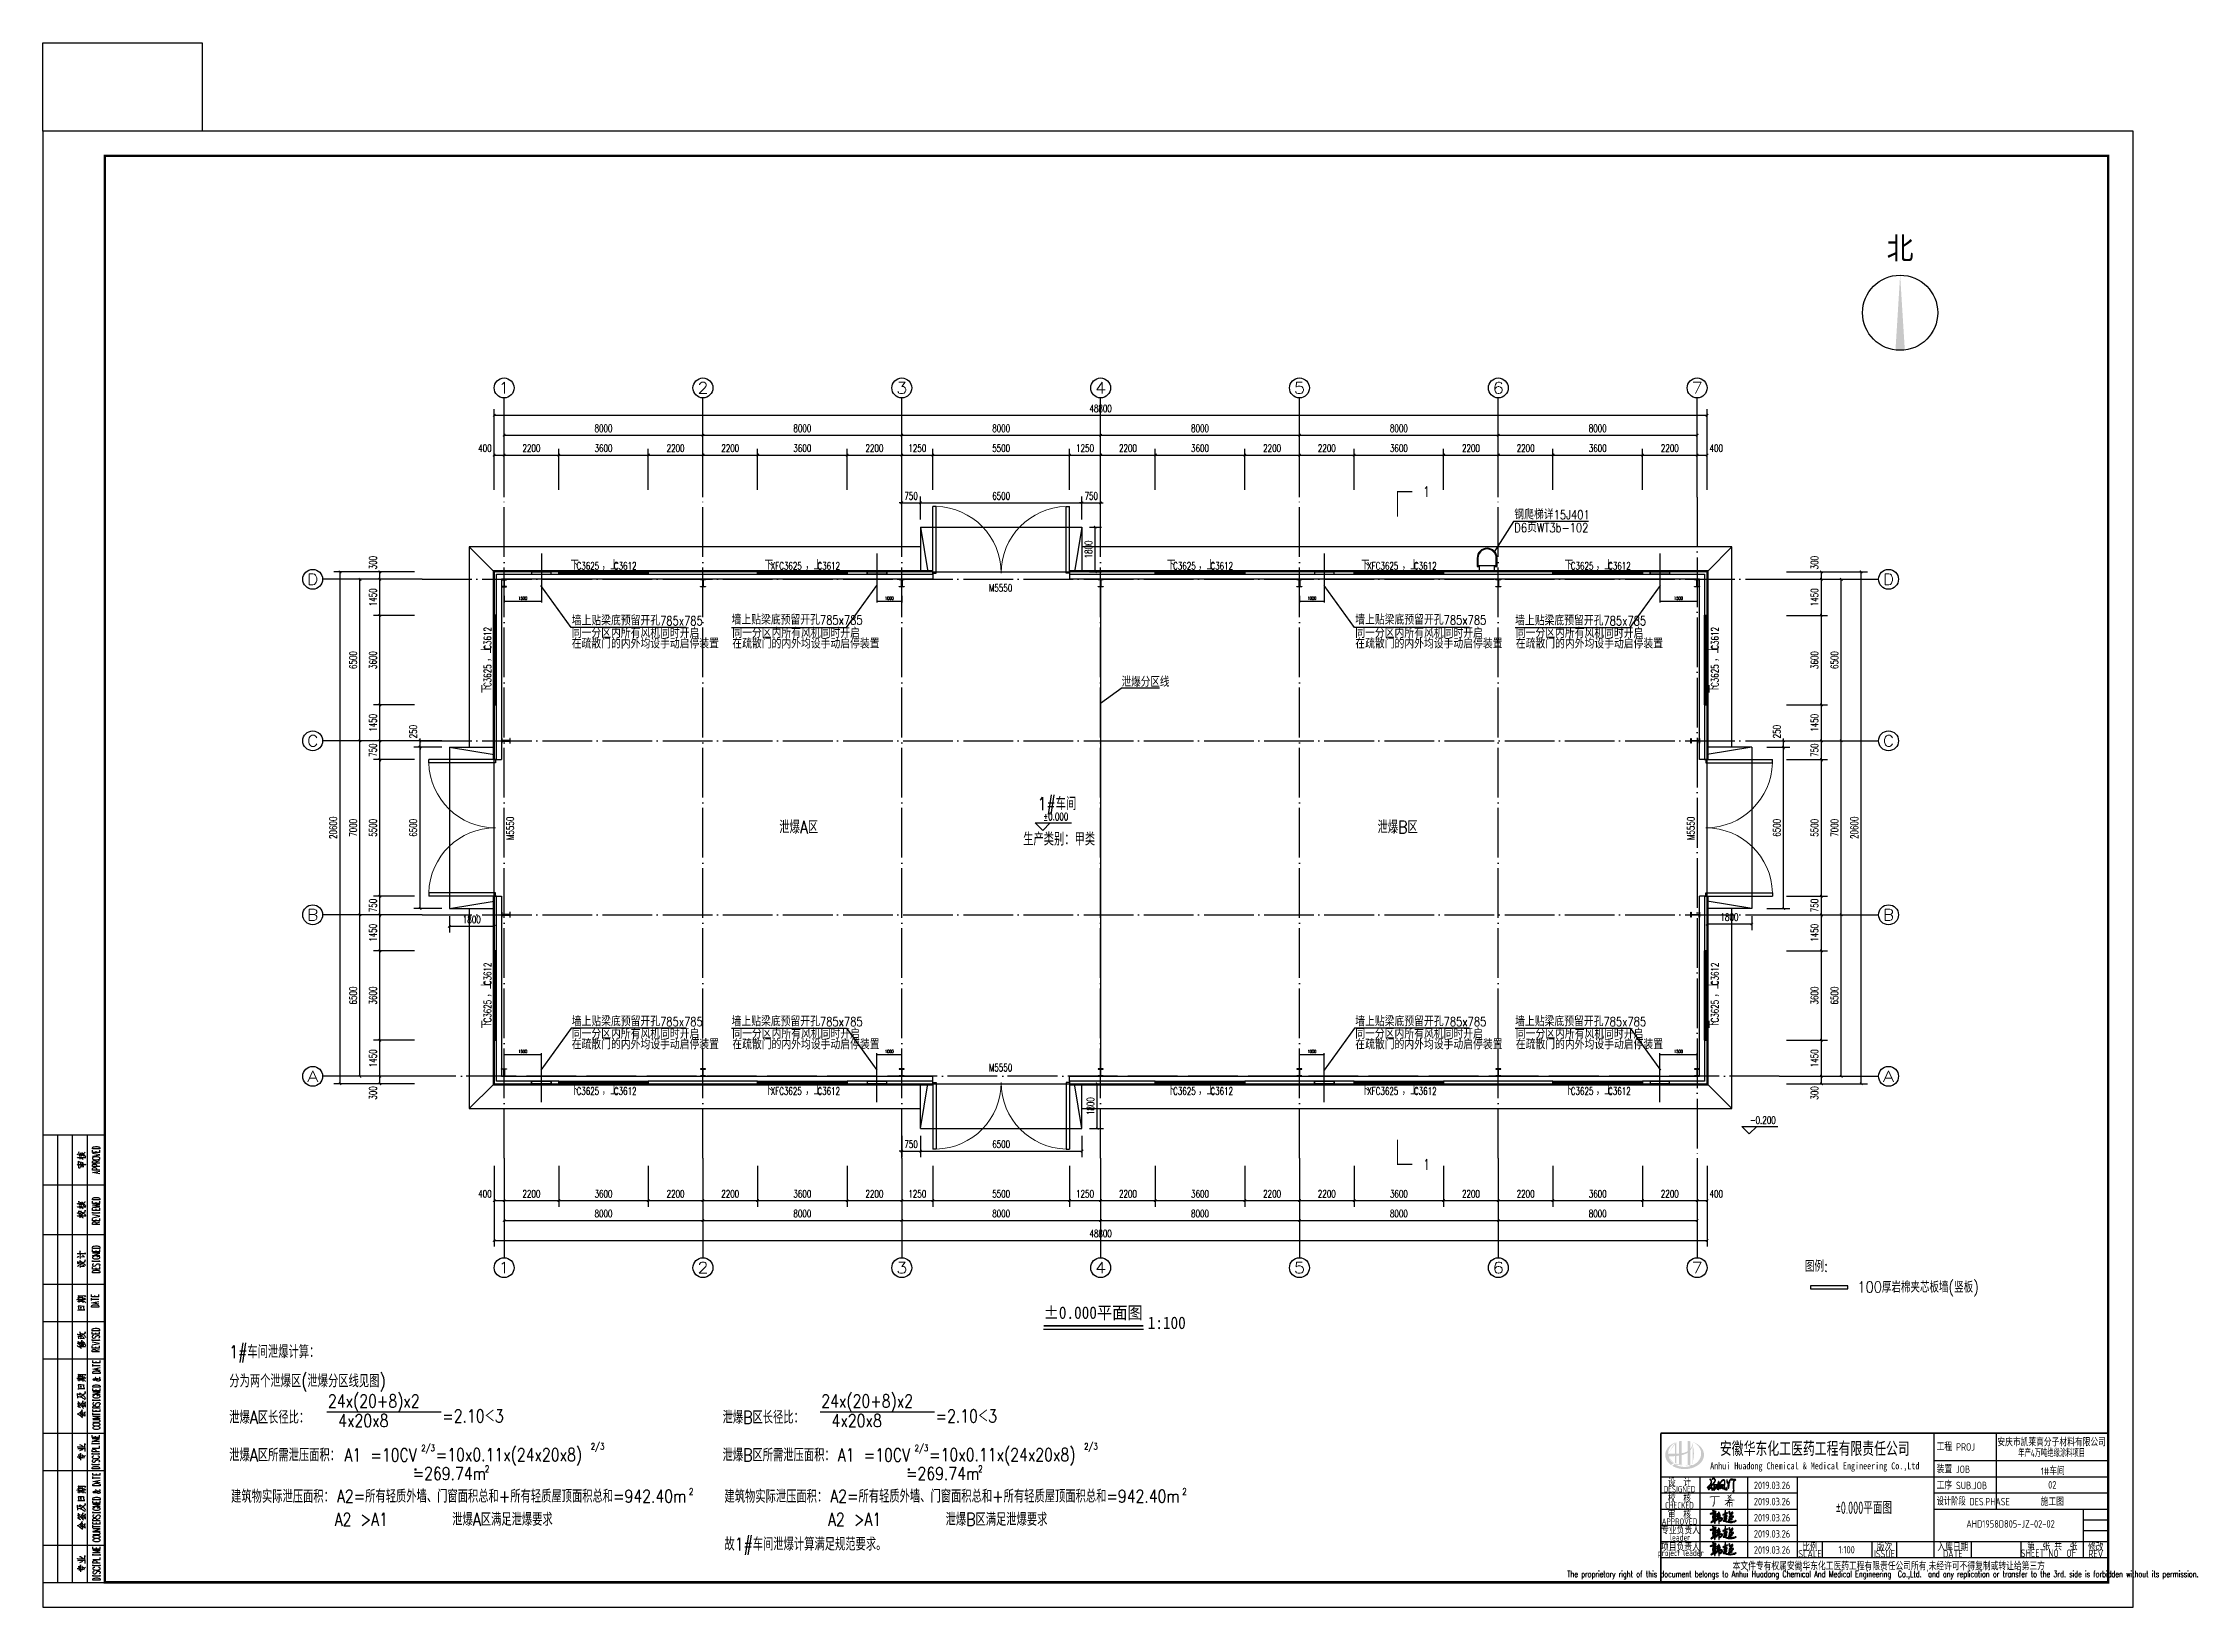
# Model space of a CAD drawing. Extents: x 4414382 to 4540065, y -615151 to -235742.
# Drawn here: x 4447962 to 4534000, y -422737 to -359784 of the extents above; entities that cross this region are included whole.
import ezdxf
from ezdxf.enums import TextEntityAlignment as Align

# ---------------------------------------------------------------- set-up
doc = ezdxf.new("R2010")
doc.units = 0
doc.header["$LTSCALE"] = 1000
doc.header["$MEASUREMENT"] = 0
doc.linetypes.add('DASH', pattern=[0.35, 0.25, -0.1])
doc.linetypes.add('DOTE', pattern=[2.42, 2, -0.2, 0.02, -0.2])
doc.layers.get('0').update_dxf_attribs({"linetype": 'CONTINUOUS'})
doc.layers.get('Defpoints').update_dxf_attribs({"linetype": 'CONTINUOUS'})
doc.layers.add('_0', color=7, linetype='CONTINUOUS', lineweight=25)
for name, color, linetype in [('AXIS', 3, 'CONTINUOUS'), ('AXIS_TEXT', 7, 'CONTINUOUS'), ('DIM_ELEV', 3, 'CONTINUOUS'), ('DIM_SYMB', 3, 'CONTINUOUS'), ('DOTE', 252, 'CONTINUOUS'), ('HATCH', 8, 'CONTINUOUS'), ('Prof', 2, 'CONTINUOUS'), ('PUB_DIM', 3, 'CONTINUOUS'), ('PUB_TEXT', 7, 'CONTINUOUS'), ('PUB_TITLE', 4, 'CONTINUOUS'), ('PUB_WALL', 9, 'CONTINUOUS'), ('S-COLU_DIM', 3, 'CONTINUOUS'), ('STAIR', 5, 'CONTINUOUS'), ('WALL-MOVE', 6, 'CONTINUOUS'), ('WINDOW', 4, 'CONTINUOUS'), ('WINDOW_TEXT', 7, 'CONTINUOUS'), ('图名', 15, 'CONTINUOUS')]:
    doc.layers.add(name, color=color, linetype=linetype)
doc.styles.add('_HZTXT', font='txt.shx', dxfattribs={"width": 0.8, "bigfont": 'HZTXT.shx'})
doc.styles.add('_TCH_AXIS', font='COMPLEX', dxfattribs={"bigfont": 'GBCBIG'})
doc.styles.add('_TCH_DIM', font='SIMPLEX', dxfattribs={"bigfont": 'GBCBIG'})
doc.styles.add('_TCH_DIM_T3', font='SIMPLEX', dxfattribs={"width": 0.705882, "bigfont": 'GBCBIG'})
doc.styles.add('_TCH_LABEL', font='COMPLEX', dxfattribs={"bigfont": 'GBCBIG'})
doc.styles.add('_TCH_WINDOW', font='SIMPLEX', dxfattribs={"height": 3.5, "bigfont": 'GBCBIG'})
doc.styles.add('AHD', font='sceie.shx', dxfattribs={"width": 0.7, "bigfont": 'sceic.shx'})
doc.styles.add('COMPLEX', font='COMPLEX')
doc.styles.add('ECEC_TQ', font='txt_l.shx', dxfattribs={"bigfont": 'hztxt_l.shx'})
doc.styles.add('HT', font='')
doc.styles.add('HZ1', font='txt.shx', dxfattribs={"bigfont": 'hzdx.shx'})
doc.styles.add('sceie', font='sceie.shx', dxfattribs={"bigfont": 'sceic.shx'})
doc.styles.add('宋体', font='', dxfattribs={"width": 0.7})
doc.styles.get('HT').set_extended_font_data('SimSun')
doc.styles.get('宋体').set_extended_font_data('SimSun')
doc.dimstyles.new('_TCH_ARCH&&100', dxfattribs={"dimtxt": 297.5, "dimasz": 100, "dimexe": 250, "dimexo": 300, "dimgap": 126.25, "dimtad": 1, "dimdec": 0, "dimzin": 0, "dimdsep": 46, "dimtxsty": '_TCH_DIM_T3', "dimblk": 'ARCHTICK', "dimcen": 0.09, "dimclrt": 7, "dimazin": 2, "dimtfac": 1, "dimtdec": 0, "dimtix": 1, "dimtmove": 2, "dimatfit": 3, "dimfxl": 0, "dimtolj": 1, "dimtzin": 0, "dimarcsym": 0})
doc.dimstyles.new('_TCH_ARCH&&50', dxfattribs={"dimtxt": 119, "dimasz": 40, "dimexe": 50, "dimexo": 100, "dimgap": 60.5, "dimtad": 1, "dimdec": 0, "dimzin": 0, "dimdsep": 46, "dimtxsty": '_TCH_DIM_T3', "dimblk": 'ARCHTICK', "dimcen": 0.09, "dimclrt": 7, "dimazin": 2, "dimtfac": 1, "dimtdec": 0, "dimtix": 1, "dimtmove": 2, "dimatfit": 3, "dimfxl": 0, "dimtolj": 1, "dimtzin": 0, "dimarcsym": 0})

msp = doc.modelspace()

# ---------------------------------------------------------------- texts
at = {"color": 4, "style": 'HZ1', "width": 0.85}
for s, p in [('图例:', (4518860.7, -409237.9)), ('100厚岩棉夹芯板墙(竖板)', (4520974.1, -410076.8))]:
    msp.add_text(s, height=450, dxfattribs=at).set_placement(p)
for s, height, style, width, p in [('安徽华东化工医药工程有限责任公司', 500, '宋体', 0.7, (4519257.1, -416337.3)), ('安庆市凯莱高分子材料有限公司', 300, 'sceie', 0.8, (4528785.9, -416067.2)), ('年产4万吨绝缘涂料项目', 300, 'sceie', 0.65, (4528785.9, -416502.2)), ('Anhui Huadong Chemical & Medical Engineering Co.,Ltd', 280, '宋体', 0.85, (4519257.1, -417087.3)), ('1#车间', 300, 'sceie', 0.8, (4528833.7, -417223.3)), ('DESIGNED', 250, 'AHD', 0.8, (4513812.2, -417987.3)), ('DESIGNED', 250, 'AHD', 0.8, (4513812.2, -417987.3)), ('设  计', 300, 'AHD', 0.8, (4513812.2, -417687.3)), ('设  计', 300, 'AHD', 0.8, (4513812.2, -417687.3)), ('2019.03.26', 300, 'AHD', 0.8, (4517537, -417834)), ('02', 300, 'sceie', 0.8, (4528812.2, -417812.3)), ('CHECKED', 250, 'AHD', 0.8, (4513812.2, -418637.3)), ('CHECKED', 250, 'AHD', 0.8, (4513812.2, -418637.3)), ('校  核', 300, 'AHD', 0.8, (4513812.2, -418337.3)), ('校  核', 300, 'AHD', 0.8, (4513812.2, -418337.3)), ('审  核', 300, 'AHD', 0.8, (4513812.2, -418987.3)), ('审  核', 300, 'AHD', 0.8, (4513812.2, -418987.3)), ('2019.03.26', 300, 'AHD', 0.8, (4517537, -418484)), ('2019.03.26', 300, 'AHD', 0.8, (4517537, -419134)), ('%%P0.000平面图', 500, 'AHD', 0.7, (4521231.1, -418721.4)), ('施工图', 300, 'sceie', 0.8, (4528812.2, -418462.3)), ('APPROVED', 250, 'AHD', 0.8, (4513812.2, -419287.3)), ('APPROVED', 250, 'AHD', 0.8, (4513812.2, -419287.3)), ('专业负责人', 300, 'AHD', 0.8, (4513855.2, -419607.3)), ('leader', 250, 'AHD', 0.8, (4513842.2, -419927.3)), ('2019.03.26', 300, 'AHD', 0.8, (4517537, -419784)), ('project leader', 250, 'AHD', 0.8, (4513862.2, -420587.3)), ('项目负责人', 300, 'AHD', 0.8, (4513852.2, -420287.3)), ('2019.03.26', 300, 'AHD', 0.8, (4517537, -420434)), ('SCALE', 300, 'sceie', 0.8, (4519062.2, -420587.3)), ('比例', 300, 'sceie', 0.8, (4519062.2, -420287.3)), ('1:100', 300, 'sceie', 0.8, (4520538.1, -420424.3)), ('ISSUE', 300, 'sceie', 0.8, (4522062.2, -420587.3)), ('版次', 300, 'sceie', 0.8, (4522062.2, -420287.3)), ('入库日期', 300, 'sceie', 0.8, (4524812.2, -420287.3)), ('DATE', 300, 'sceie', 0.8, (4524812.2, -420587.3)), ('SHEET NO  OF  ', 300, 'sceie', 0.8, (4528812.2, -420562.3)), ('第  张 共  张', 300, 'sceie', 0.8, (4528812.2, -420262.3)), ('REV', 300, 'sceie', 0.8, (4530562.2, -420587.3)), ('修改', 300, 'sceie', 0.8, (4530562.2, -420287.3)), ('The proprietary right of this document belongs to Anhui Huadong Chemical And Medical Engineering  Co.,Ltd.  and any replication or transfer to the 3rd. side is forbidden without its permission. ', 250, 'ECEC_TQ', 0.72, (4522062.2, -421437.3)), ('本文件专有权属安徽华东化工医药工程有限责任公司所有,未经许可不得复制或转让给第三方', 300, 'sceie', 0.8, (4522233.3, -421086.2))]:
    msp.add_text(s, height=height, dxfattribs=dict(style=style, width=width)).set_placement(p, align=Align.MIDDLE)
at = {"style": 'sceie'}
for s, width, p in [('工程 PROJ', 0.8, (4524159, -416437.3)), ('装置 JOB', 0.8, (4524159, -417337.3)), ('工序 SUB.JOB', 0.8, (4524159, -417987.3)), ('设计阶段 DES.PHASE', 0.75, (4524159, -418637.3))]:
    msp.add_text(s, height=300, dxfattribs=dict(at, width=width)).set_placement(p)
at = {"style": 'sceie', "width": 0.8}
msp.add_attdef('AHD1958D805-JZ-02-02', text='200320-02-040', height=300, dxfattribs=at).set_placement((4527133, -419383.6), align=Align.MIDDLE)
at = {"layer": 'PUB_DIM'}
for s, height, style, width, p in [('北', 900.8, 'HT', 0.88, (4522149.2, -368498.4, -12083.9)), ('钢爬梯详15J401', 365.69, '_HZTXT', 0.8, (4507168.6, -378960.5)), ('D6页WT3b-102', 365.69, '_HZTXT', 0.8, (4507168.6, -379482.5)), ('墙上贴梁底预留开孔785x785', 365.69, '_HZTXT', 0.8, (4469244.2, -383227.7)), ('墙上贴梁底预留开孔785x785', 365.69, '_HZTXT', 0.8, (4475676.1, -383195.2)), ('墙上贴梁底预留开孔785x785', 365.69, '_HZTXT', 0.8, (4500768.3, -383195.2)), ('墙上贴梁底预留开孔785x785', 365.69, '_HZTXT', 0.8, (4507200.1, -383227.7)), ('同一分区内所有风机同时开启', 365.69, '_HZTXT', 0.8, (4469244.2, -383728.6)), ('同一分区内所有风机同时开启', 365.69, '_HZTXT', 0.8, (4475703.7, -383728.6)), ('同一分区内所有风机同时开启', 365.69, '_HZTXT', 0.8, (4500768.3, -383728.6)), ('同一分区内所有风机同时开启', 365.69, '_HZTXT', 0.8, (4507227.7, -383728.6)), ('在疏散门的内外均设手动启停装置', 365.69, '_HZTXT', 0.8, (4469244.2, -384153.9)), ('在疏散门的内外均设手动启停装置', 365.69, '_HZTXT', 0.8, (4475703.7, -384153.9)), ('在疏散门的内外均设手动启停装置', 365.69, '_HZTXT', 0.8, (4500768.3, -384153.9)), ('在疏散门的内外均设手动启停装置', 365.69, '_HZTXT', 0.8, (4507227.7, -384153.9)), ('泄爆分区线', 400, '_HZTXT', 0.8, (4491371.3, -385702.3)), ('1#车间', 517.24, '_HZTXT', 0.8, (4487985.9, -390661.5)), ('泄爆A区', 517.24, '_HZTXT', 0.8, (4477597.3, -391605.5)), ('泄爆B区', 517.24, '_HZTXT', 0.8, (4501666.6, -391605.5)), ('生产类别：甲类', 517.24, '_HZTXT', 0.8, (4487406.1, -392086.5)), ('墙上贴梁底预留开孔785x785', 365.69, '_HZTXT', 0.8, (4469244.2, -399355.3)), ('墙上贴梁底预留开孔785x785', 365.69, '_HZTXT', 0.8, (4475676.1, -399355.3)), ('墙上贴梁底预留开孔785x785', 365.69, '_HZTXT', 0.8, (4500768.3, -399355.3)), ('墙上贴梁底预留开孔785x785', 365.69, '_HZTXT', 0.8, (4507200.1, -399355.3)), ('在疏散门的内外均设手动启停装置', 365.69, '_HZTXT', 0.8, (4469244.2, -400281.5)), ('同一分区内所有风机同时开启', 365.69, '_HZTXT', 0.8, (4469244.2, -399856.2)), ('在疏散门的内外均设手动启停装置', 365.69, '_HZTXT', 0.8, (4475703.7, -400281.5)), ('同一分区内所有风机同时开启', 365.69, '_HZTXT', 0.8, (4475703.7, -399856.2)), ('在疏散门的内外均设手动启停装置', 365.69, '_HZTXT', 0.8, (4500768.3, -400281.5)), ('同一分区内所有风机同时开启', 365.69, '_HZTXT', 0.8, (4500768.3, -399856.2)), ('在疏散门的内外均设手动启停装置', 365.69, '_HZTXT', 0.8, (4507227.7, -400281.5)), ('同一分区内所有风机同时开启', 365.69, '_HZTXT', 0.8, (4507227.7, -399856.2)), ('1#车间泄爆计算：', 517.09, '_HZTXT', 0.8, (4455466.5, -412716.9)), ('分为两个泄爆区(泄爆分区线见图)', 517.085, '_HZTXT', 0.8, (4455466.5, -413889.6)), ('24x(20+8)x2', 517.085, '_HZTXT', 0.8, (4459437.7, -414697.7)), ('24x(20+8)x2', 517.085, '_HZTXT', 0.8, (4479286.5, -414697.7)), ('泄爆A区长径比：', 517.09, '_HZTXT', 0.8, (4455466.5, -415353.5)), ('4x20x8', 517.09, '_HZTXT', 0.8, (4459848.6, -415484.1)), ('=2.10＜3', 517.09, '_HZTXT', 0.8, (4464035.4, -415298.3)), ('泄爆B区长径比：', 517.09, '_HZTXT', 0.8, (4475315.3, -415353.5)), ('4x20x8', 517.09, '_HZTXT', 0.8, (4479697.4, -415484.1)), ('=2.10＜3', 517.09, '_HZTXT', 0.8, (4483884.2, -415298.3)), ('泄爆A区所需泄压面积：', 517.085, '_HZTXT', 0.8, (4455466.5, -416872.1)), ('A1 =10CV', 517.09, '_HZTXT', 0.8, (4460101.9, -416866.7)), ('2/3', 258.54, '_HZTXT', 0.8, (4463192.3, -416459.8)), ('=10x0.11x(24x20x8)', 517.085, '_HZTXT', 0.8, (4463774.7, -416858.5)), ('2/3', 258.54, '_HZTXT', 0.8, (4470011, -416394.2)), ('泄爆B区所需泄压面积：', 517.085, '_HZTXT', 0.8, (4475315.3, -416872.1)), ('A1 =10CV', 517.09, '_HZTXT', 0.8, (4479950.7, -416866.7)), ('2/3', 258.54, '_HZTXT', 0.8, (4483041.1, -416459.8)), ('=10x0.11x(24x20x8)', 517.085, '_HZTXT', 0.8, (4483623.5, -416858.5)), ('2/3', 258.54, '_HZTXT', 0.8, (4489859.8, -416394.2)), ('=269.74m', 517.09, '_HZTXT', 0.8, (4462843.9, -417615.2)), ('2', 258.5, '_HZTXT', 0.8, (4465747.6, -417298.4)), ('=269.74m', 517.09, '_HZTXT', 0.8, (4482692.7, -417615.2)), ('2', 258.5, '_HZTXT', 0.8, (4485596.4, -417298.4)), ('建筑物实际泄压面积：', 517.09, '_HZTXT', 0.8, (4455539.2, -418536.4)), ('A2=所有轻质外墙、门窗面积总和+所有轻质屋顶面积总和=942.40m', 517.085, '_HZTXT', 0.8, (4459798.6, -418527.2)), ('2', 258.5, '_HZTXT', 0.8, (4473959.9, -418210.4)), ('建筑物实际泄压面积：', 517.09, '_HZTXT', 0.8, (4475388, -418536.4)), ('A2=所有轻质外墙、门窗面积总和+所有轻质屋顶面积总和=942.40m', 517.085, '_HZTXT', 0.8, (4479647.4, -418527.2)), ('2', 258.5, '_HZTXT', 0.8, (4493808.7, -418210.4)), ('A2 >A1      泄爆A区满足泄爆要求', 517.085, '_HZTXT', 0.8, (4459705.8, -419460.9)), ('A2 >A1      泄爆B区满足泄爆要求', 517.085, '_HZTXT', 0.8, (4479554.6, -419460.9)), ('故1#车间泄爆计算满足规范要求。', 517.085, '_HZTXT', 0.8, (4475388, -420455.9))]:
    msp.add_text(s, height=height, dxfattribs=dict(at, style=style, width=width)).set_placement(p)
at = {"layer": 'PUB_TEXT', "color": 0, "style": '_TCH_LABEL', "width": 0.705882}
for p in [(4503505.1, -378061.7), (4503505.1, -405132)]:
    msp.add_text('1', height=425, dxfattribs=at).set_placement(p)
at = {"layer": 'PUB_TEXT', "style": '_TCH_DIM', "width": 0.705882}
for s, p in [('%%P0.000', (4488215.5, -391073.5)), ('-0.200', (4516641.7, -403285))]:
    msp.add_text(s, height=297.5, dxfattribs=at).set_placement(p)
at = {"layer": 'WINDOW_TEXT', "style": '_TCH_WINDOW'}
for s, height, p in [('下', 337.6, (4469194.4, -380983.6)), ('，上', 337.59, (4470450.2, -380983.6)), ('下', 337.6, (4477004.4, -380983.6)), ('，上', 337.59, (4478640.2, -380983.6)), ('下', 337.6, (4493194.4, -380983.6)), ('，上', 337.59, (4494450.2, -380983.6)), ('下', 337.6, (4501004.4, -380983.6)), ('，上', 337.59, (4502640.2, -380983.6)), ('下', 337.6, (4509194.4, -380983.6)), ('，上', 337.59, (4510450.2, -380983.6)), ('下', 337.6, (4469194.4, -402113.6)), ('，上', 337.59, (4470450.2, -402113.6)), ('下', 337.6, (4477004.4, -402113.6)), ('，上', 337.59, (4478640.2, -402113.6)), ('下', 337.6, (4493194.4, -402113.6)), ('，上', 337.59, (4494450.2, -402113.6)), ('下', 337.6, (4501004.4, -402113.6)), ('，上', 337.59, (4502640.2, -402113.6)), ('下', 337.6, (4509194.4, -402113.6)), ('，上', 337.59, (4510450.2, -402113.6))]:
    msp.add_text(s, height=height, dxfattribs=at).set_placement(p)
at = {"layer": 'WINDOW_TEXT', "style": '_TCH_WINDOW', "width": 0.705882}
for s, p in [('C3625', (4469440.2, -380983.6)), ('C3612', (4470941.7, -380983.6)), ('XFC3625', (4477250.2, -380983.6)), ('C3612', (4479131.7, -380983.6)), ('C3625', (4493440.2, -380983.6)), ('C3612', (4494941.7, -380983.6)), ('XFC3625', (4501250.2, -380983.6)), ('C3612', (4503131.7, -380983.6)), ('C3625', (4509440.2, -380983.6)), ('C3612', (4510941.7, -380983.6)), ('C3625', (4469440.2, -402113.6)), ('C3612', (4470941.7, -402113.6)), ('XFC3625', (4477250.2, -402113.6)), ('C3612', (4479131.7, -402113.6)), ('C3625', (4493440.2, -402113.6)), ('C3612', (4494941.7, -402113.6)), ('XFC3625', (4501250.2, -402113.6)), ('C3612', (4503131.7, -402113.6)), ('C3625', (4509440.2, -402113.6)), ('C3612', (4510941.7, -402113.6))]:
    msp.add_text(s, height=297.5, dxfattribs=at).set_placement(p)
for s, p in [('C3612', (4466008.1, -384205)), ('C3612', (4515388.1, -384205)), ('C3625', (4466008.1, -385706.5)), ('C3625', (4515388.1, -385706.5)), ('C3612', (4466008.1, -397705)), ('C3612', (4515388.1, -397705)), ('C3625', (4466008.1, -399206.5)), ('C3625', (4515388.1, -399206.5))]:
    msp.add_text(s, height=297.5, rotation=90, dxfattribs=at).set_placement(p)
at = {"layer": 'WINDOW_TEXT', "style": '_TCH_WINDOW'}
for s, height, p in [('，上', 337.59, (4466008.1, -384696.5)), ('，上', 337.59, (4515388.1, -384696.5)), ('下', 337.6, (4466008.1, -385952.2)), ('下', 337.6, (4515388.1, -385952.2)), ('，上', 337.59, (4466008.1, -398196.5)), ('，上', 337.59, (4515388.1, -398196.5)), ('下', 337.6, (4466008.1, -399452.2)), ('下', 337.6, (4515388.1, -399452.2))]:
    msp.add_text(s, height=height, rotation=90, dxfattribs=at).set_placement(p)
at = {"layer": '图名', "style": '宋体', "width": 0.9}
for s, p in [('%%P0.000平面图', (4488231.3, -411132.9)), ('1:100', (4492418, -411541.6))]:
    msp.add_text(s, height=500, dxfattribs=at).set_placement(p)

# ---------------------------------------------------------------- blocks, each defined once
blk = doc.blocks.new('_ArchTick')
at = {"color": 0, "linetype": 'ByBlock', "const_width": 0.4}
blk.add_lwpolyline([(-0.5, -0.5), (0.5, 0.5)], dxfattribs=at)
blk = doc.blocks.new('*D24')
at = {"layer": 'Defpoints', "color": 0}
for p in [(4498523, -381934), (4499523, -381934), (4499523, -382255)]:
    blk.add_point(p, dxfattribs=at)
at = {"layer": 'PUB_DIM', "color": 0, "lineweight": -2}
for p, q in [((4498523, -382034), (4498523, -382305)), ((4498523, -382255), (4499523, -382255)), ((4499523, -382034), (4499523, -382305))]:
    blk.add_line(p, q, dxfattribs=at)
at = {"layer": 'PUB_DIM', "color": 0, "lineweight": -2, "xscale": 40, "yscale": 40, "zscale": 40, "rotation": 180}
blk.add_blockref('_ArchTick', (4498523, -382255), dxfattribs=at)
at = {"layer": 'PUB_DIM', "color": 0, "lineweight": -2, "xscale": 40, "yscale": 40, "zscale": 40}
blk.add_blockref('_ArchTick', (4499523, -382255), dxfattribs=at)
at = {"layer": 'PUB_DIM', "color": 7, "insert": (4499023, -382135), "char_height": 119, "attachment_point": 5, "style": '_TCH_DIM_T3'}
blk.add_mtext('\\A1;1000', dxfattribs=at)
blk = doc.blocks.new('*D25')
at = {"layer": 'Defpoints', "color": 0}
for p in [(4498523, -400813), (4499523, -400492), (4499523, -400813)]:
    blk.add_point(p, dxfattribs=at)
at = {"layer": 'PUB_DIM', "color": 0, "lineweight": -2}
for p, q in [((4498523, -400713), (4498523, -400442)), ((4498523, -400492), (4499523, -400492)), ((4499523, -400713), (4499523, -400442))]:
    blk.add_line(p, q, dxfattribs=at)
at = {"layer": 'PUB_DIM', "color": 0, "lineweight": -2, "xscale": 40, "yscale": 40, "zscale": 40, "rotation": 180}
blk.add_blockref('_ArchTick', (4498523, -400492), dxfattribs=at)
at = {"layer": 'PUB_DIM', "color": 0, "lineweight": -2, "xscale": 40, "yscale": 40, "zscale": 40}
blk.add_blockref('_ArchTick', (4499523, -400492), dxfattribs=at)
at = {"layer": 'PUB_DIM', "color": 7, "insert": (4499023, -400372), "char_height": 119, "attachment_point": 5, "style": '_TCH_DIM_T3'}
blk.add_mtext('\\A1;1000', dxfattribs=at)
blk = doc.blocks.new('*D26')
at = {"layer": 'Defpoints', "color": 0}
for p in [(4481523, -381934), (4482523, -381934), (4482523, -382255)]:
    blk.add_point(p, dxfattribs=at)
at = {"layer": 'PUB_DIM', "color": 0, "lineweight": -2}
for p, q in [((4481523, -382034), (4481523, -382305)), ((4481523, -382255), (4482523, -382255)), ((4482523, -382034), (4482523, -382305))]:
    blk.add_line(p, q, dxfattribs=at)
at = {"layer": 'PUB_DIM', "color": 0, "lineweight": -2, "xscale": 40, "yscale": 40, "zscale": 40, "rotation": 180}
blk.add_blockref('_ArchTick', (4481523, -382255), dxfattribs=at)
at = {"layer": 'PUB_DIM', "color": 0, "lineweight": -2, "xscale": 40, "yscale": 40, "zscale": 40}
blk.add_blockref('_ArchTick', (4482523, -382255), dxfattribs=at)
at = {"layer": 'PUB_DIM', "color": 7, "insert": (4482023, -382135), "char_height": 119, "attachment_point": 5, "style": '_TCH_DIM_T3'}
blk.add_mtext('\\A1;1000', dxfattribs=at)
blk = doc.blocks.new('*D27')
at = {"layer": 'Defpoints', "color": 0}
for p in [(4481523, -400813), (4482523, -400492), (4482523, -400813)]:
    blk.add_point(p, dxfattribs=at)
at = {"layer": 'PUB_DIM', "color": 0, "lineweight": -2}
for p, q in [((4481523, -400713), (4481523, -400442)), ((4481523, -400492), (4482523, -400492)), ((4482523, -400713), (4482523, -400442))]:
    blk.add_line(p, q, dxfattribs=at)
at = {"layer": 'PUB_DIM', "color": 0, "lineweight": -2, "xscale": 40, "yscale": 40, "zscale": 40, "rotation": 180}
blk.add_blockref('_ArchTick', (4481523, -400492), dxfattribs=at)
at = {"layer": 'PUB_DIM', "color": 0, "lineweight": -2, "xscale": 40, "yscale": 40, "zscale": 40}
blk.add_blockref('_ArchTick', (4482523, -400492), dxfattribs=at)
at = {"layer": 'PUB_DIM', "color": 7, "insert": (4482023, -400372), "char_height": 119, "attachment_point": 5, "style": '_TCH_DIM_T3'}
blk.add_mtext('\\A1;1000', dxfattribs=at)
blk = doc.blocks.new('*D28')
at = {"layer": 'Defpoints', "color": 0}
for p in [(4513023, -381934), (4514523, -381934), (4514523, -382255)]:
    blk.add_point(p, dxfattribs=at)
at = {"layer": 'PUB_DIM', "color": 0, "lineweight": -2}
for p, q in [((4513023, -382034), (4513023, -382305)), ((4513023, -382255), (4514523, -382255)), ((4514523, -382034), (4514523, -382305))]:
    blk.add_line(p, q, dxfattribs=at)
at = {"layer": 'PUB_DIM', "color": 0, "lineweight": -2, "xscale": 40, "yscale": 40, "zscale": 40, "rotation": 180}
blk.add_blockref('_ArchTick', (4513023, -382255), dxfattribs=at)
at = {"layer": 'PUB_DIM', "color": 0, "lineweight": -2, "xscale": 40, "yscale": 40, "zscale": 40}
blk.add_blockref('_ArchTick', (4514523, -382255), dxfattribs=at)
at = {"layer": 'PUB_DIM', "color": 7, "insert": (4513773, -382135), "char_height": 119, "attachment_point": 5, "style": '_TCH_DIM_T3'}
blk.add_mtext('\\A1;1500', dxfattribs=at)
blk = doc.blocks.new('*D29')
at = {"layer": 'Defpoints', "color": 0}
for p in [(4513023, -400813), (4514523, -400492), (4514523, -400813)]:
    blk.add_point(p, dxfattribs=at)
at = {"layer": 'PUB_DIM', "color": 0, "lineweight": -2}
for p, q in [((4513023, -400713), (4513023, -400442)), ((4513023, -400492), (4514523, -400492)), ((4514523, -400713), (4514523, -400442))]:
    blk.add_line(p, q, dxfattribs=at)
at = {"layer": 'PUB_DIM', "color": 0, "lineweight": -2, "xscale": 40, "yscale": 40, "zscale": 40, "rotation": 180}
blk.add_blockref('_ArchTick', (4513023, -400492), dxfattribs=at)
at = {"layer": 'PUB_DIM', "color": 0, "lineweight": -2, "xscale": 40, "yscale": 40, "zscale": 40}
blk.add_blockref('_ArchTick', (4514523, -400492), dxfattribs=at)
at = {"layer": 'PUB_DIM', "color": 7, "insert": (4513773, -400372), "char_height": 119, "attachment_point": 5, "style": '_TCH_DIM_T3'}
blk.add_mtext('\\A1;1500', dxfattribs=at)
blk = doc.blocks.new('*D30')
at = {"layer": 'Defpoints', "color": 0}
for p in [(4466523, -381934), (4468023, -381934), (4468023, -382255)]:
    blk.add_point(p, dxfattribs=at)
at = {"layer": 'PUB_DIM', "color": 0, "lineweight": -2}
for p, q in [((4466523, -382034), (4466523, -382305)), ((4466523, -382255), (4468023, -382255)), ((4468023, -382034), (4468023, -382305))]:
    blk.add_line(p, q, dxfattribs=at)
at = {"layer": 'PUB_DIM', "color": 0, "lineweight": -2, "xscale": 40, "yscale": 40, "zscale": 40, "rotation": 180}
blk.add_blockref('_ArchTick', (4466523, -382255), dxfattribs=at)
at = {"layer": 'PUB_DIM', "color": 0, "lineweight": -2, "xscale": 40, "yscale": 40, "zscale": 40}
blk.add_blockref('_ArchTick', (4468023, -382255), dxfattribs=at)
at = {"layer": 'PUB_DIM', "color": 7, "insert": (4467273, -382135), "char_height": 119, "attachment_point": 5, "style": '_TCH_DIM_T3'}
blk.add_mtext('\\A1;1500', dxfattribs=at)
blk = doc.blocks.new('*D31')
at = {"layer": 'Defpoints', "color": 0}
for p in [(4466523, -400813), (4468023, -400492), (4468023, -400813)]:
    blk.add_point(p, dxfattribs=at)
at = {"layer": 'PUB_DIM', "color": 0, "lineweight": -2}
for p, q in [((4466523, -400713), (4466523, -400442)), ((4466523, -400492), (4468023, -400492)), ((4468023, -400713), (4468023, -400442))]:
    blk.add_line(p, q, dxfattribs=at)
at = {"layer": 'PUB_DIM', "color": 0, "lineweight": -2, "xscale": 40, "yscale": 40, "zscale": 40, "rotation": 180}
blk.add_blockref('_ArchTick', (4466523, -400492), dxfattribs=at)
at = {"layer": 'PUB_DIM', "color": 0, "lineweight": -2, "xscale": 40, "yscale": 40, "zscale": 40}
blk.add_blockref('_ArchTick', (4468023, -400492), dxfattribs=at)
at = {"layer": 'PUB_DIM', "color": 7, "insert": (4467273, -400372), "char_height": 119, "attachment_point": 5, "style": '_TCH_DIM_T3'}
blk.add_mtext('\\A1;1500', dxfattribs=at)
blk = doc.blocks.new('*D68')
at = {"layer": 'Defpoints', "color": 0}
for p in [(4464323, -394624), (4466123, -394624), (4466123, -395336)]:
    blk.add_point(p, dxfattribs=at)
at = {"layer": 'PUB_DIM', "color": 0, "lineweight": -2}
for p, q in [((4464323, -394924), (4464323, -395586)), ((4464323, -395336), (4466123, -395336)), ((4466123, -394924), (4466123, -395586))]:
    blk.add_line(p, q, dxfattribs=at)
at = {"layer": 'PUB_DIM', "color": 0, "lineweight": -2, "xscale": 100, "yscale": 100, "zscale": 100, "rotation": 180}
blk.add_blockref('_ArchTick', (4464323, -395336), dxfattribs=at)
at = {"layer": 'PUB_DIM', "color": 0, "lineweight": -2, "xscale": 100, "yscale": 100, "zscale": 100}
blk.add_blockref('_ArchTick', (4466123, -395336), dxfattribs=at)
at = {"layer": 'PUB_DIM', "color": 7, "insert": (4465223, -395061), "char_height": 297.5, "attachment_point": 5, "style": '_TCH_DIM_T3'}
blk.add_mtext('\\A1;1800', dxfattribs=at)
blk = doc.blocks.new('*D69')
at = {"layer": 'Defpoints', "color": 0}
for p in [(4463143, -388124), (4464323, -388124), (4464323, -394624)]:
    blk.add_point(p, dxfattribs=at)
at = {"layer": 'PUB_DIM', "color": 0, "lineweight": -2}
for p, q in [((4464023, -388124), (4462893, -388124)), ((4463143, -394624), (4463143, -388124)), ((4464023, -394624), (4462893, -394624))]:
    blk.add_line(p, q, dxfattribs=at)
at = {"layer": 'PUB_DIM', "color": 0, "lineweight": -2, "xscale": 100, "yscale": 100, "zscale": 100}
for p, rotation in [((4463143, -388124), 90), ((4463143, -394624), 270)]:
    blk.add_blockref('_ArchTick', p, dxfattribs=dict(at, rotation=rotation))
at = {"layer": 'PUB_DIM', "color": 7, "insert": (4462868, -391374), "char_height": 297.5, "attachment_point": 5, "rotation": 90, "style": '_TCH_DIM_T3'}
blk.add_mtext('\\A1;6500', dxfattribs=at)
blk = doc.blocks.new('*D70')
at = {"layer": 'Defpoints', "color": 0}
for p in [(4463143, -387874), (4464323, -387874), (4464323, -388124)]:
    blk.add_point(p, dxfattribs=at)
at = {"layer": 'PUB_DIM', "color": 0, "lineweight": -2}
for p, q in [((4464023, -387874), (4462893, -387874)), ((4463143, -387874), (4463143, -387774)), ((4463143, -388124), (4463143, -387874)), ((4464023, -388124), (4462893, -388124)), ((4463143, -388124), (4463143, -388224))]:
    blk.add_line(p, q, dxfattribs=at)
at = {"layer": 'PUB_DIM', "color": 0, "lineweight": -2, "xscale": 100, "yscale": 100, "zscale": 100}
for p, rotation in [((4463143, -387874), 270), ((4463143, -388124), 90)]:
    blk.add_blockref('_ArchTick', p, dxfattribs=dict(at, rotation=rotation))
at = {"layer": 'PUB_DIM', "color": 7, "insert": (4462868, -387504), "char_height": 297.5, "attachment_point": 5, "rotation": 90, "style": '_TCH_DIM_T3'}
blk.add_mtext('\\A1;250', dxfattribs=at)
blk = doc.blocks.new('*D71')
at = {"layer": 'Defpoints', "color": 0}
for p in [(4517034, -388124), (4518004, -388124), (4517034, -394624)]:
    blk.add_point(p, dxfattribs=at)
at = {"layer": 'PUB_DIM', "color": 0, "lineweight": -2}
for p, q in [((4517334, -388124), (4518254, -388124)), ((4518004, -394624), (4518004, -388124)), ((4517334, -394624), (4518254, -394624))]:
    blk.add_line(p, q, dxfattribs=at)
at = {"layer": 'PUB_DIM', "color": 0, "lineweight": -2, "xscale": 100, "yscale": 100, "zscale": 100}
for p, rotation in [((4518004, -388124), 90), ((4518004, -394624), 270)]:
    blk.add_blockref('_ArchTick', p, dxfattribs=dict(at, rotation=rotation))
at = {"layer": 'PUB_DIM', "color": 7, "insert": (4517729, -391374), "char_height": 297.5, "attachment_point": 5, "rotation": 90, "style": '_TCH_DIM_T3'}
blk.add_mtext('\\A1;6500', dxfattribs=at)
blk = doc.blocks.new('*D72')
at = {"layer": 'Defpoints', "color": 0}
for p in [(4517034, -387874), (4518004, -387874), (4517034, -388124)]:
    blk.add_point(p, dxfattribs=at)
at = {"layer": 'PUB_DIM', "color": 0, "lineweight": -2}
for p, q in [((4517334, -387874), (4518254, -387874)), ((4518004, -387874), (4518004, -387774)), ((4518004, -388124), (4518004, -387874)), ((4517334, -388124), (4518254, -388124)), ((4518004, -388124), (4518004, -388224))]:
    blk.add_line(p, q, dxfattribs=at)
at = {"layer": 'PUB_DIM', "color": 0, "lineweight": -2, "xscale": 100, "yscale": 100, "zscale": 100}
for p, rotation in [((4518004, -387874), 270), ((4518004, -388124), 90)]:
    blk.add_blockref('_ArchTick', p, dxfattribs=dict(at, rotation=rotation))
at = {"layer": 'PUB_DIM', "color": 7, "insert": (4517729, -387504), "char_height": 297.5, "attachment_point": 5, "rotation": 90, "style": '_TCH_DIM_T3'}
blk.add_mtext('\\A1;250', dxfattribs=at)
blk = doc.blocks.new('*D73')
at = {"layer": 'Defpoints', "color": 0}
for p in [(4514923, -394624), (4516723, -394624), (4516723, -395243)]:
    blk.add_point(p, dxfattribs=at)
at = {"layer": 'PUB_DIM', "color": 0, "lineweight": -2}
for p, q in [((4514923, -394924), (4514923, -395493)), ((4514923, -395243), (4516723, -395243)), ((4516723, -394924), (4516723, -395493))]:
    blk.add_line(p, q, dxfattribs=at)
at = {"layer": 'PUB_DIM', "color": 0, "lineweight": -2, "xscale": 100, "yscale": 100, "zscale": 100, "rotation": 180}
blk.add_blockref('_ArchTick', (4514923, -395243), dxfattribs=at)
at = {"layer": 'PUB_DIM', "color": 0, "lineweight": -2, "xscale": 100, "yscale": 100, "zscale": 100}
blk.add_blockref('_ArchTick', (4516723, -395243), dxfattribs=at)
at = {"layer": 'PUB_DIM', "color": 7, "insert": (4515823, -394968), "char_height": 297.5, "attachment_point": 5, "style": '_TCH_DIM_T3'}
blk.add_mtext('\\A1;1800', dxfattribs=at)
blk = doc.blocks.new('*D74')
at = {"layer": 'Defpoints', "color": 0}
for p in [(4482523, -403474), (4483273, -403474), (4483273, -404381)]:
    blk.add_point(p, dxfattribs=at)
at = {"layer": 'PUB_DIM', "color": 0, "lineweight": -2}
for p, q in [((4482523, -403774), (4482523, -404631)), ((4483273, -403774), (4483273, -404631)), ((4482523, -404381), (4482423, -404381)), ((4482523, -404381), (4483273, -404381)), ((4483273, -404381), (4483373, -404381))]:
    blk.add_line(p, q, dxfattribs=at)
at = {"layer": 'PUB_DIM', "color": 0, "lineweight": -2, "xscale": 100, "yscale": 100, "zscale": 100}
blk.add_blockref('_ArchTick', (4482523, -404381), dxfattribs=at)
at = {"layer": 'PUB_DIM', "color": 0, "lineweight": -2, "xscale": 100, "yscale": 100, "zscale": 100, "rotation": 180}
blk.add_blockref('_ArchTick', (4483273, -404381), dxfattribs=at)
at = {"layer": 'PUB_DIM', "color": 7, "insert": (4482898, -404106), "char_height": 297.5, "attachment_point": 5, "style": '_TCH_DIM_T3'}
blk.add_mtext('\\A1;750', dxfattribs=at)
blk = doc.blocks.new('*D75')
at = {"layer": 'Defpoints', "color": 0}
for p in [(4483273, -403474), (4489773, -403474), (4489773, -404381)]:
    blk.add_point(p, dxfattribs=at)
at = {"layer": 'PUB_DIM', "color": 0, "lineweight": -2}
for p, q in [((4483273, -403774), (4483273, -404631)), ((4489773, -403774), (4489773, -404631)), ((4483273, -404381), (4489773, -404381))]:
    blk.add_line(p, q, dxfattribs=at)
at = {"layer": 'PUB_DIM', "color": 0, "lineweight": -2, "xscale": 100, "yscale": 100, "zscale": 100, "rotation": 180}
blk.add_blockref('_ArchTick', (4483273, -404381), dxfattribs=at)
at = {"layer": 'PUB_DIM', "color": 0, "lineweight": -2, "xscale": 100, "yscale": 100, "zscale": 100}
blk.add_blockref('_ArchTick', (4489773, -404381), dxfattribs=at)
at = {"layer": 'PUB_DIM', "color": 7, "insert": (4486523, -404106), "char_height": 297.5, "attachment_point": 5, "style": '_TCH_DIM_T3'}
blk.add_mtext('\\A1;6500', dxfattribs=at)
blk = doc.blocks.new('*D76')
at = {"layer": 'Defpoints', "color": 0}
for p in [(4489773, -401674), (4490390, -401674), (4489773, -403474)]:
    blk.add_point(p, dxfattribs=at)
at = {"layer": 'PUB_DIM', "color": 0, "lineweight": -2}
for p, q in [((4490073, -401674), (4490640, -401674)), ((4490390, -403474), (4490390, -401674)), ((4490073, -403474), (4490640, -403474))]:
    blk.add_line(p, q, dxfattribs=at)
at = {"layer": 'PUB_DIM', "color": 0, "lineweight": -2, "xscale": 100, "yscale": 100, "zscale": 100}
for p, rotation in [((4490390, -401674), 90), ((4490390, -403474), 270)]:
    blk.add_blockref('_ArchTick', p, dxfattribs=dict(at, rotation=rotation))
at = {"layer": 'PUB_DIM', "color": 7, "insert": (4490115, -402574), "char_height": 297.5, "attachment_point": 5, "rotation": 90, "style": '_TCH_DIM_T3'}
blk.add_mtext('\\A1;1800', dxfattribs=at)
blk = doc.blocks.new('*D77')
at = {"layer": 'Defpoints', "color": 0}
for p in [(4483273, -378296), (4482523, -379274), (4483273, -379274)]:
    blk.add_point(p, dxfattribs=at)
at = {"layer": 'PUB_DIM', "color": 0, "lineweight": -2}
for p, q in [((4482523, -378296), (4482423, -378296)), ((4482523, -378974), (4482523, -378046)), ((4482523, -378296), (4483273, -378296)), ((4483273, -378974), (4483273, -378046)), ((4483273, -378296), (4483373, -378296))]:
    blk.add_line(p, q, dxfattribs=at)
at = {"layer": 'PUB_DIM', "color": 0, "lineweight": -2, "xscale": 100, "yscale": 100, "zscale": 100}
blk.add_blockref('_ArchTick', (4482523, -378296), dxfattribs=at)
at = {"layer": 'PUB_DIM', "color": 0, "lineweight": -2, "xscale": 100, "yscale": 100, "zscale": 100, "rotation": 180}
blk.add_blockref('_ArchTick', (4483273, -378296), dxfattribs=at)
at = {"layer": 'PUB_DIM', "color": 7, "insert": (4482898, -378021), "char_height": 297.5, "attachment_point": 5, "style": '_TCH_DIM_T3'}
blk.add_mtext('\\A1;750', dxfattribs=at)
blk = doc.blocks.new('*D78')
at = {"layer": 'Defpoints', "color": 0}
for p in [(4489773, -378296), (4483273, -379274), (4489773, -379274)]:
    blk.add_point(p, dxfattribs=at)
at = {"layer": 'PUB_DIM', "color": 0, "lineweight": -2}
for p, q in [((4483273, -378974), (4483273, -378046)), ((4483273, -378296), (4489773, -378296)), ((4489773, -378974), (4489773, -378046))]:
    blk.add_line(p, q, dxfattribs=at)
at = {"layer": 'PUB_DIM', "color": 0, "lineweight": -2, "xscale": 100, "yscale": 100, "zscale": 100, "rotation": 180}
blk.add_blockref('_ArchTick', (4483273, -378296), dxfattribs=at)
at = {"layer": 'PUB_DIM', "color": 0, "lineweight": -2, "xscale": 100, "yscale": 100, "zscale": 100}
blk.add_blockref('_ArchTick', (4489773, -378296), dxfattribs=at)
at = {"layer": 'PUB_DIM', "color": 7, "insert": (4486523, -378021), "char_height": 297.5, "attachment_point": 5, "style": '_TCH_DIM_T3'}
blk.add_mtext('\\A1;6500', dxfattribs=at)
blk = doc.blocks.new('*D79')
at = {"layer": 'Defpoints', "color": 0}
for p in [(4490523, -378296), (4489773, -379274), (4490523, -379274)]:
    blk.add_point(p, dxfattribs=at)
at = {"layer": 'PUB_DIM', "color": 0, "lineweight": -2}
for p, q in [((4489773, -378296), (4489673, -378296)), ((4489773, -378974), (4489773, -378046)), ((4489773, -378296), (4490523, -378296)), ((4490523, -378974), (4490523, -378046)), ((4490523, -378296), (4490623, -378296))]:
    blk.add_line(p, q, dxfattribs=at)
at = {"layer": 'PUB_DIM', "color": 0, "lineweight": -2, "xscale": 100, "yscale": 100, "zscale": 100}
blk.add_blockref('_ArchTick', (4489773, -378296), dxfattribs=at)
at = {"layer": 'PUB_DIM', "color": 0, "lineweight": -2, "xscale": 100, "yscale": 100, "zscale": 100, "rotation": 180}
blk.add_blockref('_ArchTick', (4490523, -378296), dxfattribs=at)
at = {"layer": 'PUB_DIM', "color": 7, "insert": (4490148, -378021), "char_height": 297.5, "attachment_point": 5, "style": '_TCH_DIM_T3'}
blk.add_mtext('\\A1;750', dxfattribs=at)
blk = doc.blocks.new('*D80')
at = {"layer": 'Defpoints', "color": 0}
for p in [(4489773, -379274), (4490309, -379274), (4489773, -381074)]:
    blk.add_point(p, dxfattribs=at)
at = {"layer": 'PUB_DIM', "color": 0, "lineweight": -2}
for p, q in [((4490073, -379274), (4490559, -379274)), ((4490309, -381074), (4490309, -379274)), ((4490073, -381074), (4490559, -381074))]:
    blk.add_line(p, q, dxfattribs=at)
at = {"layer": 'PUB_DIM', "color": 0, "lineweight": -2, "xscale": 100, "yscale": 100, "zscale": 100}
for p, rotation in [((4490309, -379274), 90), ((4490309, -381074), 270)]:
    blk.add_blockref('_ArchTick', p, dxfattribs=dict(at, rotation=rotation))
at = {"layer": 'PUB_DIM', "color": 7, "insert": (4490034, -380174), "char_height": 297.5, "attachment_point": 5, "rotation": 90, "style": '_TCH_DIM_T3'}
blk.add_mtext('\\A1;1800', dxfattribs=at)
blk = doc.blocks.new('*D81')
at = {"layer": 'Defpoints', "color": 0}
for p in [(4461523, -401374), (4463223, -401374), (4463223, -401674)]:
    blk.add_point(p, dxfattribs=at)
at = {"layer": 'PUB_DIM', "color": 0, "lineweight": -2}
for p, q in [((4462923, -401374), (4461273, -401374)), ((4462923, -401674), (4461273, -401674)), ((4461523, -401674), (4461523, -401374))]:
    blk.add_line(p, q, dxfattribs=at)
at = {"layer": 'PUB_DIM', "color": 0, "lineweight": -2, "xscale": 100, "yscale": 100, "zscale": 100}
for p, rotation in [((4461523, -401374), 90), ((4461523, -401674), 270)]:
    blk.add_blockref('_ArchTick', p, dxfattribs=dict(at, rotation=rotation))
at = {"layer": 'PUB_DIM', "color": 7, "insert": (4461248, -402044), "char_height": 297.5, "attachment_point": 5, "rotation": 90, "style": '_TCH_DIM_T3'}
blk.add_mtext('\\A1;300', dxfattribs=at)
blk = doc.blocks.new('*D82')
at = {"layer": 'Defpoints', "color": 0}
for p in [(4461523, -399924), (4463223, -399924), (4463223, -401374)]:
    blk.add_point(p, dxfattribs=at)
at = {"layer": 'PUB_DIM', "color": 0, "lineweight": -2}
for p, q in [((4462923, -399924), (4461273, -399924)), ((4461523, -401374), (4461523, -399924)), ((4462923, -401374), (4461273, -401374))]:
    blk.add_line(p, q, dxfattribs=at)
at = {"layer": 'PUB_DIM', "color": 0, "lineweight": -2, "xscale": 100, "yscale": 100, "zscale": 100}
for p, rotation in [((4461523, -399924), 90), ((4461523, -401374), 270)]:
    blk.add_blockref('_ArchTick', p, dxfattribs=dict(at, rotation=rotation))
at = {"layer": 'PUB_DIM', "color": 7, "insert": (4461248, -400649), "char_height": 297.5, "attachment_point": 5, "rotation": 90, "style": '_TCH_DIM_T3'}
blk.add_mtext('\\A1;1450', dxfattribs=at)
blk = doc.blocks.new('*D83')
at = {"layer": 'Defpoints', "color": 0}
for p in [(4461523, -396324), (4463223, -396324), (4463223, -399924)]:
    blk.add_point(p, dxfattribs=at)
at = {"layer": 'PUB_DIM', "color": 0, "lineweight": -2}
for p, q in [((4462923, -396324), (4461273, -396324)), ((4461523, -399924), (4461523, -396324)), ((4462923, -399924), (4461273, -399924))]:
    blk.add_line(p, q, dxfattribs=at)
at = {"layer": 'PUB_DIM', "color": 0, "lineweight": -2, "xscale": 100, "yscale": 100, "zscale": 100}
for p, rotation in [((4461523, -396324), 90), ((4461523, -399924), 270)]:
    blk.add_blockref('_ArchTick', p, dxfattribs=dict(at, rotation=rotation))
at = {"layer": 'PUB_DIM', "color": 7, "insert": (4461248, -398124), "char_height": 297.5, "attachment_point": 5, "rotation": 90, "style": '_TCH_DIM_T3'}
blk.add_mtext('\\A1;3600', dxfattribs=at)
blk = doc.blocks.new('*D84')
at = {"layer": 'Defpoints', "color": 0}
for p in [(4461523, -394874), (4463223, -394874), (4463223, -396324)]:
    blk.add_point(p, dxfattribs=at)
at = {"layer": 'PUB_DIM', "color": 0, "lineweight": -2}
for p, q in [((4462923, -394874), (4461273, -394874)), ((4461523, -396324), (4461523, -394874)), ((4462923, -396324), (4461273, -396324))]:
    blk.add_line(p, q, dxfattribs=at)
at = {"layer": 'PUB_DIM', "color": 0, "lineweight": -2, "xscale": 100, "yscale": 100, "zscale": 100}
for p, rotation in [((4461523, -394874), 90), ((4461523, -396324), 270)]:
    blk.add_blockref('_ArchTick', p, dxfattribs=dict(at, rotation=rotation))
at = {"layer": 'PUB_DIM', "color": 7, "insert": (4461248, -395599), "char_height": 297.5, "attachment_point": 5, "rotation": 90, "style": '_TCH_DIM_T3'}
blk.add_mtext('\\A1;1450', dxfattribs=at)
blk = doc.blocks.new('*D85')
at = {"layer": 'Defpoints', "color": 0}
for p in [(4461523, -394124), (4463223, -394124), (4463223, -394874)]:
    blk.add_point(p, dxfattribs=at)
at = {"layer": 'PUB_DIM', "color": 0, "lineweight": -2}
for p, q in [((4461523, -394124), (4461523, -394024)), ((4462923, -394124), (4461273, -394124)), ((4462923, -394874), (4461273, -394874)), ((4461523, -394874), (4461523, -394124)), ((4461523, -394874), (4461523, -394974))]:
    blk.add_line(p, q, dxfattribs=at)
at = {"layer": 'PUB_DIM', "color": 0, "lineweight": -2, "xscale": 100, "yscale": 100, "zscale": 100}
for p, rotation in [((4461523, -394124), 270), ((4461523, -394874), 90)]:
    blk.add_blockref('_ArchTick', p, dxfattribs=dict(at, rotation=rotation))
at = {"layer": 'PUB_DIM', "color": 7, "insert": (4461248, -394499), "char_height": 297.5, "attachment_point": 5, "rotation": 90, "style": '_TCH_DIM_T3'}
blk.add_mtext('\\A1;750', dxfattribs=at)
blk = doc.blocks.new('*D86')
at = {"layer": 'Defpoints', "color": 0}
for p in [(4461523, -388624), (4463223, -388624), (4463223, -394124)]:
    blk.add_point(p, dxfattribs=at)
at = {"layer": 'PUB_DIM', "color": 0, "lineweight": -2}
for p, q in [((4462923, -388624), (4461273, -388624)), ((4461523, -394124), (4461523, -388624)), ((4462923, -394124), (4461273, -394124))]:
    blk.add_line(p, q, dxfattribs=at)
at = {"layer": 'PUB_DIM', "color": 0, "lineweight": -2, "xscale": 100, "yscale": 100, "zscale": 100}
for p, rotation in [((4461523, -388624), 90), ((4461523, -394124), 270)]:
    blk.add_blockref('_ArchTick', p, dxfattribs=dict(at, rotation=rotation))
at = {"layer": 'PUB_DIM', "color": 7, "insert": (4461248, -391374), "char_height": 297.5, "attachment_point": 5, "rotation": 90, "style": '_TCH_DIM_T3'}
blk.add_mtext('\\A1;5500', dxfattribs=at)
blk = doc.blocks.new('*D87')
at = {"layer": 'Defpoints', "color": 0}
for p in [(4461523, -387874), (4463223, -387874), (4463223, -388624)]:
    blk.add_point(p, dxfattribs=at)
at = {"layer": 'PUB_DIM', "color": 0, "lineweight": -2}
for p, q in [((4462923, -387874), (4461273, -387874)), ((4461523, -387874), (4461523, -387774)), ((4461523, -388624), (4461523, -387874)), ((4462923, -388624), (4461273, -388624)), ((4461523, -388624), (4461523, -388724))]:
    blk.add_line(p, q, dxfattribs=at)
at = {"layer": 'PUB_DIM', "color": 0, "lineweight": -2, "xscale": 100, "yscale": 100, "zscale": 100}
for p, rotation in [((4461523, -387874), 270), ((4461523, -388624), 90)]:
    blk.add_blockref('_ArchTick', p, dxfattribs=dict(at, rotation=rotation))
at = {"layer": 'PUB_DIM', "color": 7, "insert": (4461248, -388249), "char_height": 297.5, "attachment_point": 5, "rotation": 90, "style": '_TCH_DIM_T3'}
blk.add_mtext('\\A1;750', dxfattribs=at)
blk = doc.blocks.new('*D88')
at = {"layer": 'Defpoints', "color": 0}
for p in [(4461523, -386424), (4463223, -386424), (4463223, -387874)]:
    blk.add_point(p, dxfattribs=at)
at = {"layer": 'PUB_DIM', "color": 0, "lineweight": -2}
for p, q in [((4462923, -386424), (4461273, -386424)), ((4461523, -387874), (4461523, -386424)), ((4462923, -387874), (4461273, -387874))]:
    blk.add_line(p, q, dxfattribs=at)
at = {"layer": 'PUB_DIM', "color": 0, "lineweight": -2, "xscale": 100, "yscale": 100, "zscale": 100}
for p, rotation in [((4461523, -386424), 90), ((4461523, -387874), 270)]:
    blk.add_blockref('_ArchTick', p, dxfattribs=dict(at, rotation=rotation))
at = {"layer": 'PUB_DIM', "color": 7, "insert": (4461248, -387149), "char_height": 297.5, "attachment_point": 5, "rotation": 90, "style": '_TCH_DIM_T3'}
blk.add_mtext('\\A1;1450', dxfattribs=at)
blk = doc.blocks.new('*D89')
at = {"layer": 'Defpoints', "color": 0}
for p in [(4461523, -382824), (4463223, -382824), (4463223, -386424)]:
    blk.add_point(p, dxfattribs=at)
at = {"layer": 'PUB_DIM', "color": 0, "lineweight": -2}
for p, q in [((4462923, -382824), (4461273, -382824)), ((4461523, -386424), (4461523, -382824)), ((4462923, -386424), (4461273, -386424))]:
    blk.add_line(p, q, dxfattribs=at)
at = {"layer": 'PUB_DIM', "color": 0, "lineweight": -2, "xscale": 100, "yscale": 100, "zscale": 100}
for p, rotation in [((4461523, -382824), 90), ((4461523, -386424), 270)]:
    blk.add_blockref('_ArchTick', p, dxfattribs=dict(at, rotation=rotation))
at = {"layer": 'PUB_DIM', "color": 7, "insert": (4461248, -384624), "char_height": 297.5, "attachment_point": 5, "rotation": 90, "style": '_TCH_DIM_T3'}
blk.add_mtext('\\A1;3600', dxfattribs=at)
blk = doc.blocks.new('*D90')
at = {"layer": 'Defpoints', "color": 0}
for p in [(4461523, -381374), (4463223, -381374), (4463223, -382824)]:
    blk.add_point(p, dxfattribs=at)
at = {"layer": 'PUB_DIM', "color": 0, "lineweight": -2}
for p, q in [((4462923, -381374), (4461273, -381374)), ((4461523, -382824), (4461523, -381374)), ((4462923, -382824), (4461273, -382824))]:
    blk.add_line(p, q, dxfattribs=at)
at = {"layer": 'PUB_DIM', "color": 0, "lineweight": -2, "xscale": 100, "yscale": 100, "zscale": 100}
for p, rotation in [((4461523, -381374), 90), ((4461523, -382824), 270)]:
    blk.add_blockref('_ArchTick', p, dxfattribs=dict(at, rotation=rotation))
at = {"layer": 'PUB_DIM', "color": 7, "insert": (4461248, -382099), "char_height": 297.5, "attachment_point": 5, "rotation": 90, "style": '_TCH_DIM_T3'}
blk.add_mtext('\\A1;1450', dxfattribs=at)
blk = doc.blocks.new('*D91')
at = {"layer": 'Defpoints', "color": 0}
for p in [(4461523, -381074), (4463223, -381074), (4463223, -381374)]:
    blk.add_point(p, dxfattribs=at)
at = {"layer": 'PUB_DIM', "color": 0, "lineweight": -2}
for p, q in [((4462923, -381074), (4461273, -381074)), ((4461523, -381374), (4461523, -381074)), ((4462923, -381374), (4461273, -381374))]:
    blk.add_line(p, q, dxfattribs=at)
at = {"layer": 'PUB_DIM', "color": 0, "lineweight": -2, "xscale": 100, "yscale": 100, "zscale": 100}
for p, rotation in [((4461523, -381074), 90), ((4461523, -381374), 270)]:
    blk.add_blockref('_ArchTick', p, dxfattribs=dict(at, rotation=rotation))
at = {"layer": 'PUB_DIM', "color": 7, "insert": (4461248, -380704), "char_height": 297.5, "attachment_point": 5, "rotation": 90, "style": '_TCH_DIM_T3'}
blk.add_mtext('\\A1;300', dxfattribs=at)
blk = doc.blocks.new('*D92')
at = {"layer": 'Defpoints', "color": 0}
for p in [(4466123, -404674), (4466523, -404674), (4466523, -406374)]:
    blk.add_point(p, dxfattribs=at)
at = {"layer": 'PUB_DIM', "color": 0, "lineweight": -2}
for p, q in [((4466123, -404974), (4466123, -406624)), ((4466523, -404974), (4466523, -406624)), ((4466123, -406374), (4466523, -406374))]:
    blk.add_line(p, q, dxfattribs=at)
at = {"layer": 'PUB_DIM', "color": 0, "lineweight": -2, "xscale": 100, "yscale": 100, "zscale": 100, "rotation": 180}
blk.add_blockref('_ArchTick', (4466123, -406374), dxfattribs=at)
at = {"layer": 'PUB_DIM', "color": 0, "lineweight": -2, "xscale": 100, "yscale": 100, "zscale": 100}
blk.add_blockref('_ArchTick', (4466523, -406374), dxfattribs=at)
at = {"layer": 'PUB_DIM', "color": 7, "insert": (4465753, -406099), "char_height": 297.5, "attachment_point": 5, "style": '_TCH_DIM_T3'}
blk.add_mtext('\\A1;400', dxfattribs=at)
blk = doc.blocks.new('*D93')
at = {"layer": 'Defpoints', "color": 0}
for p in [(4466523, -404674), (4468723, -404674), (4468723, -406374)]:
    blk.add_point(p, dxfattribs=at)
at = {"layer": 'PUB_DIM', "color": 0, "lineweight": -2}
for p, q in [((4466523, -404974), (4466523, -406624)), ((4468723, -404974), (4468723, -406624)), ((4466523, -406374), (4468723, -406374))]:
    blk.add_line(p, q, dxfattribs=at)
at = {"layer": 'PUB_DIM', "color": 0, "lineweight": -2, "xscale": 100, "yscale": 100, "zscale": 100, "rotation": 180}
blk.add_blockref('_ArchTick', (4466523, -406374), dxfattribs=at)
at = {"layer": 'PUB_DIM', "color": 0, "lineweight": -2, "xscale": 100, "yscale": 100, "zscale": 100}
blk.add_blockref('_ArchTick', (4468723, -406374), dxfattribs=at)
at = {"layer": 'PUB_DIM', "color": 7, "insert": (4467623, -406099), "char_height": 297.5, "attachment_point": 5, "style": '_TCH_DIM_T3'}
blk.add_mtext('\\A1;2200', dxfattribs=at)
blk = doc.blocks.new('*D94')
at = {"layer": 'Defpoints', "color": 0}
for p in [(4468723, -404674), (4472323, -404674), (4472323, -406374)]:
    blk.add_point(p, dxfattribs=at)
at = {"layer": 'PUB_DIM', "color": 0, "lineweight": -2}
for p, q in [((4468723, -404974), (4468723, -406624)), ((4472323, -404974), (4472323, -406624)), ((4468723, -406374), (4472323, -406374))]:
    blk.add_line(p, q, dxfattribs=at)
at = {"layer": 'PUB_DIM', "color": 0, "lineweight": -2, "xscale": 100, "yscale": 100, "zscale": 100, "rotation": 180}
blk.add_blockref('_ArchTick', (4468723, -406374), dxfattribs=at)
at = {"layer": 'PUB_DIM', "color": 0, "lineweight": -2, "xscale": 100, "yscale": 100, "zscale": 100}
blk.add_blockref('_ArchTick', (4472323, -406374), dxfattribs=at)
at = {"layer": 'PUB_DIM', "color": 7, "insert": (4470523, -406099), "char_height": 297.5, "attachment_point": 5, "style": '_TCH_DIM_T3'}
blk.add_mtext('\\A1;3600', dxfattribs=at)
blk = doc.blocks.new('*D95')
at = {"layer": 'Defpoints', "color": 0}
for p in [(4472323, -404674), (4474523, -404674), (4474523, -406374)]:
    blk.add_point(p, dxfattribs=at)
at = {"layer": 'PUB_DIM', "color": 0, "lineweight": -2}
for p, q in [((4472323, -404974), (4472323, -406624)), ((4474523, -404974), (4474523, -406624)), ((4472323, -406374), (4474523, -406374))]:
    blk.add_line(p, q, dxfattribs=at)
at = {"layer": 'PUB_DIM', "color": 0, "lineweight": -2, "xscale": 100, "yscale": 100, "zscale": 100, "rotation": 180}
blk.add_blockref('_ArchTick', (4472323, -406374), dxfattribs=at)
at = {"layer": 'PUB_DIM', "color": 0, "lineweight": -2, "xscale": 100, "yscale": 100, "zscale": 100}
blk.add_blockref('_ArchTick', (4474523, -406374), dxfattribs=at)
at = {"layer": 'PUB_DIM', "color": 7, "insert": (4473423, -406099), "char_height": 297.5, "attachment_point": 5, "style": '_TCH_DIM_T3'}
blk.add_mtext('\\A1;2200', dxfattribs=at)
blk = doc.blocks.new('*D96')
at = {"layer": 'Defpoints', "color": 0}
for p in [(4474523, -404674), (4476723, -404674), (4476723, -406374)]:
    blk.add_point(p, dxfattribs=at)
at = {"layer": 'PUB_DIM', "color": 0, "lineweight": -2}
for p, q in [((4474523, -404974), (4474523, -406624)), ((4476723, -404974), (4476723, -406624)), ((4474523, -406374), (4476723, -406374))]:
    blk.add_line(p, q, dxfattribs=at)
at = {"layer": 'PUB_DIM', "color": 0, "lineweight": -2, "xscale": 100, "yscale": 100, "zscale": 100, "rotation": 180}
blk.add_blockref('_ArchTick', (4474523, -406374), dxfattribs=at)
at = {"layer": 'PUB_DIM', "color": 0, "lineweight": -2, "xscale": 100, "yscale": 100, "zscale": 100}
blk.add_blockref('_ArchTick', (4476723, -406374), dxfattribs=at)
at = {"layer": 'PUB_DIM', "color": 7, "insert": (4475623, -406099), "char_height": 297.5, "attachment_point": 5, "style": '_TCH_DIM_T3'}
blk.add_mtext('\\A1;2200', dxfattribs=at)
blk = doc.blocks.new('*D97')
at = {"layer": 'Defpoints', "color": 0}
for p in [(4476723, -404674), (4480323, -404674), (4480323, -406374)]:
    blk.add_point(p, dxfattribs=at)
at = {"layer": 'PUB_DIM', "color": 0, "lineweight": -2}
for p, q in [((4476723, -404974), (4476723, -406624)), ((4480323, -404974), (4480323, -406624)), ((4476723, -406374), (4480323, -406374))]:
    blk.add_line(p, q, dxfattribs=at)
at = {"layer": 'PUB_DIM', "color": 0, "lineweight": -2, "xscale": 100, "yscale": 100, "zscale": 100, "rotation": 180}
blk.add_blockref('_ArchTick', (4476723, -406374), dxfattribs=at)
at = {"layer": 'PUB_DIM', "color": 0, "lineweight": -2, "xscale": 100, "yscale": 100, "zscale": 100}
blk.add_blockref('_ArchTick', (4480323, -406374), dxfattribs=at)
at = {"layer": 'PUB_DIM', "color": 7, "insert": (4478523, -406099), "char_height": 297.5, "attachment_point": 5, "style": '_TCH_DIM_T3'}
blk.add_mtext('\\A1;3600', dxfattribs=at)
blk = doc.blocks.new('*D98')
at = {"layer": 'Defpoints', "color": 0}
for p in [(4480323, -404674), (4482523, -404674), (4482523, -406374)]:
    blk.add_point(p, dxfattribs=at)
at = {"layer": 'PUB_DIM', "color": 0, "lineweight": -2}
for p, q in [((4480323, -404974), (4480323, -406624)), ((4482523, -404974), (4482523, -406624)), ((4480323, -406374), (4482523, -406374))]:
    blk.add_line(p, q, dxfattribs=at)
at = {"layer": 'PUB_DIM', "color": 0, "lineweight": -2, "xscale": 100, "yscale": 100, "zscale": 100, "rotation": 180}
blk.add_blockref('_ArchTick', (4480323, -406374), dxfattribs=at)
at = {"layer": 'PUB_DIM', "color": 0, "lineweight": -2, "xscale": 100, "yscale": 100, "zscale": 100}
blk.add_blockref('_ArchTick', (4482523, -406374), dxfattribs=at)
at = {"layer": 'PUB_DIM', "color": 7, "insert": (4481423, -406099), "char_height": 297.5, "attachment_point": 5, "style": '_TCH_DIM_T3'}
blk.add_mtext('\\A1;2200', dxfattribs=at)
blk = doc.blocks.new('*D99')
at = {"layer": 'Defpoints', "color": 0}
for p in [(4482523, -404674), (4483773, -404674), (4483773, -406374)]:
    blk.add_point(p, dxfattribs=at)
at = {"layer": 'PUB_DIM', "color": 0, "lineweight": -2}
for p, q in [((4482523, -404974), (4482523, -406624)), ((4483773, -404974), (4483773, -406624)), ((4482523, -406374), (4483773, -406374))]:
    blk.add_line(p, q, dxfattribs=at)
at = {"layer": 'PUB_DIM', "color": 0, "lineweight": -2, "xscale": 100, "yscale": 100, "zscale": 100, "rotation": 180}
blk.add_blockref('_ArchTick', (4482523, -406374), dxfattribs=at)
at = {"layer": 'PUB_DIM', "color": 0, "lineweight": -2, "xscale": 100, "yscale": 100, "zscale": 100}
blk.add_blockref('_ArchTick', (4483773, -406374), dxfattribs=at)
at = {"layer": 'PUB_DIM', "color": 7, "insert": (4483148, -406099), "char_height": 297.5, "attachment_point": 5, "style": '_TCH_DIM_T3'}
blk.add_mtext('\\A1;1250', dxfattribs=at)
blk = doc.blocks.new('*D100')
at = {"layer": 'Defpoints', "color": 0}
for p in [(4483773, -404674), (4489273, -404674), (4489273, -406374)]:
    blk.add_point(p, dxfattribs=at)
at = {"layer": 'PUB_DIM', "color": 0, "lineweight": -2}
for p, q in [((4483773, -404974), (4483773, -406624)), ((4489273, -404974), (4489273, -406624)), ((4483773, -406374), (4489273, -406374))]:
    blk.add_line(p, q, dxfattribs=at)
at = {"layer": 'PUB_DIM', "color": 0, "lineweight": -2, "xscale": 100, "yscale": 100, "zscale": 100, "rotation": 180}
blk.add_blockref('_ArchTick', (4483773, -406374), dxfattribs=at)
at = {"layer": 'PUB_DIM', "color": 0, "lineweight": -2, "xscale": 100, "yscale": 100, "zscale": 100}
blk.add_blockref('_ArchTick', (4489273, -406374), dxfattribs=at)
at = {"layer": 'PUB_DIM', "color": 7, "insert": (4486523, -406099), "char_height": 297.5, "attachment_point": 5, "style": '_TCH_DIM_T3'}
blk.add_mtext('\\A1;5500', dxfattribs=at)
blk = doc.blocks.new('*D101')
at = {"layer": 'Defpoints', "color": 0}
for p in [(4489273, -404674), (4490523, -404674), (4490523, -406374)]:
    blk.add_point(p, dxfattribs=at)
at = {"layer": 'PUB_DIM', "color": 0, "lineweight": -2}
for p, q in [((4489273, -404974), (4489273, -406624)), ((4490523, -404974), (4490523, -406624)), ((4489273, -406374), (4490523, -406374))]:
    blk.add_line(p, q, dxfattribs=at)
at = {"layer": 'PUB_DIM', "color": 0, "lineweight": -2, "xscale": 100, "yscale": 100, "zscale": 100, "rotation": 180}
blk.add_blockref('_ArchTick', (4489273, -406374), dxfattribs=at)
at = {"layer": 'PUB_DIM', "color": 0, "lineweight": -2, "xscale": 100, "yscale": 100, "zscale": 100}
blk.add_blockref('_ArchTick', (4490523, -406374), dxfattribs=at)
at = {"layer": 'PUB_DIM', "color": 7, "insert": (4489898, -406099), "char_height": 297.5, "attachment_point": 5, "style": '_TCH_DIM_T3'}
blk.add_mtext('\\A1;1250', dxfattribs=at)
blk = doc.blocks.new('*D102')
at = {"layer": 'Defpoints', "color": 0}
for p in [(4490523, -404674), (4492723, -404674), (4492723, -406374)]:
    blk.add_point(p, dxfattribs=at)
at = {"layer": 'PUB_DIM', "color": 0, "lineweight": -2}
for p, q in [((4490523, -404974), (4490523, -406624)), ((4492723, -404974), (4492723, -406624)), ((4490523, -406374), (4492723, -406374))]:
    blk.add_line(p, q, dxfattribs=at)
at = {"layer": 'PUB_DIM', "color": 0, "lineweight": -2, "xscale": 100, "yscale": 100, "zscale": 100, "rotation": 180}
blk.add_blockref('_ArchTick', (4490523, -406374), dxfattribs=at)
at = {"layer": 'PUB_DIM', "color": 0, "lineweight": -2, "xscale": 100, "yscale": 100, "zscale": 100}
blk.add_blockref('_ArchTick', (4492723, -406374), dxfattribs=at)
at = {"layer": 'PUB_DIM', "color": 7, "insert": (4491623, -406099), "char_height": 297.5, "attachment_point": 5, "style": '_TCH_DIM_T3'}
blk.add_mtext('\\A1;2200', dxfattribs=at)
blk = doc.blocks.new('*D103')
at = {"layer": 'Defpoints', "color": 0}
for p in [(4492723, -404674), (4496323, -404674), (4496323, -406374)]:
    blk.add_point(p, dxfattribs=at)
at = {"layer": 'PUB_DIM', "color": 0, "lineweight": -2}
for p, q in [((4492723, -404974), (4492723, -406624)), ((4496323, -404974), (4496323, -406624)), ((4492723, -406374), (4496323, -406374))]:
    blk.add_line(p, q, dxfattribs=at)
at = {"layer": 'PUB_DIM', "color": 0, "lineweight": -2, "xscale": 100, "yscale": 100, "zscale": 100, "rotation": 180}
blk.add_blockref('_ArchTick', (4492723, -406374), dxfattribs=at)
at = {"layer": 'PUB_DIM', "color": 0, "lineweight": -2, "xscale": 100, "yscale": 100, "zscale": 100}
blk.add_blockref('_ArchTick', (4496323, -406374), dxfattribs=at)
at = {"layer": 'PUB_DIM', "color": 7, "insert": (4494523, -406099), "char_height": 297.5, "attachment_point": 5, "style": '_TCH_DIM_T3'}
blk.add_mtext('\\A1;3600', dxfattribs=at)
blk = doc.blocks.new('*D104')
at = {"layer": 'Defpoints', "color": 0}
for p in [(4496323, -404674), (4498523, -404674), (4498523, -406374)]:
    blk.add_point(p, dxfattribs=at)
at = {"layer": 'PUB_DIM', "color": 0, "lineweight": -2}
for p, q in [((4496323, -404974), (4496323, -406624)), ((4498523, -404974), (4498523, -406624)), ((4496323, -406374), (4498523, -406374))]:
    blk.add_line(p, q, dxfattribs=at)
at = {"layer": 'PUB_DIM', "color": 0, "lineweight": -2, "xscale": 100, "yscale": 100, "zscale": 100, "rotation": 180}
blk.add_blockref('_ArchTick', (4496323, -406374), dxfattribs=at)
at = {"layer": 'PUB_DIM', "color": 0, "lineweight": -2, "xscale": 100, "yscale": 100, "zscale": 100}
blk.add_blockref('_ArchTick', (4498523, -406374), dxfattribs=at)
at = {"layer": 'PUB_DIM', "color": 7, "insert": (4497423, -406099), "char_height": 297.5, "attachment_point": 5, "style": '_TCH_DIM_T3'}
blk.add_mtext('\\A1;2200', dxfattribs=at)
blk = doc.blocks.new('*D105')
at = {"layer": 'Defpoints', "color": 0}
for p in [(4498523, -404674), (4500723, -404674), (4500723, -406374)]:
    blk.add_point(p, dxfattribs=at)
at = {"layer": 'PUB_DIM', "color": 0, "lineweight": -2}
for p, q in [((4498523, -404974), (4498523, -406624)), ((4500723, -404974), (4500723, -406624)), ((4498523, -406374), (4500723, -406374))]:
    blk.add_line(p, q, dxfattribs=at)
at = {"layer": 'PUB_DIM', "color": 0, "lineweight": -2, "xscale": 100, "yscale": 100, "zscale": 100, "rotation": 180}
blk.add_blockref('_ArchTick', (4498523, -406374), dxfattribs=at)
at = {"layer": 'PUB_DIM', "color": 0, "lineweight": -2, "xscale": 100, "yscale": 100, "zscale": 100}
blk.add_blockref('_ArchTick', (4500723, -406374), dxfattribs=at)
at = {"layer": 'PUB_DIM', "color": 7, "insert": (4499623, -406099), "char_height": 297.5, "attachment_point": 5, "style": '_TCH_DIM_T3'}
blk.add_mtext('\\A1;2200', dxfattribs=at)
blk = doc.blocks.new('*D106')
at = {"layer": 'Defpoints', "color": 0}
for p in [(4500723, -404674), (4504323, -404674), (4504323, -406374)]:
    blk.add_point(p, dxfattribs=at)
at = {"layer": 'PUB_DIM', "color": 0, "lineweight": -2}
for p, q in [((4500723, -404974), (4500723, -406624)), ((4504323, -404974), (4504323, -406624)), ((4500723, -406374), (4504323, -406374))]:
    blk.add_line(p, q, dxfattribs=at)
at = {"layer": 'PUB_DIM', "color": 0, "lineweight": -2, "xscale": 100, "yscale": 100, "zscale": 100, "rotation": 180}
blk.add_blockref('_ArchTick', (4500723, -406374), dxfattribs=at)
at = {"layer": 'PUB_DIM', "color": 0, "lineweight": -2, "xscale": 100, "yscale": 100, "zscale": 100}
blk.add_blockref('_ArchTick', (4504323, -406374), dxfattribs=at)
at = {"layer": 'PUB_DIM', "color": 7, "insert": (4502523, -406099), "char_height": 297.5, "attachment_point": 5, "style": '_TCH_DIM_T3'}
blk.add_mtext('\\A1;3600', dxfattribs=at)
blk = doc.blocks.new('*D107')
at = {"layer": 'Defpoints', "color": 0}
for p in [(4504323, -404674), (4506523, -404674), (4506523, -406374)]:
    blk.add_point(p, dxfattribs=at)
at = {"layer": 'PUB_DIM', "color": 0, "lineweight": -2}
for p, q in [((4504323, -404974), (4504323, -406624)), ((4506523, -404974), (4506523, -406624)), ((4504323, -406374), (4506523, -406374))]:
    blk.add_line(p, q, dxfattribs=at)
at = {"layer": 'PUB_DIM', "color": 0, "lineweight": -2, "xscale": 100, "yscale": 100, "zscale": 100, "rotation": 180}
blk.add_blockref('_ArchTick', (4504323, -406374), dxfattribs=at)
at = {"layer": 'PUB_DIM', "color": 0, "lineweight": -2, "xscale": 100, "yscale": 100, "zscale": 100}
blk.add_blockref('_ArchTick', (4506523, -406374), dxfattribs=at)
at = {"layer": 'PUB_DIM', "color": 7, "insert": (4505423, -406099), "char_height": 297.5, "attachment_point": 5, "style": '_TCH_DIM_T3'}
blk.add_mtext('\\A1;2200', dxfattribs=at)
blk = doc.blocks.new('*D108')
at = {"layer": 'Defpoints', "color": 0}
for p in [(4506523, -404674), (4508723, -404674), (4508723, -406374)]:
    blk.add_point(p, dxfattribs=at)
at = {"layer": 'PUB_DIM', "color": 0, "lineweight": -2}
for p, q in [((4506523, -404974), (4506523, -406624)), ((4508723, -404974), (4508723, -406624)), ((4506523, -406374), (4508723, -406374))]:
    blk.add_line(p, q, dxfattribs=at)
at = {"layer": 'PUB_DIM', "color": 0, "lineweight": -2, "xscale": 100, "yscale": 100, "zscale": 100, "rotation": 180}
blk.add_blockref('_ArchTick', (4506523, -406374), dxfattribs=at)
at = {"layer": 'PUB_DIM', "color": 0, "lineweight": -2, "xscale": 100, "yscale": 100, "zscale": 100}
blk.add_blockref('_ArchTick', (4508723, -406374), dxfattribs=at)
at = {"layer": 'PUB_DIM', "color": 7, "insert": (4507623, -406099), "char_height": 297.5, "attachment_point": 5, "style": '_TCH_DIM_T3'}
blk.add_mtext('\\A1;2200', dxfattribs=at)
blk = doc.blocks.new('*D109')
at = {"layer": 'Defpoints', "color": 0}
for p in [(4508723, -404674), (4512323, -404674), (4512323, -406374)]:
    blk.add_point(p, dxfattribs=at)
at = {"layer": 'PUB_DIM', "color": 0, "lineweight": -2}
for p, q in [((4508723, -404974), (4508723, -406624)), ((4512323, -404974), (4512323, -406624)), ((4508723, -406374), (4512323, -406374))]:
    blk.add_line(p, q, dxfattribs=at)
at = {"layer": 'PUB_DIM', "color": 0, "lineweight": -2, "xscale": 100, "yscale": 100, "zscale": 100, "rotation": 180}
blk.add_blockref('_ArchTick', (4508723, -406374), dxfattribs=at)
at = {"layer": 'PUB_DIM', "color": 0, "lineweight": -2, "xscale": 100, "yscale": 100, "zscale": 100}
blk.add_blockref('_ArchTick', (4512323, -406374), dxfattribs=at)
at = {"layer": 'PUB_DIM', "color": 7, "insert": (4510523, -406099), "char_height": 297.5, "attachment_point": 5, "style": '_TCH_DIM_T3'}
blk.add_mtext('\\A1;3600', dxfattribs=at)
blk = doc.blocks.new('*D110')
at = {"layer": 'Defpoints', "color": 0}
for p in [(4512323, -404674), (4514523, -404674), (4514523, -406374)]:
    blk.add_point(p, dxfattribs=at)
at = {"layer": 'PUB_DIM', "color": 0, "lineweight": -2}
for p, q in [((4512323, -404974), (4512323, -406624)), ((4514523, -404974), (4514523, -406624)), ((4512323, -406374), (4514523, -406374))]:
    blk.add_line(p, q, dxfattribs=at)
at = {"layer": 'PUB_DIM', "color": 0, "lineweight": -2, "xscale": 100, "yscale": 100, "zscale": 100, "rotation": 180}
blk.add_blockref('_ArchTick', (4512323, -406374), dxfattribs=at)
at = {"layer": 'PUB_DIM', "color": 0, "lineweight": -2, "xscale": 100, "yscale": 100, "zscale": 100}
blk.add_blockref('_ArchTick', (4514523, -406374), dxfattribs=at)
at = {"layer": 'PUB_DIM', "color": 7, "insert": (4513423, -406099), "char_height": 297.5, "attachment_point": 5, "style": '_TCH_DIM_T3'}
blk.add_mtext('\\A1;2200', dxfattribs=at)
blk = doc.blocks.new('*D111')
at = {"layer": 'Defpoints', "color": 0}
for p in [(4514523, -404674), (4514923, -404674), (4514923, -406374)]:
    blk.add_point(p, dxfattribs=at)
at = {"layer": 'PUB_DIM', "color": 0, "lineweight": -2}
for p, q in [((4514523, -404974), (4514523, -406624)), ((4514923, -404974), (4514923, -406624)), ((4514523, -406374), (4514923, -406374))]:
    blk.add_line(p, q, dxfattribs=at)
at = {"layer": 'PUB_DIM', "color": 0, "lineweight": -2, "xscale": 100, "yscale": 100, "zscale": 100, "rotation": 180}
blk.add_blockref('_ArchTick', (4514523, -406374), dxfattribs=at)
at = {"layer": 'PUB_DIM', "color": 0, "lineweight": -2, "xscale": 100, "yscale": 100, "zscale": 100}
blk.add_blockref('_ArchTick', (4514923, -406374), dxfattribs=at)
at = {"layer": 'PUB_DIM', "color": 7, "insert": (4515293, -406099), "char_height": 297.5, "attachment_point": 5, "style": '_TCH_DIM_T3'}
blk.add_mtext('\\A1;400', dxfattribs=at)
blk = doc.blocks.new('*D112')
at = {"layer": 'Defpoints', "color": 0}
for p in [(4517823, -401374), (4517823, -401674), (4519523, -401374)]:
    blk.add_point(p, dxfattribs=at)
at = {"layer": 'PUB_DIM', "color": 0, "lineweight": -2}
for p, q in [((4518123, -401374), (4519773, -401374)), ((4518123, -401674), (4519773, -401674)), ((4519523, -401674), (4519523, -401374))]:
    blk.add_line(p, q, dxfattribs=at)
at = {"layer": 'PUB_DIM', "color": 0, "lineweight": -2, "xscale": 100, "yscale": 100, "zscale": 100}
for p, rotation in [((4519523, -401374), 90), ((4519523, -401674), 270)]:
    blk.add_blockref('_ArchTick', p, dxfattribs=dict(at, rotation=rotation))
at = {"layer": 'PUB_DIM', "color": 7, "insert": (4519248, -402044), "char_height": 297.5, "attachment_point": 5, "rotation": 90, "style": '_TCH_DIM_T3'}
blk.add_mtext('\\A1;300', dxfattribs=at)
blk = doc.blocks.new('*D113')
at = {"layer": 'Defpoints', "color": 0}
for p in [(4517823, -399924), (4519523, -399924), (4517823, -401374)]:
    blk.add_point(p, dxfattribs=at)
at = {"layer": 'PUB_DIM', "color": 0, "lineweight": -2}
for p, q in [((4518123, -399924), (4519773, -399924)), ((4519523, -401374), (4519523, -399924)), ((4518123, -401374), (4519773, -401374))]:
    blk.add_line(p, q, dxfattribs=at)
at = {"layer": 'PUB_DIM', "color": 0, "lineweight": -2, "xscale": 100, "yscale": 100, "zscale": 100}
for p, rotation in [((4519523, -399924), 90), ((4519523, -401374), 270)]:
    blk.add_blockref('_ArchTick', p, dxfattribs=dict(at, rotation=rotation))
at = {"layer": 'PUB_DIM', "color": 7, "insert": (4519248, -400649), "char_height": 297.5, "attachment_point": 5, "rotation": 90, "style": '_TCH_DIM_T3'}
blk.add_mtext('\\A1;1450', dxfattribs=at)
blk = doc.blocks.new('*D114')
at = {"layer": 'Defpoints', "color": 0}
for p in [(4517823, -396324), (4519523, -396324), (4517823, -399924)]:
    blk.add_point(p, dxfattribs=at)
at = {"layer": 'PUB_DIM', "color": 0, "lineweight": -2}
for p, q in [((4518123, -396324), (4519773, -396324)), ((4519523, -399924), (4519523, -396324)), ((4518123, -399924), (4519773, -399924))]:
    blk.add_line(p, q, dxfattribs=at)
at = {"layer": 'PUB_DIM', "color": 0, "lineweight": -2, "xscale": 100, "yscale": 100, "zscale": 100}
for p, rotation in [((4519523, -396324), 90), ((4519523, -399924), 270)]:
    blk.add_blockref('_ArchTick', p, dxfattribs=dict(at, rotation=rotation))
at = {"layer": 'PUB_DIM', "color": 7, "insert": (4519248, -398124), "char_height": 297.5, "attachment_point": 5, "rotation": 90, "style": '_TCH_DIM_T3'}
blk.add_mtext('\\A1;3600', dxfattribs=at)
blk = doc.blocks.new('*D115')
at = {"layer": 'Defpoints', "color": 0}
for p in [(4517823, -394874), (4519523, -394874), (4517823, -396324)]:
    blk.add_point(p, dxfattribs=at)
at = {"layer": 'PUB_DIM', "color": 0, "lineweight": -2}
for p, q in [((4518123, -394874), (4519773, -394874)), ((4519523, -396324), (4519523, -394874)), ((4518123, -396324), (4519773, -396324))]:
    blk.add_line(p, q, dxfattribs=at)
at = {"layer": 'PUB_DIM', "color": 0, "lineweight": -2, "xscale": 100, "yscale": 100, "zscale": 100}
for p, rotation in [((4519523, -394874), 90), ((4519523, -396324), 270)]:
    blk.add_blockref('_ArchTick', p, dxfattribs=dict(at, rotation=rotation))
at = {"layer": 'PUB_DIM', "color": 7, "insert": (4519248, -395599), "char_height": 297.5, "attachment_point": 5, "rotation": 90, "style": '_TCH_DIM_T3'}
blk.add_mtext('\\A1;1450', dxfattribs=at)
blk = doc.blocks.new('*D116')
at = {"layer": 'Defpoints', "color": 0}
for p in [(4517823, -394124), (4517823, -394874), (4519523, -394124)]:
    blk.add_point(p, dxfattribs=at)
at = {"layer": 'PUB_DIM', "color": 0, "lineweight": -2}
for p, q in [((4519523, -394124), (4519523, -394024)), ((4518123, -394124), (4519773, -394124)), ((4518123, -394874), (4519773, -394874)), ((4519523, -394874), (4519523, -394124)), ((4519523, -394874), (4519523, -394974))]:
    blk.add_line(p, q, dxfattribs=at)
at = {"layer": 'PUB_DIM', "color": 0, "lineweight": -2, "xscale": 100, "yscale": 100, "zscale": 100}
for p, rotation in [((4519523, -394124), 270), ((4519523, -394874), 90)]:
    blk.add_blockref('_ArchTick', p, dxfattribs=dict(at, rotation=rotation))
at = {"layer": 'PUB_DIM', "color": 7, "insert": (4519248, -394499), "char_height": 297.5, "attachment_point": 5, "rotation": 90, "style": '_TCH_DIM_T3'}
blk.add_mtext('\\A1;750', dxfattribs=at)
blk = doc.blocks.new('*D117')
at = {"layer": 'Defpoints', "color": 0}
for p in [(4517823, -388624), (4519523, -388624), (4517823, -394124)]:
    blk.add_point(p, dxfattribs=at)
at = {"layer": 'PUB_DIM', "color": 0, "lineweight": -2}
for p, q in [((4518123, -388624), (4519773, -388624)), ((4519523, -394124), (4519523, -388624)), ((4518123, -394124), (4519773, -394124))]:
    blk.add_line(p, q, dxfattribs=at)
at = {"layer": 'PUB_DIM', "color": 0, "lineweight": -2, "xscale": 100, "yscale": 100, "zscale": 100}
for p, rotation in [((4519523, -388624), 90), ((4519523, -394124), 270)]:
    blk.add_blockref('_ArchTick', p, dxfattribs=dict(at, rotation=rotation))
at = {"layer": 'PUB_DIM', "color": 7, "insert": (4519248, -391374), "char_height": 297.5, "attachment_point": 5, "rotation": 90, "style": '_TCH_DIM_T3'}
blk.add_mtext('\\A1;5500', dxfattribs=at)
blk = doc.blocks.new('*D118')
at = {"layer": 'Defpoints', "color": 0}
for p in [(4517823, -387874), (4519523, -387874), (4517823, -388624)]:
    blk.add_point(p, dxfattribs=at)
at = {"layer": 'PUB_DIM', "color": 0, "lineweight": -2}
for p, q in [((4518123, -387874), (4519773, -387874)), ((4519523, -387874), (4519523, -387774)), ((4519523, -388624), (4519523, -387874)), ((4518123, -388624), (4519773, -388624)), ((4519523, -388624), (4519523, -388724))]:
    blk.add_line(p, q, dxfattribs=at)
at = {"layer": 'PUB_DIM', "color": 0, "lineweight": -2, "xscale": 100, "yscale": 100, "zscale": 100}
for p, rotation in [((4519523, -387874), 270), ((4519523, -388624), 90)]:
    blk.add_blockref('_ArchTick', p, dxfattribs=dict(at, rotation=rotation))
at = {"layer": 'PUB_DIM', "color": 7, "insert": (4519248, -388249), "char_height": 297.5, "attachment_point": 5, "rotation": 90, "style": '_TCH_DIM_T3'}
blk.add_mtext('\\A1;750', dxfattribs=at)
blk = doc.blocks.new('*D119')
at = {"layer": 'Defpoints', "color": 0}
for p in [(4517823, -386424), (4519523, -386424), (4517823, -387874)]:
    blk.add_point(p, dxfattribs=at)
at = {"layer": 'PUB_DIM', "color": 0, "lineweight": -2}
for p, q in [((4518123, -386424), (4519773, -386424)), ((4519523, -387874), (4519523, -386424)), ((4518123, -387874), (4519773, -387874))]:
    blk.add_line(p, q, dxfattribs=at)
at = {"layer": 'PUB_DIM', "color": 0, "lineweight": -2, "xscale": 100, "yscale": 100, "zscale": 100}
for p, rotation in [((4519523, -386424), 90), ((4519523, -387874), 270)]:
    blk.add_blockref('_ArchTick', p, dxfattribs=dict(at, rotation=rotation))
at = {"layer": 'PUB_DIM', "color": 7, "insert": (4519248, -387149), "char_height": 297.5, "attachment_point": 5, "rotation": 90, "style": '_TCH_DIM_T3'}
blk.add_mtext('\\A1;1450', dxfattribs=at)
blk = doc.blocks.new('*D120')
at = {"layer": 'Defpoints', "color": 0}
for p in [(4517823, -382824), (4519523, -382824), (4517823, -386424)]:
    blk.add_point(p, dxfattribs=at)
at = {"layer": 'PUB_DIM', "color": 0, "lineweight": -2}
for p, q in [((4518123, -382824), (4519773, -382824)), ((4519523, -386424), (4519523, -382824)), ((4518123, -386424), (4519773, -386424))]:
    blk.add_line(p, q, dxfattribs=at)
at = {"layer": 'PUB_DIM', "color": 0, "lineweight": -2, "xscale": 100, "yscale": 100, "zscale": 100}
for p, rotation in [((4519523, -382824), 90), ((4519523, -386424), 270)]:
    blk.add_blockref('_ArchTick', p, dxfattribs=dict(at, rotation=rotation))
at = {"layer": 'PUB_DIM', "color": 7, "insert": (4519248, -384624), "char_height": 297.5, "attachment_point": 5, "rotation": 90, "style": '_TCH_DIM_T3'}
blk.add_mtext('\\A1;3600', dxfattribs=at)
blk = doc.blocks.new('*D121')
at = {"layer": 'Defpoints', "color": 0}
for p in [(4517823, -381374), (4519523, -381374), (4517823, -382824)]:
    blk.add_point(p, dxfattribs=at)
at = {"layer": 'PUB_DIM', "color": 0, "lineweight": -2}
for p, q in [((4518123, -381374), (4519773, -381374)), ((4519523, -382824), (4519523, -381374)), ((4518123, -382824), (4519773, -382824))]:
    blk.add_line(p, q, dxfattribs=at)
at = {"layer": 'PUB_DIM', "color": 0, "lineweight": -2, "xscale": 100, "yscale": 100, "zscale": 100}
for p, rotation in [((4519523, -381374), 90), ((4519523, -382824), 270)]:
    blk.add_blockref('_ArchTick', p, dxfattribs=dict(at, rotation=rotation))
at = {"layer": 'PUB_DIM', "color": 7, "insert": (4519248, -382099), "char_height": 297.5, "attachment_point": 5, "rotation": 90, "style": '_TCH_DIM_T3'}
blk.add_mtext('\\A1;1450', dxfattribs=at)
blk = doc.blocks.new('*D122')
at = {"layer": 'Defpoints', "color": 0}
for p in [(4517823, -381074), (4519523, -381074), (4517823, -381374)]:
    blk.add_point(p, dxfattribs=at)
at = {"layer": 'PUB_DIM', "color": 0, "lineweight": -2}
for p, q in [((4518123, -381074), (4519773, -381074)), ((4519523, -381374), (4519523, -381074)), ((4518123, -381374), (4519773, -381374))]:
    blk.add_line(p, q, dxfattribs=at)
at = {"layer": 'PUB_DIM', "color": 0, "lineweight": -2, "xscale": 100, "yscale": 100, "zscale": 100}
for p, rotation in [((4519523, -381074), 90), ((4519523, -381374), 270)]:
    blk.add_blockref('_ArchTick', p, dxfattribs=dict(at, rotation=rotation))
at = {"layer": 'PUB_DIM', "color": 7, "insert": (4519248, -380704), "char_height": 297.5, "attachment_point": 5, "rotation": 90, "style": '_TCH_DIM_T3'}
blk.add_mtext('\\A1;300', dxfattribs=at)
blk = doc.blocks.new('*D123')
at = {"layer": 'Defpoints', "color": 0}
for p in [(4466523, -376374), (4466123, -378074), (4466523, -378074)]:
    blk.add_point(p, dxfattribs=at)
at = {"layer": 'PUB_DIM', "color": 0, "lineweight": -2}
for p, q in [((4466123, -377774), (4466123, -376124)), ((4466123, -376374), (4466523, -376374)), ((4466523, -377774), (4466523, -376124))]:
    blk.add_line(p, q, dxfattribs=at)
at = {"layer": 'PUB_DIM', "color": 0, "lineweight": -2, "xscale": 100, "yscale": 100, "zscale": 100, "rotation": 180}
blk.add_blockref('_ArchTick', (4466123, -376374), dxfattribs=at)
at = {"layer": 'PUB_DIM', "color": 0, "lineweight": -2, "xscale": 100, "yscale": 100, "zscale": 100}
blk.add_blockref('_ArchTick', (4466523, -376374), dxfattribs=at)
at = {"layer": 'PUB_DIM', "color": 7, "insert": (4465753, -376099), "char_height": 297.5, "attachment_point": 5, "style": '_TCH_DIM_T3'}
blk.add_mtext('\\A1;400', dxfattribs=at)
blk = doc.blocks.new('*D124')
at = {"layer": 'Defpoints', "color": 0}
for p in [(4468723, -376374), (4466523, -378074), (4468723, -378074)]:
    blk.add_point(p, dxfattribs=at)
at = {"layer": 'PUB_DIM', "color": 0, "lineweight": -2}
for p, q in [((4466523, -377774), (4466523, -376124)), ((4466523, -376374), (4468723, -376374)), ((4468723, -377774), (4468723, -376124))]:
    blk.add_line(p, q, dxfattribs=at)
at = {"layer": 'PUB_DIM', "color": 0, "lineweight": -2, "xscale": 100, "yscale": 100, "zscale": 100, "rotation": 180}
blk.add_blockref('_ArchTick', (4466523, -376374), dxfattribs=at)
at = {"layer": 'PUB_DIM', "color": 0, "lineweight": -2, "xscale": 100, "yscale": 100, "zscale": 100}
blk.add_blockref('_ArchTick', (4468723, -376374), dxfattribs=at)
at = {"layer": 'PUB_DIM', "color": 7, "insert": (4467623, -376099), "char_height": 297.5, "attachment_point": 5, "style": '_TCH_DIM_T3'}
blk.add_mtext('\\A1;2200', dxfattribs=at)
blk = doc.blocks.new('*D125')
at = {"layer": 'Defpoints', "color": 0}
for p in [(4472323, -376374), (4468723, -378074), (4472323, -378074)]:
    blk.add_point(p, dxfattribs=at)
at = {"layer": 'PUB_DIM', "color": 0, "lineweight": -2}
for p, q in [((4468723, -377774), (4468723, -376124)), ((4468723, -376374), (4472323, -376374)), ((4472323, -377774), (4472323, -376124))]:
    blk.add_line(p, q, dxfattribs=at)
at = {"layer": 'PUB_DIM', "color": 0, "lineweight": -2, "xscale": 100, "yscale": 100, "zscale": 100, "rotation": 180}
blk.add_blockref('_ArchTick', (4468723, -376374), dxfattribs=at)
at = {"layer": 'PUB_DIM', "color": 0, "lineweight": -2, "xscale": 100, "yscale": 100, "zscale": 100}
blk.add_blockref('_ArchTick', (4472323, -376374), dxfattribs=at)
at = {"layer": 'PUB_DIM', "color": 7, "insert": (4470523, -376099), "char_height": 297.5, "attachment_point": 5, "style": '_TCH_DIM_T3'}
blk.add_mtext('\\A1;3600', dxfattribs=at)
blk = doc.blocks.new('*D126')
at = {"layer": 'Defpoints', "color": 0}
for p in [(4474523, -376374), (4472323, -378074), (4474523, -378074)]:
    blk.add_point(p, dxfattribs=at)
at = {"layer": 'PUB_DIM', "color": 0, "lineweight": -2}
for p, q in [((4472323, -377774), (4472323, -376124)), ((4472323, -376374), (4474523, -376374)), ((4474523, -377774), (4474523, -376124))]:
    blk.add_line(p, q, dxfattribs=at)
at = {"layer": 'PUB_DIM', "color": 0, "lineweight": -2, "xscale": 100, "yscale": 100, "zscale": 100, "rotation": 180}
blk.add_blockref('_ArchTick', (4472323, -376374), dxfattribs=at)
at = {"layer": 'PUB_DIM', "color": 0, "lineweight": -2, "xscale": 100, "yscale": 100, "zscale": 100}
blk.add_blockref('_ArchTick', (4474523, -376374), dxfattribs=at)
at = {"layer": 'PUB_DIM', "color": 7, "insert": (4473423, -376099), "char_height": 297.5, "attachment_point": 5, "style": '_TCH_DIM_T3'}
blk.add_mtext('\\A1;2200', dxfattribs=at)
blk = doc.blocks.new('*D127')
at = {"layer": 'Defpoints', "color": 0}
for p in [(4476723, -376374), (4474523, -378074), (4476723, -378074)]:
    blk.add_point(p, dxfattribs=at)
at = {"layer": 'PUB_DIM', "color": 0, "lineweight": -2}
for p, q in [((4474523, -377774), (4474523, -376124)), ((4474523, -376374), (4476723, -376374)), ((4476723, -377774), (4476723, -376124))]:
    blk.add_line(p, q, dxfattribs=at)
at = {"layer": 'PUB_DIM', "color": 0, "lineweight": -2, "xscale": 100, "yscale": 100, "zscale": 100, "rotation": 180}
blk.add_blockref('_ArchTick', (4474523, -376374), dxfattribs=at)
at = {"layer": 'PUB_DIM', "color": 0, "lineweight": -2, "xscale": 100, "yscale": 100, "zscale": 100}
blk.add_blockref('_ArchTick', (4476723, -376374), dxfattribs=at)
at = {"layer": 'PUB_DIM', "color": 7, "insert": (4475623, -376099), "char_height": 297.5, "attachment_point": 5, "style": '_TCH_DIM_T3'}
blk.add_mtext('\\A1;2200', dxfattribs=at)
blk = doc.blocks.new('*D128')
at = {"layer": 'Defpoints', "color": 0}
for p in [(4480323, -376374), (4476723, -378074), (4480323, -378074)]:
    blk.add_point(p, dxfattribs=at)
at = {"layer": 'PUB_DIM', "color": 0, "lineweight": -2}
for p, q in [((4476723, -377774), (4476723, -376124)), ((4476723, -376374), (4480323, -376374)), ((4480323, -377774), (4480323, -376124))]:
    blk.add_line(p, q, dxfattribs=at)
at = {"layer": 'PUB_DIM', "color": 0, "lineweight": -2, "xscale": 100, "yscale": 100, "zscale": 100, "rotation": 180}
blk.add_blockref('_ArchTick', (4476723, -376374), dxfattribs=at)
at = {"layer": 'PUB_DIM', "color": 0, "lineweight": -2, "xscale": 100, "yscale": 100, "zscale": 100}
blk.add_blockref('_ArchTick', (4480323, -376374), dxfattribs=at)
at = {"layer": 'PUB_DIM', "color": 7, "insert": (4478523, -376099), "char_height": 297.5, "attachment_point": 5, "style": '_TCH_DIM_T3'}
blk.add_mtext('\\A1;3600', dxfattribs=at)
blk = doc.blocks.new('*D129')
at = {"layer": 'Defpoints', "color": 0}
for p in [(4482523, -376374), (4480323, -378074), (4482523, -378074)]:
    blk.add_point(p, dxfattribs=at)
at = {"layer": 'PUB_DIM', "color": 0, "lineweight": -2}
for p, q in [((4480323, -377774), (4480323, -376124)), ((4480323, -376374), (4482523, -376374)), ((4482523, -377774), (4482523, -376124))]:
    blk.add_line(p, q, dxfattribs=at)
at = {"layer": 'PUB_DIM', "color": 0, "lineweight": -2, "xscale": 100, "yscale": 100, "zscale": 100, "rotation": 180}
blk.add_blockref('_ArchTick', (4480323, -376374), dxfattribs=at)
at = {"layer": 'PUB_DIM', "color": 0, "lineweight": -2, "xscale": 100, "yscale": 100, "zscale": 100}
blk.add_blockref('_ArchTick', (4482523, -376374), dxfattribs=at)
at = {"layer": 'PUB_DIM', "color": 7, "insert": (4481423, -376099), "char_height": 297.5, "attachment_point": 5, "style": '_TCH_DIM_T3'}
blk.add_mtext('\\A1;2200', dxfattribs=at)
blk = doc.blocks.new('*D130')
at = {"layer": 'Defpoints', "color": 0}
for p in [(4483773, -376374), (4482523, -378074), (4483773, -378074)]:
    blk.add_point(p, dxfattribs=at)
at = {"layer": 'PUB_DIM', "color": 0, "lineweight": -2}
for p, q in [((4482523, -377774), (4482523, -376124)), ((4482523, -376374), (4483773, -376374)), ((4483773, -377774), (4483773, -376124))]:
    blk.add_line(p, q, dxfattribs=at)
at = {"layer": 'PUB_DIM', "color": 0, "lineweight": -2, "xscale": 100, "yscale": 100, "zscale": 100, "rotation": 180}
blk.add_blockref('_ArchTick', (4482523, -376374), dxfattribs=at)
at = {"layer": 'PUB_DIM', "color": 0, "lineweight": -2, "xscale": 100, "yscale": 100, "zscale": 100}
blk.add_blockref('_ArchTick', (4483773, -376374), dxfattribs=at)
at = {"layer": 'PUB_DIM', "color": 7, "insert": (4483148, -376099), "char_height": 297.5, "attachment_point": 5, "style": '_TCH_DIM_T3'}
blk.add_mtext('\\A1;1250', dxfattribs=at)
blk = doc.blocks.new('*D131')
at = {"layer": 'Defpoints', "color": 0}
for p in [(4489273, -376374), (4483773, -378074), (4489273, -378074)]:
    blk.add_point(p, dxfattribs=at)
at = {"layer": 'PUB_DIM', "color": 0, "lineweight": -2}
for p, q in [((4483773, -377774), (4483773, -376124)), ((4483773, -376374), (4489273, -376374)), ((4489273, -377774), (4489273, -376124))]:
    blk.add_line(p, q, dxfattribs=at)
at = {"layer": 'PUB_DIM', "color": 0, "lineweight": -2, "xscale": 100, "yscale": 100, "zscale": 100, "rotation": 180}
blk.add_blockref('_ArchTick', (4483773, -376374), dxfattribs=at)
at = {"layer": 'PUB_DIM', "color": 0, "lineweight": -2, "xscale": 100, "yscale": 100, "zscale": 100}
blk.add_blockref('_ArchTick', (4489273, -376374), dxfattribs=at)
at = {"layer": 'PUB_DIM', "color": 7, "insert": (4486523, -376099), "char_height": 297.5, "attachment_point": 5, "style": '_TCH_DIM_T3'}
blk.add_mtext('\\A1;5500', dxfattribs=at)
blk = doc.blocks.new('*D132')
at = {"layer": 'Defpoints', "color": 0}
for p in [(4490523, -376374), (4489273, -378074), (4490523, -378074)]:
    blk.add_point(p, dxfattribs=at)
at = {"layer": 'PUB_DIM', "color": 0, "lineweight": -2}
for p, q in [((4489273, -377774), (4489273, -376124)), ((4489273, -376374), (4490523, -376374)), ((4490523, -377774), (4490523, -376124))]:
    blk.add_line(p, q, dxfattribs=at)
at = {"layer": 'PUB_DIM', "color": 0, "lineweight": -2, "xscale": 100, "yscale": 100, "zscale": 100, "rotation": 180}
blk.add_blockref('_ArchTick', (4489273, -376374), dxfattribs=at)
at = {"layer": 'PUB_DIM', "color": 0, "lineweight": -2, "xscale": 100, "yscale": 100, "zscale": 100}
blk.add_blockref('_ArchTick', (4490523, -376374), dxfattribs=at)
at = {"layer": 'PUB_DIM', "color": 7, "insert": (4489898, -376099), "char_height": 297.5, "attachment_point": 5, "style": '_TCH_DIM_T3'}
blk.add_mtext('\\A1;1250', dxfattribs=at)
blk = doc.blocks.new('*D133')
at = {"layer": 'Defpoints', "color": 0}
for p in [(4492723, -376374), (4490523, -378074), (4492723, -378074)]:
    blk.add_point(p, dxfattribs=at)
at = {"layer": 'PUB_DIM', "color": 0, "lineweight": -2}
for p, q in [((4490523, -377774), (4490523, -376124)), ((4490523, -376374), (4492723, -376374)), ((4492723, -377774), (4492723, -376124))]:
    blk.add_line(p, q, dxfattribs=at)
at = {"layer": 'PUB_DIM', "color": 0, "lineweight": -2, "xscale": 100, "yscale": 100, "zscale": 100, "rotation": 180}
blk.add_blockref('_ArchTick', (4490523, -376374), dxfattribs=at)
at = {"layer": 'PUB_DIM', "color": 0, "lineweight": -2, "xscale": 100, "yscale": 100, "zscale": 100}
blk.add_blockref('_ArchTick', (4492723, -376374), dxfattribs=at)
at = {"layer": 'PUB_DIM', "color": 7, "insert": (4491623, -376099), "char_height": 297.5, "attachment_point": 5, "style": '_TCH_DIM_T3'}
blk.add_mtext('\\A1;2200', dxfattribs=at)
blk = doc.blocks.new('*D134')
at = {"layer": 'Defpoints', "color": 0}
for p in [(4496323, -376374), (4492723, -378074), (4496323, -378074)]:
    blk.add_point(p, dxfattribs=at)
at = {"layer": 'PUB_DIM', "color": 0, "lineweight": -2}
for p, q in [((4492723, -377774), (4492723, -376124)), ((4492723, -376374), (4496323, -376374)), ((4496323, -377774), (4496323, -376124))]:
    blk.add_line(p, q, dxfattribs=at)
at = {"layer": 'PUB_DIM', "color": 0, "lineweight": -2, "xscale": 100, "yscale": 100, "zscale": 100, "rotation": 180}
blk.add_blockref('_ArchTick', (4492723, -376374), dxfattribs=at)
at = {"layer": 'PUB_DIM', "color": 0, "lineweight": -2, "xscale": 100, "yscale": 100, "zscale": 100}
blk.add_blockref('_ArchTick', (4496323, -376374), dxfattribs=at)
at = {"layer": 'PUB_DIM', "color": 7, "insert": (4494523, -376099), "char_height": 297.5, "attachment_point": 5, "style": '_TCH_DIM_T3'}
blk.add_mtext('\\A1;3600', dxfattribs=at)
blk = doc.blocks.new('*D135')
at = {"layer": 'Defpoints', "color": 0}
for p in [(4498523, -376374), (4496323, -378074), (4498523, -378074)]:
    blk.add_point(p, dxfattribs=at)
at = {"layer": 'PUB_DIM', "color": 0, "lineweight": -2}
for p, q in [((4496323, -377774), (4496323, -376124)), ((4496323, -376374), (4498523, -376374)), ((4498523, -377774), (4498523, -376124))]:
    blk.add_line(p, q, dxfattribs=at)
at = {"layer": 'PUB_DIM', "color": 0, "lineweight": -2, "xscale": 100, "yscale": 100, "zscale": 100, "rotation": 180}
blk.add_blockref('_ArchTick', (4496323, -376374), dxfattribs=at)
at = {"layer": 'PUB_DIM', "color": 0, "lineweight": -2, "xscale": 100, "yscale": 100, "zscale": 100}
blk.add_blockref('_ArchTick', (4498523, -376374), dxfattribs=at)
at = {"layer": 'PUB_DIM', "color": 7, "insert": (4497423, -376099), "char_height": 297.5, "attachment_point": 5, "style": '_TCH_DIM_T3'}
blk.add_mtext('\\A1;2200', dxfattribs=at)
blk = doc.blocks.new('*D136')
at = {"layer": 'Defpoints', "color": 0}
for p in [(4500723, -376374), (4498523, -378074), (4500723, -378074)]:
    blk.add_point(p, dxfattribs=at)
at = {"layer": 'PUB_DIM', "color": 0, "lineweight": -2}
for p, q in [((4498523, -377774), (4498523, -376124)), ((4498523, -376374), (4500723, -376374)), ((4500723, -377774), (4500723, -376124))]:
    blk.add_line(p, q, dxfattribs=at)
at = {"layer": 'PUB_DIM', "color": 0, "lineweight": -2, "xscale": 100, "yscale": 100, "zscale": 100, "rotation": 180}
blk.add_blockref('_ArchTick', (4498523, -376374), dxfattribs=at)
at = {"layer": 'PUB_DIM', "color": 0, "lineweight": -2, "xscale": 100, "yscale": 100, "zscale": 100}
blk.add_blockref('_ArchTick', (4500723, -376374), dxfattribs=at)
at = {"layer": 'PUB_DIM', "color": 7, "insert": (4499623, -376099), "char_height": 297.5, "attachment_point": 5, "style": '_TCH_DIM_T3'}
blk.add_mtext('\\A1;2200', dxfattribs=at)
blk = doc.blocks.new('*D137')
at = {"layer": 'Defpoints', "color": 0}
for p in [(4504323, -376374), (4500723, -378074), (4504323, -378074)]:
    blk.add_point(p, dxfattribs=at)
at = {"layer": 'PUB_DIM', "color": 0, "lineweight": -2}
for p, q in [((4500723, -377774), (4500723, -376124)), ((4500723, -376374), (4504323, -376374)), ((4504323, -377774), (4504323, -376124))]:
    blk.add_line(p, q, dxfattribs=at)
at = {"layer": 'PUB_DIM', "color": 0, "lineweight": -2, "xscale": 100, "yscale": 100, "zscale": 100, "rotation": 180}
blk.add_blockref('_ArchTick', (4500723, -376374), dxfattribs=at)
at = {"layer": 'PUB_DIM', "color": 0, "lineweight": -2, "xscale": 100, "yscale": 100, "zscale": 100}
blk.add_blockref('_ArchTick', (4504323, -376374), dxfattribs=at)
at = {"layer": 'PUB_DIM', "color": 7, "insert": (4502523, -376099), "char_height": 297.5, "attachment_point": 5, "style": '_TCH_DIM_T3'}
blk.add_mtext('\\A1;3600', dxfattribs=at)
blk = doc.blocks.new('*D138')
at = {"layer": 'Defpoints', "color": 0}
for p in [(4506523, -376374), (4504323, -378074), (4506523, -378074)]:
    blk.add_point(p, dxfattribs=at)
at = {"layer": 'PUB_DIM', "color": 0, "lineweight": -2}
for p, q in [((4504323, -377774), (4504323, -376124)), ((4504323, -376374), (4506523, -376374)), ((4506523, -377774), (4506523, -376124))]:
    blk.add_line(p, q, dxfattribs=at)
at = {"layer": 'PUB_DIM', "color": 0, "lineweight": -2, "xscale": 100, "yscale": 100, "zscale": 100, "rotation": 180}
blk.add_blockref('_ArchTick', (4504323, -376374), dxfattribs=at)
at = {"layer": 'PUB_DIM', "color": 0, "lineweight": -2, "xscale": 100, "yscale": 100, "zscale": 100}
blk.add_blockref('_ArchTick', (4506523, -376374), dxfattribs=at)
at = {"layer": 'PUB_DIM', "color": 7, "insert": (4505423, -376099), "char_height": 297.5, "attachment_point": 5, "style": '_TCH_DIM_T3'}
blk.add_mtext('\\A1;2200', dxfattribs=at)
blk = doc.blocks.new('*D139')
at = {"layer": 'Defpoints', "color": 0}
for p in [(4508723, -376374), (4506523, -378074), (4508723, -378074)]:
    blk.add_point(p, dxfattribs=at)
at = {"layer": 'PUB_DIM', "color": 0, "lineweight": -2}
for p, q in [((4506523, -377774), (4506523, -376124)), ((4506523, -376374), (4508723, -376374)), ((4508723, -377774), (4508723, -376124))]:
    blk.add_line(p, q, dxfattribs=at)
at = {"layer": 'PUB_DIM', "color": 0, "lineweight": -2, "xscale": 100, "yscale": 100, "zscale": 100, "rotation": 180}
blk.add_blockref('_ArchTick', (4506523, -376374), dxfattribs=at)
at = {"layer": 'PUB_DIM', "color": 0, "lineweight": -2, "xscale": 100, "yscale": 100, "zscale": 100}
blk.add_blockref('_ArchTick', (4508723, -376374), dxfattribs=at)
at = {"layer": 'PUB_DIM', "color": 7, "insert": (4507623, -376099), "char_height": 297.5, "attachment_point": 5, "style": '_TCH_DIM_T3'}
blk.add_mtext('\\A1;2200', dxfattribs=at)
blk = doc.blocks.new('*D140')
at = {"layer": 'Defpoints', "color": 0}
for p in [(4512323, -376374), (4508723, -378074), (4512323, -378074)]:
    blk.add_point(p, dxfattribs=at)
at = {"layer": 'PUB_DIM', "color": 0, "lineweight": -2}
for p, q in [((4508723, -377774), (4508723, -376124)), ((4508723, -376374), (4512323, -376374)), ((4512323, -377774), (4512323, -376124))]:
    blk.add_line(p, q, dxfattribs=at)
at = {"layer": 'PUB_DIM', "color": 0, "lineweight": -2, "xscale": 100, "yscale": 100, "zscale": 100, "rotation": 180}
blk.add_blockref('_ArchTick', (4508723, -376374), dxfattribs=at)
at = {"layer": 'PUB_DIM', "color": 0, "lineweight": -2, "xscale": 100, "yscale": 100, "zscale": 100}
blk.add_blockref('_ArchTick', (4512323, -376374), dxfattribs=at)
at = {"layer": 'PUB_DIM', "color": 7, "insert": (4510523, -376099), "char_height": 297.5, "attachment_point": 5, "style": '_TCH_DIM_T3'}
blk.add_mtext('\\A1;3600', dxfattribs=at)
blk = doc.blocks.new('*D141')
at = {"layer": 'Defpoints', "color": 0}
for p in [(4514523, -376374), (4512323, -378074), (4514523, -378074)]:
    blk.add_point(p, dxfattribs=at)
at = {"layer": 'PUB_DIM', "color": 0, "lineweight": -2}
for p, q in [((4512323, -377774), (4512323, -376124)), ((4512323, -376374), (4514523, -376374)), ((4514523, -377774), (4514523, -376124))]:
    blk.add_line(p, q, dxfattribs=at)
at = {"layer": 'PUB_DIM', "color": 0, "lineweight": -2, "xscale": 100, "yscale": 100, "zscale": 100, "rotation": 180}
blk.add_blockref('_ArchTick', (4512323, -376374), dxfattribs=at)
at = {"layer": 'PUB_DIM', "color": 0, "lineweight": -2, "xscale": 100, "yscale": 100, "zscale": 100}
blk.add_blockref('_ArchTick', (4514523, -376374), dxfattribs=at)
at = {"layer": 'PUB_DIM', "color": 7, "insert": (4513423, -376099), "char_height": 297.5, "attachment_point": 5, "style": '_TCH_DIM_T3'}
blk.add_mtext('\\A1;2200', dxfattribs=at)
blk = doc.blocks.new('*D142')
at = {"layer": 'Defpoints', "color": 0}
for p in [(4514923, -376374), (4514523, -378074), (4514923, -378074)]:
    blk.add_point(p, dxfattribs=at)
at = {"layer": 'PUB_DIM', "color": 0, "lineweight": -2}
for p, q in [((4514523, -377774), (4514523, -376124)), ((4514523, -376374), (4514923, -376374)), ((4514923, -377774), (4514923, -376124))]:
    blk.add_line(p, q, dxfattribs=at)
at = {"layer": 'PUB_DIM', "color": 0, "lineweight": -2, "xscale": 100, "yscale": 100, "zscale": 100, "rotation": 180}
blk.add_blockref('_ArchTick', (4514523, -376374), dxfattribs=at)
at = {"layer": 'PUB_DIM', "color": 0, "lineweight": -2, "xscale": 100, "yscale": 100, "zscale": 100}
blk.add_blockref('_ArchTick', (4514923, -376374), dxfattribs=at)
at = {"layer": 'PUB_DIM', "color": 7, "insert": (4515293, -376099), "char_height": 297.5, "attachment_point": 5, "style": '_TCH_DIM_T3'}
blk.add_mtext('\\A1;400', dxfattribs=at)
blk = doc.blocks.new('$DorLib2D$00000002')
for p, q in [((-0.5, 0), (-0.5, 0.4875)), ((-0.475, 0.4875), (-0.5, 0.4875)), ((-0.475, 0), (-0.475, 0.4875)), ((0.475, 0), (0.475, 0.4875)), ((0.475, 0.4875), (0.5, 0.4875)), ((0.5, 0), (0.5, 0.4875)), ((-0.5, 0), (-0.475, 0)), ((0.5, 0), (0.475, 0))]:
    blk.add_line(p, q)
at = {"lineweight": 13}
for centre, start, end in [((-0.4875, 0), 0, 88.53072), ((0.4875, 0), 91.46928, 180)]:
    blk.add_arc(centre, 0.4875, start, end, dxfattribs=at)
blk = doc.blocks.new('$TCHSYS$WIN2D')
for p, q in [((-0.5, 0.5), (0.5, 0.5)), ((-0.5, 0.5), (-0.5, -0.5)), ((0.5, 0.5), (0.5, -0.5)), ((0.5, 0.167), (-0.5, 0.167)), ((0.5, -0.167), (-0.5, -0.167)), ((-0.5, -0.5), (0.5, -0.5))]:
    blk.add_line(p, q)
blk = doc.blocks.new('*D288')
at = {"layer": 'AXIS', "color": 0, "lineweight": -2}
for p, q in [((4462923, -394874), (4460473, -394874)), ((4460723, -401374), (4460723, -394874)), ((4462923, -401374), (4460473, -401374))]:
    blk.add_line(p, q, dxfattribs=at)
at = {"layer": 'Defpoints', "color": 0}
for p in [(4460723, -394874), (4463223, -394874), (4463223, -401374)]:
    blk.add_point(p, dxfattribs=at)
at = {"layer": 'AXIS', "color": 0, "lineweight": -2, "xscale": 100, "yscale": 100, "zscale": 100}
for p, rotation in [((4460723, -394874), 90), ((4460723, -401374), 270)]:
    blk.add_blockref('_ArchTick', p, dxfattribs=dict(at, rotation=rotation))
at = {"layer": 'AXIS', "color": 7, "insert": (4460448, -398124), "char_height": 297.5, "attachment_point": 5, "rotation": 90, "style": '_TCH_DIM_T3'}
blk.add_mtext('\\A1;6500', dxfattribs=at)
blk = doc.blocks.new('*D289')
at = {"layer": 'AXIS', "color": 0, "lineweight": -2}
for p, q in [((4462923, -387874), (4460473, -387874)), ((4460723, -394874), (4460723, -387874)), ((4462923, -394874), (4460473, -394874))]:
    blk.add_line(p, q, dxfattribs=at)
at = {"layer": 'Defpoints', "color": 0}
for p in [(4460723, -387874), (4463223, -387874), (4463223, -394874)]:
    blk.add_point(p, dxfattribs=at)
at = {"layer": 'AXIS', "color": 0, "lineweight": -2, "xscale": 100, "yscale": 100, "zscale": 100}
for p, rotation in [((4460723, -387874), 90), ((4460723, -394874), 270)]:
    blk.add_blockref('_ArchTick', p, dxfattribs=dict(at, rotation=rotation))
at = {"layer": 'AXIS', "color": 7, "insert": (4460448, -391374), "char_height": 297.5, "attachment_point": 5, "rotation": 90, "style": '_TCH_DIM_T3'}
blk.add_mtext('\\A1;7000', dxfattribs=at)
blk = doc.blocks.new('*D290')
at = {"layer": 'AXIS', "color": 0, "lineweight": -2}
for p, q in [((4462923, -381374), (4460473, -381374)), ((4460723, -387874), (4460723, -381374)), ((4462923, -387874), (4460473, -387874))]:
    blk.add_line(p, q, dxfattribs=at)
at = {"layer": 'Defpoints', "color": 0}
for p in [(4460723, -381374), (4463223, -381374), (4463223, -387874)]:
    blk.add_point(p, dxfattribs=at)
at = {"layer": 'AXIS', "color": 0, "lineweight": -2, "xscale": 100, "yscale": 100, "zscale": 100}
for p, rotation in [((4460723, -381374), 90), ((4460723, -387874), 270)]:
    blk.add_blockref('_ArchTick', p, dxfattribs=dict(at, rotation=rotation))
at = {"layer": 'AXIS', "color": 7, "insert": (4460448, -384624), "char_height": 297.5, "attachment_point": 5, "rotation": 90, "style": '_TCH_DIM_T3'}
blk.add_mtext('\\A1;6500', dxfattribs=at)
blk = doc.blocks.new('*D291')
at = {"layer": 'AXIS', "color": 0, "lineweight": -2}
for p, q in [((4462923, -381074), (4459673, -381074)), ((4459923, -401674), (4459923, -381074)), ((4462923, -401674), (4459673, -401674))]:
    blk.add_line(p, q, dxfattribs=at)
at = {"layer": 'Defpoints', "color": 0}
for p in [(4459923, -381074), (4463223, -381074), (4463223, -401674)]:
    blk.add_point(p, dxfattribs=at)
at = {"layer": 'AXIS', "color": 0, "lineweight": -2, "xscale": 100, "yscale": 100, "zscale": 100}
for p, rotation in [((4459923, -381074), 90), ((4459923, -401674), 270)]:
    blk.add_blockref('_ArchTick', p, dxfattribs=dict(at, rotation=rotation))
at = {"layer": 'AXIS', "color": 7, "insert": (4459648, -391374), "char_height": 297.5, "attachment_point": 5, "rotation": 90, "style": '_TCH_DIM_T3'}
blk.add_mtext('\\A1;20600', dxfattribs=at)
blk = doc.blocks.new('*D292')
at = {"layer": 'AXIS', "color": 0, "lineweight": -2}
for p, q in [((4518123, -394874), (4520573, -394874)), ((4520323, -401374), (4520323, -394874)), ((4518123, -401374), (4520573, -401374))]:
    blk.add_line(p, q, dxfattribs=at)
at = {"layer": 'Defpoints', "color": 0}
for p in [(4517823, -394874), (4520323, -394874), (4517823, -401374)]:
    blk.add_point(p, dxfattribs=at)
at = {"layer": 'AXIS', "color": 0, "lineweight": -2, "xscale": 100, "yscale": 100, "zscale": 100}
for p, rotation in [((4520323, -394874), 90), ((4520323, -401374), 270)]:
    blk.add_blockref('_ArchTick', p, dxfattribs=dict(at, rotation=rotation))
at = {"layer": 'AXIS', "color": 7, "insert": (4520048, -398124), "char_height": 297.5, "attachment_point": 5, "rotation": 90, "style": '_TCH_DIM_T3'}
blk.add_mtext('\\A1;6500', dxfattribs=at)
blk = doc.blocks.new('*D293')
at = {"layer": 'AXIS', "color": 0, "lineweight": -2}
for p, q in [((4518123, -387874), (4520573, -387874)), ((4520323, -394874), (4520323, -387874)), ((4518123, -394874), (4520573, -394874))]:
    blk.add_line(p, q, dxfattribs=at)
at = {"layer": 'Defpoints', "color": 0}
for p in [(4517823, -387874), (4520323, -387874), (4517823, -394874)]:
    blk.add_point(p, dxfattribs=at)
at = {"layer": 'AXIS', "color": 0, "lineweight": -2, "xscale": 100, "yscale": 100, "zscale": 100}
for p, rotation in [((4520323, -387874), 90), ((4520323, -394874), 270)]:
    blk.add_blockref('_ArchTick', p, dxfattribs=dict(at, rotation=rotation))
at = {"layer": 'AXIS', "color": 7, "insert": (4520048, -391374), "char_height": 297.5, "attachment_point": 5, "rotation": 90, "style": '_TCH_DIM_T3'}
blk.add_mtext('\\A1;7000', dxfattribs=at)
blk = doc.blocks.new('*D294')
at = {"layer": 'AXIS', "color": 0, "lineweight": -2}
for p, q in [((4518123, -381374), (4520573, -381374)), ((4520323, -387874), (4520323, -381374)), ((4518123, -387874), (4520573, -387874))]:
    blk.add_line(p, q, dxfattribs=at)
at = {"layer": 'Defpoints', "color": 0}
for p in [(4517823, -381374), (4520323, -381374), (4517823, -387874)]:
    blk.add_point(p, dxfattribs=at)
at = {"layer": 'AXIS', "color": 0, "lineweight": -2, "xscale": 100, "yscale": 100, "zscale": 100}
for p, rotation in [((4520323, -381374), 90), ((4520323, -387874), 270)]:
    blk.add_blockref('_ArchTick', p, dxfattribs=dict(at, rotation=rotation))
at = {"layer": 'AXIS', "color": 7, "insert": (4520048, -384624), "char_height": 297.5, "attachment_point": 5, "rotation": 90, "style": '_TCH_DIM_T3'}
blk.add_mtext('\\A1;6500', dxfattribs=at)
blk = doc.blocks.new('*D295')
at = {"layer": 'AXIS', "color": 0, "lineweight": -2}
for p, q in [((4518123, -381074), (4521373, -381074)), ((4521123, -401674), (4521123, -381074)), ((4518123, -401674), (4521373, -401674))]:
    blk.add_line(p, q, dxfattribs=at)
at = {"layer": 'Defpoints', "color": 0}
for p in [(4517823, -381074), (4521123, -381074), (4517823, -401674)]:
    blk.add_point(p, dxfattribs=at)
at = {"layer": 'AXIS', "color": 0, "lineweight": -2, "xscale": 100, "yscale": 100, "zscale": 100}
for p, rotation in [((4521123, -381074), 90), ((4521123, -401674), 270)]:
    blk.add_blockref('_ArchTick', p, dxfattribs=dict(at, rotation=rotation))
at = {"layer": 'AXIS', "color": 7, "insert": (4520848, -391374), "char_height": 297.5, "attachment_point": 5, "rotation": 90, "style": '_TCH_DIM_T3'}
blk.add_mtext('\\A1;20600', dxfattribs=at)
blk = doc.blocks.new('_AXISO')
blk.add_circle((0, 0), 0.5)
at = {"layer": 'AXIS_TEXT', "style": 'COMPLEX', "width": 1.041667}
blk.add_attdef('A', text='', height=0.56, dxfattribs=at).set_placement((-0.25, -0.28), (0.25, -0.28), align=Align.FIT)
blk = doc.blocks.new('*D296')
at = {"layer": 'AXIS', "color": 0, "lineweight": -2}
for p, q in [((4466523, -377774), (4466523, -375324)), ((4466523, -375574), (4474523, -375574)), ((4474523, -377774), (4474523, -375324))]:
    blk.add_line(p, q, dxfattribs=at)
at = {"layer": 'Defpoints', "color": 0}
for p in [(4474523, -375574), (4466523, -378074), (4474523, -378074)]:
    blk.add_point(p, dxfattribs=at)
at = {"layer": 'AXIS', "color": 0, "lineweight": -2, "xscale": 100, "yscale": 100, "zscale": 100, "rotation": 180}
blk.add_blockref('_ArchTick', (4466523, -375574), dxfattribs=at)
at = {"layer": 'AXIS', "color": 0, "lineweight": -2, "xscale": 100, "yscale": 100, "zscale": 100}
blk.add_blockref('_ArchTick', (4474523, -375574), dxfattribs=at)
at = {"layer": 'AXIS', "color": 7, "insert": (4470523, -375299), "char_height": 297.5, "attachment_point": 5, "style": '_TCH_DIM_T3'}
blk.add_mtext('\\A1;8000', dxfattribs=at)
blk = doc.blocks.new('*D297')
at = {"layer": 'AXIS', "color": 0, "lineweight": -2}
for p, q in [((4474523, -377774), (4474523, -375324)), ((4474523, -375574), (4482523, -375574)), ((4482523, -377774), (4482523, -375324))]:
    blk.add_line(p, q, dxfattribs=at)
at = {"layer": 'Defpoints', "color": 0}
for p in [(4482523, -375574), (4474523, -378074), (4482523, -378074)]:
    blk.add_point(p, dxfattribs=at)
at = {"layer": 'AXIS', "color": 0, "lineweight": -2, "xscale": 100, "yscale": 100, "zscale": 100, "rotation": 180}
blk.add_blockref('_ArchTick', (4474523, -375574), dxfattribs=at)
at = {"layer": 'AXIS', "color": 0, "lineweight": -2, "xscale": 100, "yscale": 100, "zscale": 100}
blk.add_blockref('_ArchTick', (4482523, -375574), dxfattribs=at)
at = {"layer": 'AXIS', "color": 7, "insert": (4478523, -375299), "char_height": 297.5, "attachment_point": 5, "style": '_TCH_DIM_T3'}
blk.add_mtext('\\A1;8000', dxfattribs=at)
blk = doc.blocks.new('*D298')
at = {"layer": 'AXIS', "color": 0, "lineweight": -2}
for p, q in [((4482523, -377774), (4482523, -375324)), ((4482523, -375574), (4490523, -375574)), ((4490523, -377774), (4490523, -375324))]:
    blk.add_line(p, q, dxfattribs=at)
at = {"layer": 'Defpoints', "color": 0}
for p in [(4490523, -375574), (4482523, -378074), (4490523, -378074)]:
    blk.add_point(p, dxfattribs=at)
at = {"layer": 'AXIS', "color": 0, "lineweight": -2, "xscale": 100, "yscale": 100, "zscale": 100, "rotation": 180}
blk.add_blockref('_ArchTick', (4482523, -375574), dxfattribs=at)
at = {"layer": 'AXIS', "color": 0, "lineweight": -2, "xscale": 100, "yscale": 100, "zscale": 100}
blk.add_blockref('_ArchTick', (4490523, -375574), dxfattribs=at)
at = {"layer": 'AXIS', "color": 7, "insert": (4486523, -375299), "char_height": 297.5, "attachment_point": 5, "style": '_TCH_DIM_T3'}
blk.add_mtext('\\A1;8000', dxfattribs=at)
blk = doc.blocks.new('*D299')
at = {"layer": 'AXIS', "color": 0, "lineweight": -2}
for p, q in [((4490523, -377774), (4490523, -375324)), ((4490523, -375574), (4498523, -375574)), ((4498523, -377774), (4498523, -375324))]:
    blk.add_line(p, q, dxfattribs=at)
at = {"layer": 'Defpoints', "color": 0}
for p in [(4498523, -375574), (4490523, -378074), (4498523, -378074)]:
    blk.add_point(p, dxfattribs=at)
at = {"layer": 'AXIS', "color": 0, "lineweight": -2, "xscale": 100, "yscale": 100, "zscale": 100, "rotation": 180}
blk.add_blockref('_ArchTick', (4490523, -375574), dxfattribs=at)
at = {"layer": 'AXIS', "color": 0, "lineweight": -2, "xscale": 100, "yscale": 100, "zscale": 100}
blk.add_blockref('_ArchTick', (4498523, -375574), dxfattribs=at)
at = {"layer": 'AXIS', "color": 7, "insert": (4494523, -375299), "char_height": 297.5, "attachment_point": 5, "style": '_TCH_DIM_T3'}
blk.add_mtext('\\A1;8000', dxfattribs=at)
blk = doc.blocks.new('*D300')
at = {"layer": 'AXIS', "color": 0, "lineweight": -2}
for p, q in [((4498523, -377774), (4498523, -375324)), ((4498523, -375574), (4506523, -375574)), ((4506523, -377774), (4506523, -375324))]:
    blk.add_line(p, q, dxfattribs=at)
at = {"layer": 'Defpoints', "color": 0}
for p in [(4506523, -375574), (4498523, -378074), (4506523, -378074)]:
    blk.add_point(p, dxfattribs=at)
at = {"layer": 'AXIS', "color": 0, "lineweight": -2, "xscale": 100, "yscale": 100, "zscale": 100, "rotation": 180}
blk.add_blockref('_ArchTick', (4498523, -375574), dxfattribs=at)
at = {"layer": 'AXIS', "color": 0, "lineweight": -2, "xscale": 100, "yscale": 100, "zscale": 100}
blk.add_blockref('_ArchTick', (4506523, -375574), dxfattribs=at)
at = {"layer": 'AXIS', "color": 7, "insert": (4502523, -375299), "char_height": 297.5, "attachment_point": 5, "style": '_TCH_DIM_T3'}
blk.add_mtext('\\A1;8000', dxfattribs=at)
blk = doc.blocks.new('*D301')
at = {"layer": 'AXIS', "color": 0, "lineweight": -2}
for p, q in [((4506523, -377774), (4506523, -375324)), ((4506523, -375574), (4514523, -375574)), ((4514523, -377774), (4514523, -375324))]:
    blk.add_line(p, q, dxfattribs=at)
at = {"layer": 'Defpoints', "color": 0}
for p in [(4514523, -375574), (4506523, -378074), (4514523, -378074)]:
    blk.add_point(p, dxfattribs=at)
at = {"layer": 'AXIS', "color": 0, "lineweight": -2, "xscale": 100, "yscale": 100, "zscale": 100, "rotation": 180}
blk.add_blockref('_ArchTick', (4506523, -375574), dxfattribs=at)
at = {"layer": 'AXIS', "color": 0, "lineweight": -2, "xscale": 100, "yscale": 100, "zscale": 100}
blk.add_blockref('_ArchTick', (4514523, -375574), dxfattribs=at)
at = {"layer": 'AXIS', "color": 7, "insert": (4510523, -375299), "char_height": 297.5, "attachment_point": 5, "style": '_TCH_DIM_T3'}
blk.add_mtext('\\A1;8000', dxfattribs=at)
blk = doc.blocks.new('*D302')
at = {"layer": 'AXIS', "color": 0, "lineweight": -2}
for p, q in [((4466123, -377774), (4466123, -374524)), ((4466123, -374774), (4514923, -374774)), ((4514923, -377774), (4514923, -374524))]:
    blk.add_line(p, q, dxfattribs=at)
at = {"layer": 'Defpoints', "color": 0}
for p in [(4514923, -374774), (4466123, -378074), (4514923, -378074)]:
    blk.add_point(p, dxfattribs=at)
at = {"layer": 'AXIS', "color": 0, "lineweight": -2, "xscale": 100, "yscale": 100, "zscale": 100, "rotation": 180}
blk.add_blockref('_ArchTick', (4466123, -374774), dxfattribs=at)
at = {"layer": 'AXIS', "color": 0, "lineweight": -2, "xscale": 100, "yscale": 100, "zscale": 100}
blk.add_blockref('_ArchTick', (4514923, -374774), dxfattribs=at)
at = {"layer": 'AXIS', "color": 7, "insert": (4490523, -374499), "char_height": 297.5, "attachment_point": 5, "style": '_TCH_DIM_T3'}
blk.add_mtext('\\A1;48800', dxfattribs=at)
blk = doc.blocks.new('*D303')
at = {"layer": 'AXIS', "color": 0, "lineweight": -2}
for p, q in [((4466523, -404974), (4466523, -407424)), ((4474523, -404974), (4474523, -407424)), ((4466523, -407174), (4474523, -407174))]:
    blk.add_line(p, q, dxfattribs=at)
at = {"layer": 'Defpoints', "color": 0}
for p in [(4466523, -404674), (4474523, -404674), (4474523, -407174)]:
    blk.add_point(p, dxfattribs=at)
at = {"layer": 'AXIS', "color": 0, "lineweight": -2, "xscale": 100, "yscale": 100, "zscale": 100, "rotation": 180}
blk.add_blockref('_ArchTick', (4466523, -407174), dxfattribs=at)
at = {"layer": 'AXIS', "color": 0, "lineweight": -2, "xscale": 100, "yscale": 100, "zscale": 100}
blk.add_blockref('_ArchTick', (4474523, -407174), dxfattribs=at)
at = {"layer": 'AXIS', "color": 7, "insert": (4470523, -406899), "char_height": 297.5, "attachment_point": 5, "style": '_TCH_DIM_T3'}
blk.add_mtext('\\A1;8000', dxfattribs=at)
blk = doc.blocks.new('*D304')
at = {"layer": 'AXIS', "color": 0, "lineweight": -2}
for p, q in [((4474523, -404974), (4474523, -407424)), ((4482523, -404974), (4482523, -407424)), ((4474523, -407174), (4482523, -407174))]:
    blk.add_line(p, q, dxfattribs=at)
at = {"layer": 'Defpoints', "color": 0}
for p in [(4474523, -404674), (4482523, -404674), (4482523, -407174)]:
    blk.add_point(p, dxfattribs=at)
at = {"layer": 'AXIS', "color": 0, "lineweight": -2, "xscale": 100, "yscale": 100, "zscale": 100, "rotation": 180}
blk.add_blockref('_ArchTick', (4474523, -407174), dxfattribs=at)
at = {"layer": 'AXIS', "color": 0, "lineweight": -2, "xscale": 100, "yscale": 100, "zscale": 100}
blk.add_blockref('_ArchTick', (4482523, -407174), dxfattribs=at)
at = {"layer": 'AXIS', "color": 7, "insert": (4478523, -406899), "char_height": 297.5, "attachment_point": 5, "style": '_TCH_DIM_T3'}
blk.add_mtext('\\A1;8000', dxfattribs=at)
blk = doc.blocks.new('*D305')
at = {"layer": 'AXIS', "color": 0, "lineweight": -2}
for p, q in [((4482523, -404974), (4482523, -407424)), ((4490523, -404974), (4490523, -407424)), ((4482523, -407174), (4490523, -407174))]:
    blk.add_line(p, q, dxfattribs=at)
at = {"layer": 'Defpoints', "color": 0}
for p in [(4482523, -404674), (4490523, -404674), (4490523, -407174)]:
    blk.add_point(p, dxfattribs=at)
at = {"layer": 'AXIS', "color": 0, "lineweight": -2, "xscale": 100, "yscale": 100, "zscale": 100, "rotation": 180}
blk.add_blockref('_ArchTick', (4482523, -407174), dxfattribs=at)
at = {"layer": 'AXIS', "color": 0, "lineweight": -2, "xscale": 100, "yscale": 100, "zscale": 100}
blk.add_blockref('_ArchTick', (4490523, -407174), dxfattribs=at)
at = {"layer": 'AXIS', "color": 7, "insert": (4486523, -406899), "char_height": 297.5, "attachment_point": 5, "style": '_TCH_DIM_T3'}
blk.add_mtext('\\A1;8000', dxfattribs=at)
blk = doc.blocks.new('*D306')
at = {"layer": 'AXIS', "color": 0, "lineweight": -2}
for p, q in [((4490523, -404974), (4490523, -407424)), ((4498523, -404974), (4498523, -407424)), ((4490523, -407174), (4498523, -407174))]:
    blk.add_line(p, q, dxfattribs=at)
at = {"layer": 'Defpoints', "color": 0}
for p in [(4490523, -404674), (4498523, -404674), (4498523, -407174)]:
    blk.add_point(p, dxfattribs=at)
at = {"layer": 'AXIS', "color": 0, "lineweight": -2, "xscale": 100, "yscale": 100, "zscale": 100, "rotation": 180}
blk.add_blockref('_ArchTick', (4490523, -407174), dxfattribs=at)
at = {"layer": 'AXIS', "color": 0, "lineweight": -2, "xscale": 100, "yscale": 100, "zscale": 100}
blk.add_blockref('_ArchTick', (4498523, -407174), dxfattribs=at)
at = {"layer": 'AXIS', "color": 7, "insert": (4494523, -406899), "char_height": 297.5, "attachment_point": 5, "style": '_TCH_DIM_T3'}
blk.add_mtext('\\A1;8000', dxfattribs=at)
blk = doc.blocks.new('*D307')
at = {"layer": 'AXIS', "color": 0, "lineweight": -2}
for p, q in [((4498523, -404974), (4498523, -407424)), ((4506523, -404974), (4506523, -407424)), ((4498523, -407174), (4506523, -407174))]:
    blk.add_line(p, q, dxfattribs=at)
at = {"layer": 'Defpoints', "color": 0}
for p in [(4498523, -404674), (4506523, -404674), (4506523, -407174)]:
    blk.add_point(p, dxfattribs=at)
at = {"layer": 'AXIS', "color": 0, "lineweight": -2, "xscale": 100, "yscale": 100, "zscale": 100, "rotation": 180}
blk.add_blockref('_ArchTick', (4498523, -407174), dxfattribs=at)
at = {"layer": 'AXIS', "color": 0, "lineweight": -2, "xscale": 100, "yscale": 100, "zscale": 100}
blk.add_blockref('_ArchTick', (4506523, -407174), dxfattribs=at)
at = {"layer": 'AXIS', "color": 7, "insert": (4502523, -406899), "char_height": 297.5, "attachment_point": 5, "style": '_TCH_DIM_T3'}
blk.add_mtext('\\A1;8000', dxfattribs=at)
blk = doc.blocks.new('*D308')
at = {"layer": 'AXIS', "color": 0, "lineweight": -2}
for p, q in [((4506523, -404974), (4506523, -407424)), ((4514523, -404974), (4514523, -407424)), ((4506523, -407174), (4514523, -407174))]:
    blk.add_line(p, q, dxfattribs=at)
at = {"layer": 'Defpoints', "color": 0}
for p in [(4506523, -404674), (4514523, -404674), (4514523, -407174)]:
    blk.add_point(p, dxfattribs=at)
at = {"layer": 'AXIS', "color": 0, "lineweight": -2, "xscale": 100, "yscale": 100, "zscale": 100, "rotation": 180}
blk.add_blockref('_ArchTick', (4506523, -407174), dxfattribs=at)
at = {"layer": 'AXIS', "color": 0, "lineweight": -2, "xscale": 100, "yscale": 100, "zscale": 100}
blk.add_blockref('_ArchTick', (4514523, -407174), dxfattribs=at)
at = {"layer": 'AXIS', "color": 7, "insert": (4510523, -406899), "char_height": 297.5, "attachment_point": 5, "style": '_TCH_DIM_T3'}
blk.add_mtext('\\A1;8000', dxfattribs=at)
blk = doc.blocks.new('*D309')
at = {"layer": 'AXIS', "color": 0, "lineweight": -2}
for p, q in [((4466123, -404974), (4466123, -408224)), ((4514923, -404974), (4514923, -408224)), ((4466123, -407974), (4514923, -407974))]:
    blk.add_line(p, q, dxfattribs=at)
at = {"layer": 'Defpoints', "color": 0}
for p in [(4466123, -404674), (4514923, -404674), (4514923, -407974)]:
    blk.add_point(p, dxfattribs=at)
at = {"layer": 'AXIS', "color": 0, "lineweight": -2, "xscale": 100, "yscale": 100, "zscale": 100, "rotation": 180}
blk.add_blockref('_ArchTick', (4466123, -407974), dxfattribs=at)
at = {"layer": 'AXIS', "color": 0, "lineweight": -2, "xscale": 100, "yscale": 100, "zscale": 100}
blk.add_blockref('_ArchTick', (4514923, -407974), dxfattribs=at)
at = {"layer": 'AXIS', "color": 7, "insert": (4490523, -407699), "char_height": 297.5, "attachment_point": 5, "style": '_TCH_DIM_T3'}
blk.add_mtext('\\A1;48800', dxfattribs=at)
blk = doc.blocks.new('韩超')
h = blk.add_hatch(color=256)
h.dxf.hatch_style = 1
h.paths.add_polyline_path([(0.787849, 0.514197), (0.777955, 0.527898), (0.77346, 0.562754), (0.78123, 0.586063), (0.805739, 0.61125), (0.805739, 0.625142), (0.819631, 0.625142), (0.818004, 0.635027), (0.823773, 0.643681), (0.833523, 0.64598), (0.860867, 0.674873), (0.870953, 0.696725), (0.875199, 0.736279), (0.836353, 0.74757), (0.816903, 0.753127), (0.777955, 0.764063), (0.777955, 0.777955), (0.791847, 0.777955), (0.791847, 0.819631), (0.801775, 0.820971), (0.80763, 0.824875), (0.812685, 0.833523), (0.832189, 0.847055), (0.839321, 0.866071), (0.833523, 0.889091), (0.791847, 0.889091), (0.776856, 0.916298), (0.7735, 0.934755), (0.777955, 0.965498), (0.770329, 0.984025), (0.756314, 0.993368), (0.736279, 0.993282), (0.716867, 0.977277), (0.713907, 0.950644), (0.729333, 0.930768), (0.740061, 0.911103), (0.737625, 0.891618), (0.722387, 0.875199), (0.694603, 0.875199), (0.683489, 0.864086), (0.677932, 0.858529), (0.666819, 0.847415), (0.638572, 0.845181), (0.624291, 0.842325), (0.597358, 0.833523), (0.597358, 0.791847), (0.643081, 0.794876), (0.666726, 0.800787), (0.708495, 0.819631), (0.708495, 0.833523), (0.736279, 0.833523), (0.736279, 0.791847), (0.718733, 0.774249), (0.705317, 0.767541), (0.680711, 0.764063), (0.680711, 0.750171), (0.666819, 0.750171), (0.658732, 0.72359), (0.639033, 0.708815), (0.61125, 0.708495), (0.596777, 0.690733), (0.592946, 0.675409), (0.597358, 0.652926), (0.623512, 0.642026), (0.64687, 0.646697), (0.666819, 0.666819), (0.722387, 0.666819), (0.738834, 0.631134), (0.742077, 0.608437), (0.736279, 0.569574), (0.708495, 0.569574), (0.682162, 0.535076), (0.663824, 0.519794), (0.625142, 0.500114), (0.625142, 0.47233), (0.61125, 0.47233), (0.589715, 0.441777), (0.574435, 0.428025), (0.54179, 0.409816), (0.527664, 0.400538), (0.510468, 0.403404), (0.500114, 0.416762), (0.500114, 0.569574), (0.524623, 0.594762), (0.532393, 0.618071), (0.527898, 0.652926), (0.514006, 0.652926), (0.514006, 0.847415), (0.500114, 0.847415), (0.500114, 0.875199), (0.486416, 0.877514), (0.478388, 0.883536), (0.47233, 0.896037), (0.438162, 0.892345), (0.420863, 0.888021), (0.388977, 0.875199), (0.388977, 0.847415), (0.375085, 0.847415), (0.379444, 0.836821), (0.376971, 0.826928), (0.368139, 0.819631), (0.356965, 0.793593), (0.353947, 0.778504), (0.354247, 0.750171), (0.337644, 0.741703), (0.330222, 0.726858), (0.333409, 0.708495), (0.347301, 0.708495), (0.347301, 0.666819), (0.332737, 0.655189), (0.327028, 0.643772), (0.326463, 0.625142), (0.32344, 0.619715), (0.327253, 0.612088), (0.333409, 0.61125), (0.333409, 0.583466), (0.305625, 0.583466), (0.302565, 0.667178), (0.306887, 0.710398), (0.326463, 0.791847), (0.3234, 0.8474), (0.32482, 0.875797), (0.333409, 0.930768), (0.375085, 0.930768), (0.375085, 0.94466), (0.430654, 0.94466), (0.482374, 0.970498), (0.50707, 0.987931), (0.548736, 1.028012), (0.542559, 1.028676), (0.538615, 1.036564), (0.54179, 1.041904), (0.514006, 1.041904), (0.514006, 1.055796), (0.462884, 1.052445), (0.433869, 1.058893), (0.388977, 1.08358), (0.305625, 1.08358), (0.305625, 1.139148), (0.281985, 1.161307), (0.266841, 1.170393), (0.236165, 1.180825), (0.238399, 1.152578), (0.241255, 1.138297), (0.250057, 1.111364), (0.263949, 1.111364), (0.263949, 1.041904), (0.277841, 1.041904), (0.277841, 0.930768), (0.250057, 0.930768), (0.200194, 0.90821), (0.175186, 0.897095), (0.125028, 0.875199), (0.097454, 0.881715), (0.078516, 0.877928), (0.055568, 0.861307), (0.050109, 0.847376), (0.0559, 0.8329), (0.06946, 0.826577), (0.152955, 0.845407), (0.194635, 0.855133), (0.277841, 0.875199), (0.277841, 0.708495), (0.266727, 0.675154), (0.261171, 0.658483), (0.250057, 0.625142), (0.255939, 0.530696), (0.258718, 0.483462), (0.263949, 0.388977), (0.286969, 0.38318), (0.305985, 0.390311), (0.319517, 0.409816), (0.344599, 0.428141), (0.359268, 0.435475), (0.388977, 0.444546), (0.388977, 0.458438), (0.40287, 0.458438), (0.40287, 0.416762), (0.388977, 0.416762), (0.340729, 0.364454), (0.31168, 0.341215), (0.250057, 0.305625), (0.250057, 0.291733), (0.236165, 0.291733), (0.231424, 0.268639), (0.217583, 0.254798), (0.194489, 0.250057), (0.194489, 0.236165), (0.180597, 0.236165), (0.148793, 0.216524), (0.134276, 0.200394), (0.118082, 0.166705), (0.127514, 0.14947), (0.152825, 0.145854), (0.166705, 0.159759), (0.185336, 0.17447), (0.198563, 0.17943), (0.222273, 0.180597), (0.222273, 0.194489), (0.277841, 0.194489), (0.311245, 0.220472), (0.333233, 0.229896), (0.375085, 0.236165), (0.375085, 0.250057), (0.40287, 0.250057), (0.420685, 0.221738), (0.422698, 0.197582), (0.409816, 0.166705), (0.396068, 0.142401), (0.398473, 0.118345), (0.416762, 0.097244), (0.43433, 0.097627), (0.444154, 0.100901), (0.458438, 0.111136), (0.458438, 0.263949), (0.47233, 0.263949), (0.524193, 0.298154), (0.552768, 0.312442), (0.61125, 0.333409), (0.61125, 0.40287), (0.621931, 0.39652), (0.637706, 0.404407), (0.639034, 0.416762), (0.680711, 0.416762), (0.680711, 0.430654), (0.736279, 0.430654), (0.736279, 0.416762), (0.750171, 0.416762), (0.750171, 0.305625), (0.735269, 0.297653), (0.731714, 0.276323), (0.743225, 0.263949), (0.754517, 0.192544), (0.755945, 0.155413), (0.750171, 0.083352), (0.791847, 0.083352), (0.791847, 0.263949), (0.833523, 0.263949), (0.837499, 0.253205), (0.852744, 0.249394), (0.861307, 0.257003), (0.883535, 0.265338), (0.894648, 0.269506), (0.916876, 0.277841), (0.916876, 0.291733), (0.94466, 0.291733), (0.969894, 0.324902), (0.982398, 0.341574), (1.007174, 0.375085), (1.032146, 0.402761), (1.041693, 0.421855), (1.04885, 0.458438), (1.055218, 0.477023), (1.053221, 0.491001), (1.041904, 0.50706), (0.972444, 0.54179), (0.910919, 0.546316), (0.877697, 0.541786), (0.819631, 0.520952), (0.805828, 0.5112)])
h.paths.add_polyline_path([(0.791847, 0.458438), (0.805739, 0.458438), (0.82241, 0.469551), (0.847415, 0.486222), (1.000228, 0.486222), (1.003038, 0.45197), (0.997988, 0.431769), (0.97939, 0.40287), (0.948039, 0.36501), (0.929334, 0.347744), (0.889091, 0.319517), (0.889091, 0.305625), (0.805739, 0.305625), (0.805739, 0.291733), (0.791847, 0.291733)], flags=16)
h.paths.add_polyline_path([(0.750171, 0.500114), (0.736279, 0.500114), (0.725165, 0.489), (0.719608, 0.483443), (0.708495, 0.47233), (0.694603, 0.47233), (0.694603, 0.486222), (0.688447, 0.48706), (0.684633, 0.494686), (0.687657, 0.500114), (0.701182, 0.516386), (0.715167, 0.52238), (0.736279, 0.520952), (0.736943, 0.514775), (0.744831, 0.510831), (0.750171, 0.514006)], flags=16)
h.paths.add_polyline_path([(0.791847, 0.666819), (0.793521, 0.674497), (0.785633, 0.682384), (0.777955, 0.680711), (0.777955, 0.694603), (0.791847, 0.694603), (0.792194, 0.70849), (0.806202, 0.718996), (0.819631, 0.715441), (0.833192, 0.709118), (0.838982, 0.694641), (0.833523, 0.680711), (0.805739, 0.680711), (0.805739, 0.666819)], flags=16)
h.paths.add_polyline_path([(0.527898, 0.361193), (0.527898, 0.333409), (0.517217, 0.339759), (0.501443, 0.331871), (0.500114, 0.319517), (0.458438, 0.319517), (0.458438, 0.347301), (0.466116, 0.345628), (0.474003, 0.353515), (0.47233, 0.361193)], flags=16)
h.paths.add_polyline_path([(0.47233, 0.40287), (0.47233, 0.388977), (0.430654, 0.388977), (0.42898, 0.396656), (0.436867, 0.404543), (0.444546, 0.40287), (0.444546, 0.430654), (0.458438, 0.430654), (0.452088, 0.419973), (0.459976, 0.404198)], flags=16)
h.paths.add_polyline_path([(0.47233, 0.604304), (0.464836, 0.588169), (0.458643, 0.580427), (0.444546, 0.569574), (0.444546, 0.555682), (0.430654, 0.555682), (0.432327, 0.548004), (0.42444, 0.540117), (0.416762, 0.54179), (0.416762, 0.527898), (0.40287, 0.527898), (0.39467, 0.507807), (0.386422, 0.49791), (0.368139, 0.486222), (0.333409, 0.486222), (0.327612, 0.509242), (0.334743, 0.528258), (0.354247, 0.54179), (0.384775, 0.569612), (0.400056, 0.583504), (0.430654, 0.61125), (0.446814, 0.616197), (0.458647, 0.614224)], flags=16)
h.paths.add_polyline_path([(0.458438, 0.666819), (0.426908, 0.659351), (0.410404, 0.649448), (0.388977, 0.625142), (0.361193, 0.625142), (0.354844, 0.635823), (0.362731, 0.651598), (0.375085, 0.652926), (0.375085, 0.722387), (0.390598, 0.753922), (0.396359, 0.771203), (0.40287, 0.805739), (0.416762, 0.805739), (0.416762, 0.833523), (0.430654, 0.833523), (0.434629, 0.844267), (0.449874, 0.848078), (0.458438, 0.840469), (0.459102, 0.834292), (0.466989, 0.830348), (0.47233, 0.833523), (0.47233, 0.764063), (0.458438, 0.764063)], flags=16)
h.paths.add_polyline_path([(0.40287, 0.347301), (0.40287, 0.305625), (0.388977, 0.305625), (0.360889, 0.27915), (0.342496, 0.268422), (0.305625, 0.257003), (0.294367, 0.254885), (0.286778, 0.256782), (0.277841, 0.263949), (0.277841, 0.277841), (0.291733, 0.277841), (0.319459, 0.305683), (0.333352, 0.319575), (0.361193, 0.347301)], flags=16)
h.paths.add_polyline_path([(0.430654, 1.000228), (0.416762, 1.000228), (0.39813, 0.985517), (0.384903, 0.980557), (0.361193, 0.97939), (0.347067, 0.970112), (0.329871, 0.972978), (0.319517, 0.986336), (0.319517, 1.055796), (0.347301, 1.055796), (0.376072, 1.035613), (0.395527, 1.029128), (0.430654, 1.028012)], flags=16)
h = blk.add_hatch(color=256)
h.dxf.hatch_style = 1
h.paths.add_polyline_path([(1.542018, 0.208381), (1.519791, 0.219494), (1.508677, 0.225051), (1.48645, 0.236165), (1.416989, 0.236165), (1.371255, 0.264232), (1.344642, 0.274582), (1.291961, 0.284787), (1.328443, 0.335457), (1.345237, 0.362046), (1.375313, 0.416762), (1.391241, 0.446575), (1.394603, 0.466747), (1.389205, 0.500114), (1.375313, 0.500114), (1.375313, 0.514006), (1.291961, 0.514006), (1.291961, 0.527898), (1.305853, 0.527898), (1.359796, 0.576664), (1.385101, 0.603375), (1.430881, 0.659873), (1.430881, 0.722387), (1.386427, 0.71683), (1.3642, 0.714052), (1.319745, 0.708495), (1.319745, 0.694603), (1.291961, 0.694603), (1.291961, 0.833523), (1.31926, 0.838693), (1.334923, 0.85044), (1.347529, 0.875199), (1.381781, 0.872389), (1.401982, 0.877439), (1.430881, 0.896037), (1.450883, 0.906123), (1.460131, 0.922307), (1.458666, 0.94466), (1.401114, 0.937345), (1.371819, 0.928557), (1.319745, 0.902983), (1.319745, 0.889091), (1.278069, 0.889091), (1.278069, 0.958552), (1.291961, 0.958552), (1.291961, 1.139148), (1.285806, 1.138304), (1.281086, 1.140664), (1.278069, 1.146094), (1.267308, 1.150023), (1.257931, 1.147679), (1.250285, 1.139148), (1.250285, 1.000228), (1.236393, 1.000228), (1.236393, 0.861307), (1.208609, 0.861307), (1.168183, 0.824416), (1.138053, 0.811024), (1.08358, 0.805739), (1.087939, 0.795145), (1.085465, 0.785252), (1.076634, 0.777955), (1.071121, 0.771113), (1.075065, 0.759282), (1.08358, 0.757117), (1.122533, 0.76519), (1.141984, 0.769358), (1.180825, 0.777955), (1.180825, 0.791847), (1.208609, 0.791847), (1.208609, 0.805739), (1.250285, 0.805739), (1.250285, 0.708495), (1.236393, 0.708495), (1.236393, 0.652926), (1.203973, 0.631977), (1.187234, 0.622213), (1.15304, 0.604304), (1.15304, 0.548736), (1.229739, 0.588318), (1.266619, 0.612432), (1.333637, 0.666819), (1.375313, 0.666819), (1.366995, 0.654381), (1.363975, 0.646831), (1.361421, 0.632088), (1.335054, 0.599814), (1.316435, 0.58585), (1.278069, 0.569574), (1.278069, 0.555682), (1.264177, 0.555682), (1.26415, 0.539965), (1.25211, 0.527924), (1.236393, 0.527898), (1.236393, 0.514006), (1.222501, 0.514006), (1.219217, 0.502022), (1.216226, 0.496039), (1.208609, 0.486222), (1.191149, 0.488205), (1.17971, 0.484393), (1.166932, 0.47233), (1.166932, 0.430654), (1.200708, 0.424307), (1.223469, 0.429997), (1.250285, 0.451492), (1.27048, 0.461183), (1.283894, 0.46286), (1.305853, 0.458438), (1.305853, 0.47233), (1.333637, 0.47233), (1.333637, 0.458438), (1.339793, 0.4576), (1.343606, 0.449973), (1.340583, 0.444546), (1.32937, 0.406076), (1.316213, 0.38634), (1.285015, 0.361193), (1.229447, 0.305625), (1.187056, 0.302553), (1.163204, 0.307323), (1.125256, 0.326463), (1.114566, 0.33576), (1.096818, 0.332211), (1.090526, 0.319517), (1.102438, 0.292491), (1.113943, 0.279343), (1.139148, 0.263949), (1.194983, 0.265062), (1.223561, 0.262204), (1.278069, 0.250057), (1.289183, 0.238943), (1.294739, 0.233386), (1.305853, 0.222273), (1.320568, 0.231877), (1.341519, 0.224893), (1.347529, 0.208381), (1.389205, 0.208381), (1.389205, 0.194489), (1.439628, 0.1998), (1.468259, 0.195028), (1.514234, 0.173651), (1.635959, 0.161998), (1.69773, 0.160594), (1.819859, 0.166705), (1.833779, 0.185933), (1.852296, 0.192877), (1.875427, 0.187543), (1.930995, 0.198656), (1.958779, 0.204213), (2.014348, 0.215327), (2.025534, 0.209917), (2.039748, 0.217024), (2.042132, 0.229219), (2.049428, 0.23805), (2.059322, 0.240524), (2.069916, 0.236165), (2.069916, 0.250057), (2.083808, 0.250057), (2.098401, 0.26772), (2.118188, 0.272666), (2.139376, 0.263949), (2.133917, 0.27788), (2.139708, 0.292356), (2.153268, 0.298679), (2.133073, 0.308371), (2.119659, 0.310047), (2.0977, 0.305625), (2.086586, 0.294512), (2.08103, 0.288955), (2.069916, 0.277841), (2.042132, 0.277841), (2.042132, 0.263949), (1.946785, 0.245868), (1.899372, 0.234712), (1.805967, 0.208381)])
h = blk.add_hatch(color=256)
h.dxf.hatch_style = 1
h.paths.add_polyline_path([(1.831635, 0.573795), (1.812227, 0.549535), (1.792075, 0.500114), (1.762292, 0.496094), (1.744726, 0.484384), (1.729561, 0.458438), (1.700075, 0.463546), (1.684975, 0.469586), (1.6601, 0.486222), (1.637668, 0.49978), (1.627728, 0.515685), (1.62537, 0.54179), (1.603143, 0.54179), (1.592029, 0.54179), (1.569802, 0.54179), (1.586675, 0.509854), (1.593737, 0.492906), (1.604532, 0.458438), (1.621804, 0.436498), (1.61886, 0.407063), (1.597586, 0.388977), (1.597586, 0.375085), (1.55591, 0.375085), (1.536306, 0.36578), (1.526798, 0.35437), (1.52118, 0.333409), (1.537185, 0.313997), (1.563818, 0.311038), (1.583694, 0.326463), (1.614401, 0.331156), (1.630976, 0.339443), (1.653154, 0.361193), (1.667046, 0.361193), (1.708723, 0.361193), (1.720352, 0.375758), (1.731769, 0.381467), (1.750399, 0.382031), (1.77782, 0.376762), (1.791938, 0.37535), (1.819859, 0.375085), (1.821199, 0.385013), (1.825102, 0.390868), (1.833751, 0.395924), (1.815429, 0.411271), (1.805589, 0.418299), (1.785129, 0.430654), (1.829593, 0.491137), (1.853312, 0.520437), (1.903211, 0.57652), (1.923495, 0.606919), (1.927312, 0.631729), (1.917103, 0.666819), (1.904326, 0.678881), (1.892887, 0.682694), (1.875427, 0.680711), (1.875427, 0.650148), (1.875427, 0.634867), (1.875427, 0.604304)])
h = blk.add_hatch(color=256)
h.dxf.hatch_style = 1
h.paths.add_polyline_path([(1.611478, 0.625142), (1.597547, 0.630601), (1.583071, 0.624811), (1.576748, 0.61125), (1.572819, 0.60049), (1.575163, 0.591112), (1.583694, 0.583466), (1.61855, 0.578971), (1.641859, 0.586741), (1.667046, 0.61125), (1.680938, 0.61125), (1.722615, 0.61125), (1.737208, 0.628913), (1.756995, 0.63386), (1.778183, 0.625142), (1.778183, 0.639034), (1.833751, 0.639034), (1.833751, 0.655705), (1.833751, 0.66404), (1.833751, 0.680711), (1.805967, 0.680711), (1.792075, 0.680711), (1.764291, 0.680711), (1.764291, 0.666819), (1.722615, 0.666819), (1.717058, 0.655705), (1.714279, 0.650148), (1.708723, 0.639034), (1.69483, 0.639034), (1.680938, 0.639034), (1.678868, 0.661339), (1.688455, 0.678116), (1.708723, 0.687657), (1.768692, 0.728785), (1.795922, 0.757527), (1.833751, 0.819631), (1.839429, 0.846829), (1.850907, 0.862133), (1.875427, 0.875199), (1.888443, 0.91196), (1.890032, 0.934206), (1.882373, 0.972444), (1.876196, 0.973108), (1.872252, 0.980995), (1.875427, 0.986336), (1.861535, 0.986336), (1.819859, 0.986336), (1.796859, 0.959188), (1.781933, 0.947248), (1.750399, 0.930768), (1.750399, 0.916876), (1.736507, 0.916876), (1.71031, 0.882162), (1.682751, 0.868382), (1.639262, 0.868253), (1.61591, 0.897042), (1.610049, 0.922442), (1.618424, 0.958552), (1.629264, 0.984285), (1.6309, 1.000642), (1.62537, 1.028012), (1.602888, 1.032424), (1.587563, 1.028593), (1.569802, 1.01412), (1.562035, 0.958817), (1.56513, 0.927869), (1.583694, 0.875199), (1.595758, 0.853473), (1.601336, 0.842318), (1.611478, 0.819631), (1.650742, 0.818134), (1.671448, 0.821092), (1.708723, 0.833523), (1.714279, 0.844637), (1.717058, 0.850194), (1.722615, 0.861307), (1.740978, 0.85812), (1.755823, 0.865542), (1.764291, 0.882145), (1.764955, 0.888322), (1.772842, 0.892266), (1.778183, 0.889091), (1.778183, 0.902983), (1.792075, 0.902983), (1.803189, 0.919654), (1.808745, 0.927989), (1.819859, 0.94466), (1.847643, 0.94466), (1.847643, 0.916876), (1.817381, 0.887163), (1.804962, 0.866982), (1.792075, 0.826577), (1.753545, 0.774398), (1.730689, 0.750113), (1.680938, 0.708495), (1.641359, 0.690689), (1.621854, 0.667284)])
for p, q in [((0.055568, 0.861307), (0.050109, 0.847376)), ((0.050109, 0.847376), (0.0559, 0.8329)), ((0.078516, 0.877928), (0.055568, 0.861307)), ((0.0559, 0.8329), (0.06946, 0.826577)), ((0.06946, 0.826577), (0.152955, 0.845407)), ((0.097454, 0.881715), (0.078516, 0.877928)), ((0.125028, 0.875199), (0.097454, 0.881715)), ((0.134276, 0.200394), (0.118082, 0.166705)), ((0.118082, 0.166705), (0.127514, 0.14947)), ((0.175186, 0.897095), (0.125028, 0.875199)), ((0.127514, 0.14947), (0.152825, 0.145854)), ((0.148793, 0.216524), (0.134276, 0.200394)), ((0.180597, 0.236165), (0.148793, 0.216524)), ((0.152825, 0.145854), (0.166705, 0.159759)), ((0.152955, 0.845407), (0.194635, 0.855133)), ((0.166705, 0.159759), (0.185336, 0.17447)), ((0.200194, 0.90821), (0.175186, 0.897095)), ((0.194489, 0.236165), (0.180597, 0.236165)), ((0.185336, 0.17447), (0.198563, 0.17943)), ((0.217583, 0.254798), (0.194489, 0.250057)), ((0.194489, 0.250057), (0.194489, 0.236165)), ((0.194635, 0.855133), (0.277841, 0.875199)), ((0.198563, 0.17943), (0.222273, 0.180597)), ((0.250057, 0.930768), (0.200194, 0.90821)), ((0.231424, 0.268639), (0.217583, 0.254798)), ((0.222273, 0.194489), (0.277841, 0.194489)), ((0.222273, 0.194489), (0.222273, 0.180597)), ((0.236165, 0.291733), (0.231424, 0.268639)), ((0.266841, 1.170393), (0.236165, 1.180825)), ((0.236165, 1.180825), (0.238399, 1.152578)), ((0.250057, 0.291733), (0.236165, 0.291733)), ((0.238399, 1.152578), (0.241255, 1.138297)), ((0.241255, 1.138297), (0.250057, 1.111364)), ((0.263949, 1.111364), (0.250057, 1.111364)), ((0.277841, 0.930768), (0.250057, 0.930768)), ((0.261171, 0.658483), (0.250057, 0.625142)), ((0.250057, 0.625142), (0.255939, 0.530696)), ((0.31168, 0.341215), (0.250057, 0.305625)), ((0.250057, 0.305625), (0.250057, 0.291733)), ((0.255939, 0.530696), (0.258718, 0.483462)), ((0.258718, 0.483462), (0.263949, 0.388977)), ((0.266727, 0.675154), (0.261171, 0.658483)), ((0.263949, 1.111364), (0.263949, 1.041904)), ((0.263949, 1.041904), (0.277841, 1.041904)), ((0.263949, 0.388977), (0.286969, 0.38318)), ((0.277841, 0.708495), (0.266727, 0.675154)), ((0.281985, 1.161307), (0.266841, 1.170393)), ((0.277841, 1.041904), (0.277841, 0.930768)), ((0.277841, 0.875199), (0.277841, 0.708495)), ((0.291733, 0.277841), (0.277841, 0.277841)), ((0.277841, 0.277841), (0.277841, 0.263949)), ((0.277841, 0.263949), (0.286778, 0.256782)), ((0.277841, 0.194489), (0.311245, 0.220472)), ((0.305625, 1.139148), (0.281985, 1.161307)), ((0.286778, 0.256782), (0.294367, 0.254885)), ((0.286969, 0.38318), (0.305985, 0.390311)), ((0.291733, 0.277841), (0.319459, 0.305683)), ((0.294367, 0.254885), (0.305625, 0.257003)), ((0.302565, 0.667178), (0.306887, 0.710398)), ((0.305625, 0.583466), (0.302565, 0.667178)), ((0.305625, 1.08358), (0.305625, 1.139148)), ((0.388977, 1.08358), (0.305625, 1.08358)), ((0.333409, 0.583466), (0.305625, 0.583466)), ((0.342496, 0.268422), (0.305625, 0.257003)), ((0.305985, 0.390311), (0.319517, 0.409816)), ((0.306887, 0.710398), (0.326463, 0.791847)), ((0.311245, 0.220472), (0.333233, 0.229896)), ((0.340729, 0.364454), (0.31168, 0.341215)), ((0.319459, 0.305683), (0.333352, 0.319575)), ((0.319517, 0.986336), (0.319517, 1.055796)), ((0.347301, 1.055796), (0.319517, 1.055796)), ((0.319517, 0.986336), (0.329871, 0.972978)), ((0.319517, 0.409816), (0.344599, 0.428141)), ((0.3234, 0.8474), (0.32482, 0.875797)), ((0.326463, 0.791847), (0.3234, 0.8474)), ((0.326463, 0.625142), (0.32344, 0.619715)), ((0.32344, 0.619715), (0.327253, 0.612088)), ((0.32482, 0.875797), (0.333409, 0.930768)), ((0.327028, 0.643772), (0.326463, 0.625142)), ((0.332737, 0.655189), (0.327028, 0.643772)), ((0.327253, 0.612088), (0.333409, 0.61125)), ((0.334743, 0.528258), (0.327612, 0.509242)), ((0.327612, 0.509242), (0.333409, 0.486222)), ((0.329871, 0.972978), (0.347067, 0.970112)), ((0.337644, 0.741703), (0.330222, 0.726858)), ((0.330222, 0.726858), (0.333409, 0.708495)), ((0.347301, 0.666819), (0.332737, 0.655189)), ((0.333233, 0.229896), (0.375085, 0.236165)), ((0.333352, 0.319575), (0.361193, 0.347301)), ((0.333409, 0.930768), (0.375085, 0.930768)), ((0.347301, 0.708495), (0.333409, 0.708495)), ((0.333409, 0.61125), (0.333409, 0.583466)), ((0.333409, 0.486222), (0.368139, 0.486222)), ((0.334743, 0.528258), (0.354247, 0.54179)), ((0.354247, 0.750171), (0.337644, 0.741703)), ((0.388977, 0.416762), (0.340729, 0.364454)), ((0.342496, 0.268422), (0.360889, 0.27915)), ((0.344599, 0.428141), (0.359268, 0.435475)), ((0.347067, 0.970112), (0.361193, 0.97939)), ((0.347301, 1.055796), (0.376072, 1.035613)), ((0.347301, 0.708495), (0.347301, 0.666819)), ((0.356965, 0.793593), (0.353947, 0.778504)), ((0.353947, 0.778504), (0.354247, 0.750171)), ((0.384775, 0.569612), (0.354247, 0.54179)), ((0.362731, 0.651598), (0.354844, 0.635823)), ((0.361193, 0.625142), (0.354844, 0.635823)), ((0.368139, 0.819631), (0.356965, 0.793593)), ((0.359268, 0.435475), (0.388977, 0.444546)), ((0.388977, 0.305625), (0.360889, 0.27915)), ((0.361193, 0.97939), (0.384903, 0.980557)), ((0.361193, 0.625142), (0.388977, 0.625142)), ((0.40287, 0.347301), (0.361193, 0.347301)), ((0.375085, 0.652926), (0.362731, 0.651598)), ((0.376971, 0.826928), (0.368139, 0.819631)), ((0.386422, 0.49791), (0.368139, 0.486222)), ((0.375085, 0.930768), (0.375085, 0.94466)), ((0.430654, 0.94466), (0.375085, 0.94466)), ((0.388977, 0.847415), (0.375085, 0.847415)), ((0.375085, 0.847415), (0.379444, 0.836821)), ((0.375085, 0.722387), (0.390598, 0.753922)), ((0.375085, 0.722387), (0.375085, 0.652926)), ((0.375085, 0.250057), (0.40287, 0.250057)), ((0.375085, 0.250057), (0.375085, 0.236165)), ((0.376072, 1.035613), (0.395527, 1.029128)), ((0.379444, 0.836821), (0.376971, 0.826928)), ((0.384775, 0.569612), (0.400056, 0.583504)), ((0.384903, 0.980557), (0.39813, 0.985517)), ((0.39467, 0.507807), (0.386422, 0.49791)), ((0.433869, 1.058893), (0.388977, 1.08358)), ((0.420863, 0.888021), (0.388977, 0.875199)), ((0.388977, 0.875199), (0.388977, 0.847415)), ((0.410404, 0.649448), (0.388977, 0.625142)), ((0.388977, 0.458438), (0.40287, 0.458438)), ((0.388977, 0.444546), (0.388977, 0.458438)), ((0.40287, 0.416762), (0.388977, 0.416762)), ((0.388977, 0.305625), (0.40287, 0.305625)), ((0.396359, 0.771203), (0.390598, 0.753922)), ((0.40287, 0.527898), (0.39467, 0.507807)), ((0.395527, 1.029128), (0.430654, 1.028012)), ((0.409816, 0.166705), (0.396068, 0.142401)), ((0.396068, 0.142401), (0.398473, 0.118345)), ((0.396359, 0.771203), (0.40287, 0.805739)), ((0.416762, 1.000228), (0.39813, 0.985517)), ((0.398473, 0.118345), (0.416762, 0.097244)), ((0.430654, 0.61125), (0.400056, 0.583504)), ((0.40287, 0.805739), (0.416762, 0.805739)), ((0.40287, 0.527898), (0.416762, 0.527898)), ((0.40287, 0.458438), (0.40287, 0.416762)), ((0.40287, 0.347301), (0.40287, 0.305625)), ((0.40287, 0.250057), (0.420685, 0.221738)), ((0.422698, 0.197582), (0.409816, 0.166705)), ((0.410404, 0.649448), (0.426908, 0.659351)), ((0.430654, 1.000228), (0.416762, 1.000228)), ((0.416762, 0.833523), (0.416762, 0.805739)), ((0.430654, 0.833523), (0.416762, 0.833523)), ((0.416762, 0.54179), (0.416762, 0.527898)), ((0.416762, 0.54179), (0.42444, 0.540117)), ((0.416762, 0.097244), (0.43433, 0.097627)), ((0.420685, 0.221738), (0.422698, 0.197582)), ((0.438162, 0.892345), (0.420863, 0.888021)), ((0.432327, 0.548004), (0.42444, 0.540117)), ((0.426908, 0.659351), (0.458438, 0.666819)), ((0.42898, 0.396656), (0.436867, 0.404543)), ((0.430654, 0.388977), (0.42898, 0.396656)), ((0.430654, 1.028012), (0.430654, 1.000228)), ((0.430654, 0.94466), (0.482374, 0.970498)), ((0.434629, 0.844267), (0.430654, 0.833523)), ((0.446814, 0.616197), (0.430654, 0.61125)), ((0.432327, 0.548004), (0.430654, 0.555682)), ((0.444546, 0.555682), (0.430654, 0.555682)), ((0.47233, 0.388977), (0.430654, 0.388977)), ((0.462884, 1.052445), (0.433869, 1.058893)), ((0.43433, 0.097627), (0.444154, 0.100901)), ((0.449874, 0.848078), (0.434629, 0.844267)), ((0.436867, 0.404543), (0.444546, 0.40287)), ((0.47233, 0.896037), (0.438162, 0.892345)), ((0.444154, 0.100901), (0.458438, 0.111136)), ((0.444546, 0.569574), (0.458643, 0.580427)), ((0.444546, 0.569574), (0.444546, 0.555682)), ((0.444546, 0.430654), (0.458438, 0.430654)), ((0.444546, 0.40287), (0.444546, 0.430654)), ((0.458647, 0.614224), (0.446814, 0.616197)), ((0.458438, 0.840469), (0.449874, 0.848078)), ((0.452088, 0.419973), (0.458438, 0.430654)), ((0.452088, 0.419973), (0.459976, 0.404198)), ((0.458438, 0.840469), (0.459102, 0.834292)), ((0.47233, 0.764063), (0.458438, 0.764063)), ((0.458438, 0.666819), (0.458438, 0.764063)), ((0.466116, 0.345628), (0.458438, 0.347301)), ((0.458438, 0.319517), (0.458438, 0.347301)), ((0.500114, 0.319517), (0.458438, 0.319517)), ((0.458438, 0.263949), (0.47233, 0.263949)), ((0.458438, 0.111136), (0.458438, 0.263949)), ((0.458643, 0.580427), (0.464836, 0.588169)), ((0.458647, 0.614224), (0.47233, 0.604304)), ((0.466989, 0.830348), (0.459102, 0.834292)), ((0.459976, 0.404198), (0.47233, 0.40287)), ((0.514006, 1.055796), (0.462884, 1.052445)), ((0.47233, 0.604304), (0.464836, 0.588169)), ((0.466116, 0.345628), (0.474003, 0.353515)), ((0.47233, 0.833523), (0.466989, 0.830348)), ((0.478388, 0.883536), (0.47233, 0.896037)), ((0.47233, 0.833523), (0.47233, 0.764063)), ((0.47233, 0.40287), (0.47233, 0.388977)), ((0.47233, 0.361193), (0.474003, 0.353515)), ((0.527898, 0.361193), (0.47233, 0.361193)), ((0.47233, 0.263949), (0.524193, 0.298154)), ((0.486416, 0.877514), (0.478388, 0.883536)), ((0.482374, 0.970498), (0.50707, 0.987931)), ((0.500114, 0.875199), (0.486416, 0.877514)), ((0.500114, 0.875199), (0.500114, 0.847415)), ((0.514006, 0.847415), (0.500114, 0.847415)), ((0.500114, 0.569574), (0.524623, 0.594762)), ((0.500114, 0.416762), (0.500114, 0.569574)), ((0.510468, 0.403404), (0.500114, 0.416762)), ((0.501443, 0.331871), (0.500114, 0.319517)), ((0.501443, 0.331871), (0.517217, 0.339759)), ((0.50707, 0.987931), (0.548736, 1.028012)), ((0.527664, 0.400538), (0.510468, 0.403404)), ((0.514006, 1.041904), (0.514006, 1.055796)), ((0.54179, 1.041904), (0.514006, 1.041904)), ((0.514006, 0.652926), (0.514006, 0.847415)), ((0.527898, 0.652926), (0.514006, 0.652926)), ((0.517217, 0.339759), (0.527898, 0.333409)), ((0.524193, 0.298154), (0.552768, 0.312442)), ((0.524623, 0.594762), (0.532393, 0.618071)), ((0.54179, 0.409816), (0.527664, 0.400538)), ((0.532393, 0.618071), (0.527898, 0.652926)), ((0.527898, 0.333409), (0.527898, 0.361193)), ((0.538615, 1.036564), (0.54179, 1.041904)), ((0.542559, 1.028676), (0.538615, 1.036564)), ((0.574435, 0.428025), (0.54179, 0.409816)), ((0.548736, 1.028012), (0.542559, 1.028676)), ((0.552768, 0.312442), (0.61125, 0.333409)), ((0.589715, 0.441777), (0.574435, 0.428025)), ((0.61125, 0.47233), (0.589715, 0.441777)), ((0.596777, 0.690733), (0.592946, 0.675409)), ((0.592946, 0.675409), (0.597358, 0.652926)), ((0.61125, 0.708495), (0.596777, 0.690733)), ((0.624291, 0.842325), (0.597358, 0.833523)), ((0.597358, 0.833523), (0.597358, 0.791847)), ((0.597358, 0.791847), (0.643081, 0.794876)), ((0.597358, 0.652926), (0.623512, 0.642026)), ((0.639033, 0.708815), (0.61125, 0.708495)), ((0.625142, 0.47233), (0.61125, 0.47233)), ((0.61125, 0.333409), (0.61125, 0.40287)), ((0.61125, 0.40287), (0.621931, 0.39652)), ((0.621931, 0.39652), (0.637706, 0.404407)), ((0.623512, 0.642026), (0.64687, 0.646697)), ((0.638572, 0.845181), (0.624291, 0.842325)), ((0.663824, 0.519794), (0.625142, 0.500114)), ((0.625142, 0.500114), (0.625142, 0.47233)), ((0.637706, 0.404407), (0.639034, 0.416762)), ((0.666819, 0.847415), (0.638572, 0.845181)), ((0.658732, 0.72359), (0.639033, 0.708815)), ((0.639034, 0.416762), (0.680711, 0.416762)), ((0.643081, 0.794876), (0.666726, 0.800787)), ((0.64687, 0.646697), (0.666819, 0.666819)), ((0.666819, 0.750171), (0.658732, 0.72359)), ((0.682162, 0.535076), (0.663824, 0.519794)), ((0.666726, 0.800787), (0.708495, 0.819631)), ((0.677932, 0.858529), (0.666819, 0.847415)), ((0.680711, 0.750171), (0.666819, 0.750171)), ((0.666819, 0.666819), (0.722387, 0.666819)), ((0.683489, 0.864086), (0.677932, 0.858529)), ((0.705317, 0.767541), (0.680711, 0.764063)), ((0.680711, 0.764063), (0.680711, 0.750171)), ((0.680711, 0.430654), (0.736279, 0.430654)), ((0.680711, 0.416762), (0.680711, 0.430654)), ((0.708495, 0.569574), (0.682162, 0.535076)), ((0.694603, 0.875199), (0.683489, 0.864086)), ((0.687657, 0.500114), (0.684633, 0.494686)), ((0.688447, 0.48706), (0.684633, 0.494686)), ((0.687657, 0.500114), (0.701182, 0.516386)), ((0.694603, 0.486222), (0.688447, 0.48706)), ((0.722387, 0.875199), (0.694603, 0.875199)), ((0.694603, 0.47233), (0.694603, 0.486222)), ((0.708495, 0.47233), (0.694603, 0.47233)), ((0.715167, 0.52238), (0.701182, 0.516386)), ((0.718733, 0.774249), (0.705317, 0.767541)), ((0.708495, 0.833523), (0.736279, 0.833523)), ((0.708495, 0.819631), (0.708495, 0.833523)), ((0.736279, 0.569574), (0.708495, 0.569574)), ((0.719608, 0.483443), (0.708495, 0.47233)), ((0.716867, 0.977277), (0.713907, 0.950644)), ((0.713907, 0.950644), (0.729333, 0.930768)), ((0.715167, 0.52238), (0.736279, 0.520952)), ((0.736279, 0.993282), (0.716867, 0.977277)), ((0.736279, 0.791847), (0.718733, 0.774249)), ((0.725165, 0.489), (0.719608, 0.483443)), ((0.737625, 0.891618), (0.722387, 0.875199)), ((0.722387, 0.666819), (0.738834, 0.631134)), ((0.725165, 0.489), (0.736279, 0.500114)), ((0.729333, 0.930768), (0.740061, 0.911103)), ((0.735269, 0.297653), (0.731714, 0.276323)), ((0.731714, 0.276323), (0.743225, 0.263949)), ((0.750171, 0.305625), (0.735269, 0.297653)), ((0.756314, 0.993368), (0.736279, 0.993282)), ((0.736279, 0.833523), (0.736279, 0.791847)), ((0.742077, 0.608437), (0.736279, 0.569574)), ((0.736279, 0.520952), (0.736943, 0.514775)), ((0.750171, 0.500114), (0.736279, 0.500114)), ((0.736279, 0.430654), (0.736279, 0.416762)), ((0.736279, 0.416762), (0.750171, 0.416762)), ((0.744831, 0.510831), (0.736943, 0.514775)), ((0.740061, 0.911103), (0.737625, 0.891618)), ((0.738834, 0.631134), (0.742077, 0.608437)), ((0.743225, 0.263949), (0.754517, 0.192544)), ((0.744831, 0.510831), (0.750171, 0.514006)), ((0.750171, 0.500114), (0.750171, 0.514006)), ((0.750171, 0.416762), (0.750171, 0.305625)), ((0.755945, 0.155413), (0.750171, 0.083352)), ((0.750171, 0.083352), (0.791847, 0.083352)), ((0.754517, 0.192544), (0.755945, 0.155413)), ((0.770329, 0.984025), (0.756314, 0.993368)), ((0.777955, 0.965498), (0.770329, 0.984025)), ((0.77346, 0.562754), (0.78123, 0.586063)), ((0.777955, 0.527898), (0.77346, 0.562754)), ((0.7735, 0.934755), (0.777955, 0.965498)), ((0.776856, 0.916298), (0.7735, 0.934755)), ((0.791847, 0.889091), (0.776856, 0.916298)), ((0.777955, 0.777955), (0.791847, 0.777955)), ((0.777955, 0.764063), (0.777955, 0.777955)), ((0.816903, 0.753127), (0.777955, 0.764063)), ((0.777955, 0.694603), (0.777955, 0.680711)), ((0.777955, 0.694603), (0.791847, 0.694603)), ((0.785633, 0.682384), (0.777955, 0.680711)), ((0.787849, 0.514197), (0.777955, 0.527898)), ((0.78123, 0.586063), (0.805739, 0.61125)), ((0.785633, 0.682384), (0.793521, 0.674497)), ((0.805828, 0.5112), (0.787849, 0.514197)), ((0.833523, 0.889091), (0.791847, 0.889091)), ((0.791847, 0.819631), (0.801775, 0.820971)), ((0.791847, 0.777955), (0.791847, 0.819631)), ((0.792194, 0.70849), (0.791847, 0.694603)), ((0.793521, 0.674497), (0.791847, 0.666819)), ((0.805739, 0.666819), (0.791847, 0.666819)), ((0.791847, 0.458438), (0.805739, 0.458438)), ((0.791847, 0.291733), (0.791847, 0.458438)), ((0.805739, 0.291733), (0.791847, 0.291733)), ((0.791847, 0.083352), (0.791847, 0.263949)), ((0.791847, 0.263949), (0.833523, 0.263949)), ((0.806202, 0.718996), (0.792194, 0.70849)), ((0.801775, 0.820971), (0.80763, 0.824875)), ((0.833523, 0.680711), (0.805739, 0.680711)), ((0.805739, 0.666819), (0.805739, 0.680711)), ((0.805739, 0.61125), (0.805739, 0.625142)), ((0.805739, 0.625142), (0.819631, 0.625142)), ((0.805739, 0.458438), (0.82241, 0.469551)), ((0.805739, 0.291733), (0.805739, 0.305625)), ((0.889091, 0.305625), (0.805739, 0.305625)), ((0.819631, 0.520952), (0.805828, 0.5112)), ((0.819631, 0.715441), (0.806202, 0.718996)), ((0.80763, 0.824875), (0.812685, 0.833523)), ((0.812685, 0.833523), (0.832189, 0.847055)), ((0.836353, 0.74757), (0.816903, 0.753127)), ((0.818004, 0.635027), (0.823773, 0.643681)), ((0.819631, 0.625142), (0.818004, 0.635027)), ((0.833192, 0.709118), (0.819631, 0.715441)), ((0.877697, 0.541786), (0.819631, 0.520952)), ((0.82241, 0.469551), (0.847415, 0.486222)), ((0.823773, 0.643681), (0.833523, 0.64598)), ((0.832189, 0.847055), (0.839321, 0.866071)), ((0.833192, 0.709118), (0.838982, 0.694641)), ((0.839321, 0.866071), (0.833523, 0.889091)), ((0.833523, 0.680711), (0.838982, 0.694641)), ((0.833523, 0.64598), (0.860867, 0.674873)), ((0.833523, 0.263949), (0.837499, 0.253205)), ((0.875199, 0.736279), (0.836353, 0.74757)), ((0.837499, 0.253205), (0.852744, 0.249394)), ((0.847415, 0.486222), (1.000228, 0.486222)), ((0.852744, 0.249394), (0.861307, 0.257003)), ((0.860867, 0.674873), (0.870953, 0.696725)), ((0.861307, 0.257003), (0.883535, 0.265338)), ((0.870953, 0.696725), (0.875199, 0.736279)), ((0.910919, 0.546316), (0.877697, 0.541786)), ((0.883535, 0.265338), (0.894648, 0.269506)), ((0.929334, 0.347744), (0.889091, 0.319517)), ((0.889091, 0.305625), (0.889091, 0.319517)), ((0.894648, 0.269506), (0.916876, 0.277841)), ((0.972444, 0.54179), (0.910919, 0.546316)), ((0.916876, 0.277841), (0.916876, 0.291733)), ((0.916876, 0.291733), (0.94466, 0.291733)), ((0.929334, 0.347744), (0.948039, 0.36501)), ((0.94466, 0.291733), (0.969894, 0.324902)), ((0.97939, 0.40287), (0.948039, 0.36501)), ((0.969894, 0.324902), (0.982398, 0.341574)), ((1.041904, 0.50706), (0.972444, 0.54179)), ((0.97939, 0.40287), (0.997988, 0.431769)), ((0.982398, 0.341574), (1.007174, 0.375085)), ((1.003038, 0.45197), (0.997988, 0.431769)), ((1.000228, 0.486222), (1.003038, 0.45197)), ((1.007174, 0.375085), (1.032146, 0.402761)), ((1.032146, 0.402761), (1.041693, 0.421855)), ((1.041693, 0.421855), (1.04885, 0.458438)), ((1.053221, 0.491001), (1.041904, 0.50706)), ((1.04885, 0.458438), (1.055218, 0.477023)), ((1.055218, 0.477023), (1.053221, 0.491001)), ((1.076634, 0.777955), (1.071121, 0.771113)), ((1.071121, 0.771113), (1.075065, 0.759282)), ((1.075065, 0.759282), (1.08358, 0.757117)), ((1.085465, 0.785252), (1.076634, 0.777955)), ((1.138053, 0.811024), (1.08358, 0.805739)), ((1.08358, 0.805739), (1.087939, 0.795145)), ((1.08358, 0.757117), (1.122533, 0.76519)), ((1.087939, 0.795145), (1.085465, 0.785252)), ((1.096818, 0.332211), (1.090526, 0.319517)), ((1.090526, 0.319517), (1.102438, 0.292491)), ((1.114566, 0.33576), (1.096818, 0.332211)), ((1.102438, 0.292491), (1.113943, 0.279343)), ((1.113943, 0.279343), (1.139148, 0.263949)), ((1.125256, 0.326463), (1.114566, 0.33576)), ((1.122533, 0.76519), (1.141984, 0.769358)), ((1.163204, 0.307323), (1.125256, 0.326463)), ((1.168183, 0.824416), (1.138053, 0.811024)), ((1.139148, 0.263949), (1.194983, 0.265062)), ((1.141984, 0.769358), (1.180825, 0.777955)), ((1.187234, 0.622213), (1.15304, 0.604304)), ((1.15304, 0.604304), (1.15304, 0.548736)), ((1.15304, 0.548736), (1.229739, 0.588318)), ((1.187056, 0.302553), (1.163204, 0.307323)), ((1.17971, 0.484393), (1.166932, 0.47233)), ((1.166932, 0.47233), (1.166932, 0.430654)), ((1.166932, 0.430654), (1.200708, 0.424307)), ((1.208609, 0.861307), (1.168183, 0.824416)), ((1.191149, 0.488205), (1.17971, 0.484393)), ((1.180825, 0.791847), (1.208609, 0.791847)), ((1.180825, 0.791847), (1.180825, 0.777955)), ((1.229447, 0.305625), (1.187056, 0.302553)), ((1.203973, 0.631977), (1.187234, 0.622213)), ((1.208609, 0.486222), (1.191149, 0.488205)), ((1.194983, 0.265062), (1.223561, 0.262204)), ((1.200708, 0.424307), (1.223469, 0.429997)), ((1.236393, 0.652926), (1.203973, 0.631977)), ((1.236393, 0.861307), (1.208609, 0.861307)), ((1.208609, 0.791847), (1.208609, 0.805739)), ((1.208609, 0.805739), (1.250285, 0.805739)), ((1.216226, 0.496039), (1.208609, 0.486222)), ((1.219217, 0.502022), (1.216226, 0.496039)), ((1.222501, 0.514006), (1.219217, 0.502022)), ((1.236393, 0.514006), (1.222501, 0.514006)), ((1.223469, 0.429997), (1.250285, 0.451492)), ((1.223561, 0.262204), (1.278069, 0.250057)), ((1.285015, 0.361193), (1.229447, 0.305625)), ((1.229739, 0.588318), (1.266619, 0.612432)), ((1.236393, 1.000228), (1.236393, 0.861307)), ((1.250285, 1.000228), (1.236393, 1.000228)), ((1.236393, 0.708495), (1.236393, 0.652926)), ((1.250285, 0.708495), (1.236393, 0.708495)), ((1.25211, 0.527924), (1.236393, 0.527898)), ((1.236393, 0.514006), (1.236393, 0.527898)), ((1.257931, 1.147679), (1.250285, 1.139148)), ((1.250285, 1.139148), (1.250285, 1.000228)), ((1.250285, 0.708495), (1.250285, 0.805739)), ((1.250285, 0.451492), (1.27048, 0.461183)), ((1.26415, 0.539965), (1.25211, 0.527924)), ((1.267308, 1.150023), (1.257931, 1.147679)), ((1.264177, 0.555682), (1.26415, 0.539965)), ((1.278069, 0.555682), (1.264177, 0.555682)), ((1.266619, 0.612432), (1.333637, 0.666819)), ((1.278069, 1.146094), (1.267308, 1.150023)), ((1.27048, 0.461183), (1.283894, 0.46286)), ((1.281086, 1.140664), (1.278069, 1.146094)), ((1.278069, 0.958552), (1.291961, 0.958552)), ((1.278069, 0.889091), (1.278069, 0.958552)), ((1.319745, 0.889091), (1.278069, 0.889091)), ((1.316435, 0.58585), (1.278069, 0.569574)), ((1.278069, 0.555682), (1.278069, 0.569574)), ((1.278069, 0.250057), (1.289183, 0.238943)), ((1.285806, 1.138304), (1.281086, 1.140664)), ((1.283894, 0.46286), (1.305853, 0.458438)), ((1.316213, 0.38634), (1.285015, 0.361193)), ((1.291961, 1.139148), (1.285806, 1.138304)), ((1.289183, 0.238943), (1.294739, 0.233386)), ((1.291961, 0.958552), (1.291961, 1.139148)), ((1.291961, 0.833523), (1.31926, 0.838693)), ((1.291961, 0.694603), (1.291961, 0.833523)), ((1.291961, 0.694603), (1.319745, 0.694603)), ((1.291961, 0.527898), (1.291961, 0.514006)), ((1.291961, 0.527898), (1.305853, 0.527898)), ((1.375313, 0.514006), (1.291961, 0.514006)), ((1.291961, 0.284787), (1.328443, 0.335457)), ((1.344642, 0.274582), (1.291961, 0.284787)), ((1.294739, 0.233386), (1.305853, 0.222273)), ((1.305853, 0.527898), (1.359796, 0.576664)), ((1.333637, 0.47233), (1.305853, 0.47233)), ((1.305853, 0.458438), (1.305853, 0.47233)), ((1.305853, 0.222273), (1.320568, 0.231877)), ((1.32937, 0.406076), (1.316213, 0.38634)), ((1.335054, 0.599814), (1.316435, 0.58585)), ((1.31926, 0.838693), (1.334923, 0.85044)), ((1.371819, 0.928557), (1.319745, 0.902983)), ((1.319745, 0.902983), (1.319745, 0.889091)), ((1.3642, 0.714052), (1.319745, 0.708495)), ((1.319745, 0.708495), (1.319745, 0.694603)), ((1.320568, 0.231877), (1.341519, 0.224893)), ((1.328443, 0.335457), (1.345237, 0.362046)), ((1.340583, 0.444546), (1.32937, 0.406076)), ((1.333637, 0.666819), (1.375313, 0.666819)), ((1.333637, 0.47233), (1.333637, 0.458438)), ((1.333637, 0.458438), (1.339793, 0.4576)), ((1.334923, 0.85044), (1.347529, 0.875199)), ((1.361421, 0.632088), (1.335054, 0.599814)), ((1.339793, 0.4576), (1.343606, 0.449973)), ((1.343606, 0.449973), (1.340583, 0.444546)), ((1.341519, 0.224893), (1.347529, 0.208381)), ((1.371255, 0.264232), (1.344642, 0.274582)), ((1.345237, 0.362046), (1.375313, 0.416762)), ((1.347529, 0.875199), (1.381781, 0.872389)), ((1.347529, 0.208381), (1.389205, 0.208381)), ((1.359796, 0.576664), (1.385101, 0.603375)), ((1.363975, 0.646831), (1.361421, 0.632088)), ((1.366995, 0.654381), (1.363975, 0.646831)), ((1.386427, 0.71683), (1.3642, 0.714052)), ((1.375313, 0.666819), (1.366995, 0.654381)), ((1.416989, 0.236165), (1.371255, 0.264232)), ((1.401114, 0.937345), (1.371819, 0.928557)), ((1.375313, 0.500114), (1.375313, 0.514006)), ((1.389205, 0.500114), (1.375313, 0.500114)), ((1.375313, 0.416762), (1.391241, 0.446575)), ((1.381781, 0.872389), (1.401982, 0.877439)), ((1.385101, 0.603375), (1.430881, 0.659873)), ((1.430881, 0.722387), (1.386427, 0.71683)), ((1.394603, 0.466747), (1.389205, 0.500114)), ((1.389205, 0.194489), (1.389205, 0.208381)), ((1.389205, 0.194489), (1.439628, 0.1998)), ((1.391241, 0.446575), (1.394603, 0.466747)), ((1.458666, 0.94466), (1.401114, 0.937345)), ((1.401982, 0.877439), (1.430881, 0.896037)), ((1.416989, 0.236165), (1.48645, 0.236165)), ((1.430881, 0.896037), (1.450883, 0.906123)), ((1.430881, 0.659873), (1.430881, 0.722387)), ((1.439628, 0.1998), (1.468259, 0.195028)), ((1.450883, 0.906123), (1.460131, 0.922307)), ((1.460131, 0.922307), (1.458666, 0.94466)), ((1.468259, 0.195028), (1.514234, 0.173651)), ((1.508677, 0.225051), (1.48645, 0.236165)), ((1.519791, 0.219494), (1.508677, 0.225051)), ((1.514234, 0.173651), (1.635959, 0.161998)), ((1.542018, 0.208381), (1.519791, 0.219494)), ((1.526798, 0.35437), (1.52118, 0.333409)), ((1.52118, 0.333409), (1.537185, 0.313997)), ((1.536306, 0.36578), (1.526798, 0.35437)), ((1.55591, 0.375085), (1.536306, 0.36578)), ((1.537185, 0.313997), (1.563818, 0.311038)), ((1.805967, 0.208381), (1.542018, 0.208381)), ((1.597586, 0.375085), (1.55591, 0.375085)), ((1.569802, 1.01412), (1.562035, 0.958817)), ((1.562035, 0.958817), (1.56513, 0.927869)), ((1.563818, 0.311038), (1.583694, 0.326463)), ((1.56513, 0.927869), (1.583694, 0.875199)), ((1.587563, 1.028593), (1.569802, 1.01412)), ((1.592029, 0.54179), (1.569802, 0.54179)), ((1.569802, 0.54179), (1.586675, 0.509854)), ((1.576748, 0.61125), (1.572819, 0.60049)), ((1.572819, 0.60049), (1.575163, 0.591112)), ((1.575163, 0.591112), (1.583694, 0.583466)), ((1.583071, 0.624811), (1.576748, 0.61125)), ((1.597547, 0.630601), (1.583071, 0.624811)), ((1.583694, 0.875199), (1.595758, 0.853473)), ((1.583694, 0.583466), (1.61855, 0.578971)), ((1.583694, 0.326463), (1.614401, 0.331156)), ((1.586675, 0.509854), (1.593737, 0.492906)), ((1.602888, 1.032424), (1.587563, 1.028593)), ((1.603143, 0.54179), (1.592029, 0.54179)), ((1.593737, 0.492906), (1.604532, 0.458438)), ((1.595758, 0.853473), (1.601336, 0.842318)), ((1.611478, 0.625142), (1.597547, 0.630601)), ((1.61886, 0.407063), (1.597586, 0.388977)), ((1.597586, 0.388977), (1.597586, 0.375085)), ((1.601336, 0.842318), (1.611478, 0.819631)), ((1.62537, 1.028012), (1.602888, 1.032424)), ((1.62537, 0.54179), (1.603143, 0.54179)), ((1.604532, 0.458438), (1.621804, 0.436498)), ((1.610049, 0.922442), (1.618424, 0.958552)), ((1.61591, 0.897042), (1.610049, 0.922442)), ((1.611478, 0.819631), (1.650742, 0.818134)), ((1.621854, 0.667284), (1.611478, 0.625142)), ((1.614401, 0.331156), (1.630976, 0.339443)), ((1.639262, 0.868253), (1.61591, 0.897042)), ((1.618424, 0.958552), (1.629264, 0.984285)), ((1.61855, 0.578971), (1.641859, 0.586741)), ((1.621804, 0.436498), (1.61886, 0.407063)), ((1.641359, 0.690689), (1.621854, 0.667284)), ((1.6309, 1.000642), (1.62537, 1.028012)), ((1.627728, 0.515685), (1.62537, 0.54179)), ((1.637668, 0.49978), (1.627728, 0.515685)), ((1.629264, 0.984285), (1.6309, 1.000642)), ((1.630976, 0.339443), (1.653154, 0.361193)), ((1.635959, 0.161998), (1.69773, 0.160594)), ((1.6601, 0.486222), (1.637668, 0.49978)), ((1.682751, 0.868382), (1.639262, 0.868253)), ((1.680938, 0.708495), (1.641359, 0.690689)), ((1.641859, 0.586741), (1.667046, 0.61125)), ((1.650742, 0.818134), (1.671448, 0.821092)), ((1.653154, 0.361193), (1.667046, 0.361193)), ((1.684975, 0.469586), (1.6601, 0.486222)), ((1.667046, 0.61125), (1.680938, 0.61125)), ((1.667046, 0.361193), (1.708723, 0.361193)), ((1.671448, 0.821092), (1.708723, 0.833523)), ((1.678868, 0.661339), (1.688455, 0.678116)), ((1.680938, 0.639034), (1.678868, 0.661339)), ((1.730689, 0.750113), (1.680938, 0.708495)), ((1.69483, 0.639034), (1.680938, 0.639034)), ((1.680938, 0.61125), (1.722615, 0.61125)), ((1.71031, 0.882162), (1.682751, 0.868382)), ((1.700075, 0.463546), (1.684975, 0.469586)), ((1.688455, 0.678116), (1.708723, 0.687657)), ((1.708723, 0.639034), (1.69483, 0.639034)), ((1.69773, 0.160594), (1.819859, 0.166705)), ((1.729561, 0.458438), (1.700075, 0.463546)), ((1.708723, 0.833523), (1.714279, 0.844637)), ((1.708723, 0.687657), (1.768692, 0.728785)), ((1.714279, 0.650148), (1.708723, 0.639034)), ((1.708723, 0.361193), (1.720352, 0.375758)), ((1.736507, 0.916876), (1.71031, 0.882162)), ((1.714279, 0.844637), (1.717058, 0.850194)), ((1.717058, 0.655705), (1.714279, 0.650148)), ((1.717058, 0.850194), (1.722615, 0.861307)), ((1.722615, 0.666819), (1.717058, 0.655705)), ((1.720352, 0.375758), (1.731769, 0.381467)), ((1.722615, 0.861307), (1.740978, 0.85812)), ((1.764291, 0.666819), (1.722615, 0.666819)), ((1.722615, 0.61125), (1.737208, 0.628913)), ((1.744726, 0.484384), (1.729561, 0.458438)), ((1.753545, 0.774398), (1.730689, 0.750113)), ((1.731769, 0.381467), (1.750399, 0.382031)), ((1.750399, 0.916876), (1.736507, 0.916876)), ((1.737208, 0.628913), (1.756995, 0.63386)), ((1.740978, 0.85812), (1.755823, 0.865542)), ((1.762292, 0.496094), (1.744726, 0.484384)), ((1.781933, 0.947248), (1.750399, 0.930768)), ((1.750399, 0.930768), (1.750399, 0.916876)), ((1.750399, 0.382031), (1.77782, 0.376762)), ((1.792075, 0.826577), (1.753545, 0.774398)), ((1.755823, 0.865542), (1.764291, 0.882145)), ((1.756995, 0.63386), (1.778183, 0.625142)), ((1.792075, 0.500114), (1.762292, 0.496094)), ((1.764291, 0.882145), (1.764955, 0.888322)), ((1.792075, 0.680711), (1.764291, 0.680711)), ((1.764291, 0.680711), (1.764291, 0.666819)), ((1.764955, 0.888322), (1.772842, 0.892266)), ((1.768692, 0.728785), (1.795922, 0.757527)), ((1.772842, 0.892266), (1.778183, 0.889091)), ((1.77782, 0.376762), (1.791938, 0.37535)), ((1.778183, 0.902983), (1.792075, 0.902983)), ((1.778183, 0.889091), (1.778183, 0.902983)), ((1.778183, 0.625142), (1.778183, 0.639034)), ((1.778183, 0.639034), (1.833751, 0.639034)), ((1.796859, 0.959188), (1.781933, 0.947248)), ((1.785129, 0.430654), (1.829593, 0.491137)), ((1.805589, 0.418299), (1.785129, 0.430654)), ((1.791938, 0.37535), (1.819859, 0.375085)), ((1.792075, 0.902983), (1.803189, 0.919654)), ((1.804962, 0.866982), (1.792075, 0.826577)), ((1.805967, 0.680711), (1.792075, 0.680711)), ((1.812227, 0.549535), (1.792075, 0.500114)), ((1.795922, 0.757527), (1.833751, 0.819631)), ((1.819859, 0.986336), (1.796859, 0.959188)), ((1.803189, 0.919654), (1.808745, 0.927989)), ((1.817381, 0.887163), (1.804962, 0.866982)), ((1.815429, 0.411271), (1.805589, 0.418299)), ((1.833751, 0.680711), (1.805967, 0.680711)), ((1.899372, 0.234712), (1.805967, 0.208381)), ((1.808745, 0.927989), (1.819859, 0.94466)), ((1.831635, 0.573795), (1.812227, 0.549535)), ((1.833751, 0.395924), (1.815429, 0.411271)), ((1.847643, 0.916876), (1.817381, 0.887163)), ((1.861535, 0.986336), (1.819859, 0.986336)), ((1.819859, 0.94466), (1.847643, 0.94466)), ((1.819859, 0.375085), (1.821199, 0.385013)), ((1.819859, 0.166705), (1.833779, 0.185933)), ((1.821199, 0.385013), (1.825102, 0.390868)), ((1.825102, 0.390868), (1.833751, 0.395924)), ((1.829593, 0.491137), (1.853312, 0.520437)), ((1.875427, 0.604304), (1.831635, 0.573795)), ((1.833751, 0.819631), (1.839429, 0.846829)), ((1.833751, 0.66404), (1.833751, 0.680711)), ((1.833751, 0.655705), (1.833751, 0.66404)), ((1.833751, 0.639034), (1.833751, 0.655705)), ((1.833779, 0.185933), (1.852296, 0.192877)), ((1.839429, 0.846829), (1.850907, 0.862133)), ((1.847643, 0.94466), (1.847643, 0.916876)), ((1.850907, 0.862133), (1.875427, 0.875199)), ((1.852296, 0.192877), (1.875427, 0.187543)), ((1.853312, 0.520437), (1.903211, 0.57652)), ((1.875427, 0.986336), (1.861535, 0.986336)), ((1.872252, 0.980995), (1.875427, 0.986336)), ((1.876196, 0.973108), (1.872252, 0.980995)), ((1.875427, 0.875199), (1.888443, 0.91196)), ((1.892887, 0.682694), (1.875427, 0.680711)), ((1.875427, 0.680711), (1.875427, 0.650148)), ((1.875427, 0.650148), (1.875427, 0.634867)), ((1.875427, 0.634867), (1.875427, 0.604304)), ((1.875427, 0.187543), (1.930995, 0.198656)), ((1.882373, 0.972444), (1.876196, 0.973108)), ((1.890032, 0.934206), (1.882373, 0.972444)), ((1.888443, 0.91196), (1.890032, 0.934206)), ((1.904326, 0.678881), (1.892887, 0.682694)), ((1.946785, 0.245868), (1.899372, 0.234712)), ((1.903211, 0.57652), (1.923495, 0.606919)), ((1.917103, 0.666819), (1.904326, 0.678881)), ((1.927312, 0.631729), (1.917103, 0.666819)), ((1.923495, 0.606919), (1.927312, 0.631729)), ((1.930995, 0.198656), (1.958779, 0.204213)), ((2.042132, 0.263949), (1.946785, 0.245868)), ((1.958779, 0.204213), (2.014348, 0.215327)), ((2.014348, 0.215327), (2.025534, 0.209917)), ((2.025534, 0.209917), (2.039748, 0.217024)), ((2.039748, 0.217024), (2.042132, 0.229219)), ((2.069916, 0.277841), (2.042132, 0.277841)), ((2.042132, 0.277841), (2.042132, 0.263949)), ((2.042132, 0.229219), (2.049428, 0.23805)), ((2.049428, 0.23805), (2.059322, 0.240524)), ((2.059322, 0.240524), (2.069916, 0.236165)), ((2.08103, 0.288955), (2.069916, 0.277841)), ((2.069916, 0.250057), (2.083808, 0.250057)), ((2.069916, 0.250057), (2.069916, 0.236165)), ((2.086586, 0.294512), (2.08103, 0.288955)), ((2.083808, 0.250057), (2.098401, 0.26772)), ((2.0977, 0.305625), (2.086586, 0.294512)), ((2.119659, 0.310047), (2.0977, 0.305625)), ((2.098401, 0.26772), (2.118188, 0.272666)), ((2.118188, 0.272666), (2.139376, 0.263949)), ((2.133073, 0.308371), (2.119659, 0.310047)), ((2.153268, 0.298679), (2.133073, 0.308371)), ((2.133917, 0.27788), (2.139708, 0.292356)), ((2.139376, 0.263949), (2.133917, 0.27788)), ((2.139708, 0.292356), (2.153268, 0.298679))]:
    blk.add_line(p, q)
blk = doc.blocks.new('_NORTH')
blk.add_circle((0, 0), 1200)
blk.add_solid([(-1191, 149), (-1191, -149), (1200, 0)])
blk = doc.blocks.new('A$C04D97144')
for p, q in [((6, 0), (6, 180)), ((12, 0), (12, 180)), ((18, 0), (18, 180)), ((0, 160), (25, 160)), ((0, 140), (25, 140)), ((0, 120), (25, 120)), ((0, 105), (25, 105)), ((0, 90), (25, 90)), ((0, 60), (25, 60)), ((0, 45), (25, 45)), ((0, 15), (25, 15))]:
    blk.add_line(p, q)
blk.add_lwpolyline([(0, 180), (0, 0), (25, 0), (25, 180)], close=True)
for points in [[(13.86, 172.15), (14.14, 172.35), (14.27, 172.38), (14.34, 172.35)], [(14.77, 171.68), (14.55, 173.26), (14.52, 173.14), (14.6, 172.92)], [(14.74, 172.24), (14.91, 172.21), (15.58, 171.72), (15.62, 171.68), (15.41, 172.54)], [(15.05, 172.71), (15.19, 172.68), (15.62, 172.35), (15.65, 172.32), (15.93, 172.07), (16.21, 171.79), (16.46, 171.47)], [(15.62, 172.92), (15.82, 172.82), (16.28, 172.49), (16.56, 172.15), (16.86, 171.79), (17.09, 171.47), (17.27, 171.22)], [(16.39, 172.38), (16.86, 172.95), (17.09, 173.06), (16.81, 172.89)], [(22.97, 174.41), (20.03, 174.41), (20.03, 174.9), (20.17, 175.1), (20.47, 175.24), (20.72, 175.32), (21.18, 175.38), (21.87, 175.38), (22.28, 175.32), (22.58, 175.24), (22.83, 175.1), (22.97, 174.9), (22.97, 174.41), (22.97, 174.41)], [(22.97, 173), (20.03, 173), (20.03, 173.91)], [(20.03, 171.46), (22.97, 172.02), (20.03, 172.59)], [(21.43, 173), (21.43, 173.56)], [(22.97, 173), (22.97, 173.91)], [(13.78, 167.95), (14.06, 168.13), (14.27, 168.19)], [(13.81, 170.94), (13.95, 171.05), (13.92, 171.02), (17.27, 171.02), (17, 170.98), (16.72, 171.02)], [(14.27, 166.93), (14.52, 166.93), (14.71, 166.88), (14.91, 166.82), (15.05, 166.76)], [(14.56, 166.93), (14.41, 169.49), (14.31, 169.43), (14.77, 169.08)], [(14.66, 168.06), (14.71, 168.13), (17.28, 168.09), (17.03, 168.05), (16.72, 168.09)], [(14.8, 171.44), (14.97, 170.34)], [(16.18, 168.75), (16.32, 168.86), (14.97, 169.04), (15.08, 169.08), (15.27, 167.31)], [(14.99, 171.05), (15.44, 170.8), (15.79, 170.59), (16.04, 170.42), (16.29, 170.2)], [(15.02, 167.18), (15.27, 167.25), (16.53, 167.36), (16.29, 167.32), (16.18, 168.75), (16.15, 168.58), (16.21, 168.27)], [(15.19, 171.05), (15.54, 171.41)], [(15.73, 167.59), (15.62, 168.61)], [(20.03, 170.48), (20.17, 170.34), (20.47, 170.2), (20.72, 170.14), (21.18, 170.06), (21.87, 170.06), (22.28, 170.14), (22.58, 170.2), (22.83, 170.34), (22.97, 170.48), (22.97, 170.77), (22.83, 170.91), (22.58, 171.05), (22.28, 171.11), (21.87, 171.19), (21.18, 171.19), (20.72, 171.11), (20.47, 171.05), (20.17, 170.91), (20.03, 170.77), (20.03, 170.48), (20.03, 170.48)], [(22.97, 168.74), (20.03, 168.74), (20.03, 169.37), (20.17, 169.57), (20.33, 169.65), (20.58, 169.71), (20.88, 169.71), (21.18, 169.65), (21.27, 169.57), (21.43, 169.37), (21.43, 168.74)], [(22.97, 167.34), (20.03, 167.34), (20.03, 167.97), (20.17, 168.17), (20.33, 168.24), (20.58, 168.31), (21.02, 168.31), (21.27, 168.24), (21.43, 168.17), (21.57, 167.97), (21.57, 167.34)], [(22.97, 165.93), (20.03, 165.93), (20.03, 166.57), (20.17, 166.77), (20.33, 166.84), (20.58, 166.92), (21.02, 166.92), (21.27, 166.84), (21.43, 166.77), (21.57, 166.57), (21.57, 165.93)], [(22.97, 164.39), (20.03, 164.95), (22.97, 165.52)], [(21.43, 169.23), (22.97, 169.71)], [(21.98, 164.61), (21.98, 165.3)], [(22.97, 153.91), (20.03, 153.91), (20.03, 154.4), (20.17, 154.6), (20.47, 154.74), (20.72, 154.82), (21.18, 154.88), (21.87, 154.88), (22.28, 154.82), (22.58, 154.74), (22.83, 154.6), (22.97, 154.4), (22.97, 153.91), (22.97, 153.91)], [(13.81, 151.05), (13.95, 151.16), (13.92, 151.13), (17.27, 151.13), (17, 151.1), (16.72, 151.13)], [(13.81, 148.52), (14.06, 148.69), (14.23, 148.76), (14.41, 148.76)], [(13.81, 147.36), (13.98, 147.5), (13.92, 147.45), (17.27, 147.45), (17.06, 147.39), (16.78, 147.45)], [(13.86, 152.26), (14.14, 152.46), (14.27, 152.49), (14.34, 152.46)], [(14.71, 148.1), (14.52, 149.54), (14.49, 149.43), (14.55, 149.29)], [(14.77, 151.79), (14.55, 153.37), (14.52, 153.26), (14.6, 153.03)], [(14.74, 152.35), (14.91, 152.32), (15.58, 151.84), (15.62, 151.79), (15.41, 152.67)], [(14.74, 147.84), (14.94, 146.76)], [(14.8, 151.55), (14.97, 150.45)], [(14.91, 149.01), (15.22, 149.35), (15.36, 149.43), (15.54, 149.54)], [(14.91, 148.47), (15.13, 148.44), (15.54, 148.16), (15.82, 147.95), (15.93, 147.84)], [(14.94, 147.45), (15.33, 147.28), (15.68, 147.08), (15.99, 146.89), (16.28, 146.65)], [(14.99, 151.16), (15.44, 150.91), (15.79, 150.7), (16.04, 150.53), (16.29, 150.31)], [(15.05, 152.82), (15.19, 152.81), (15.62, 152.46), (15.65, 152.43), (15.93, 152.18), (16.21, 151.9), (16.46, 151.58)], [(15.08, 147.47), (15.44, 147.88)], [(15.19, 151.16), (15.54, 151.52)], [(15.33, 148.98), (15.57, 149.01), (15.96, 148.83), (16.28, 148.66), (16.53, 148.47), (16.72, 148.3), (16.92, 148.13), (17.09, 147.92), (17.27, 147.67)], [(15.62, 153.03), (15.82, 152.95), (16.28, 152.6), (16.56, 152.26), (16.86, 151.9), (17.09, 151.58), (17.27, 151.33)], [(15.73, 148.21), (15.79, 148.3), (17.09, 149.29), (17.12, 149.82), (17.03, 149.32), (16.92, 149.18)], [(16.39, 152.49), (16.86, 153.06), (17.09, 153.17), (16.81, 153)], [(22.97, 152.51), (20.03, 152.51), (20.03, 153.42)], [(20.03, 150.83), (22.97, 151.18), (20.03, 151.52), (22.97, 151.88), (20.03, 152.23)], [(22.97, 149.7), (20.03, 149.7), (20.03, 150.61)], [(20.03, 148.52), (20.03, 148.98), (20.03, 148.71), (22.89, 148.71), (22.89, 148.52), (22.89, 148.98)], [(20.03, 146.76), (22.97, 147.33), (20.03, 147.89)], [(22.97, 145.5), (20.03, 145.5), (20.03, 146.42)], [(21.43, 152.51), (21.43, 153.06)], [(21.43, 149.7), (21.43, 150.26)], [(22.97, 152.51), (22.97, 153.42)], [(22.97, 149.7), (22.97, 150.61)], [(22.97, 145.5), (22.97, 146.42)], [(22.97, 144.03), (20.03, 144.03), (20.03, 144.67), (20.17, 144.88), (20.33, 144.94), (20.58, 145.02), (20.88, 145.02), (21.18, 144.94), (21.27, 144.88), (21.43, 144.67), (21.43, 144.03)], [(21.43, 145.5), (21.43, 146.07)], [(21.43, 144.53), (22.97, 145.02)], [(13.78, 132.37), (13.98, 132.39), (17.28, 132.39), (17.06, 132.37), (16.78, 132.39)], [(13.86, 130.75), (14.14, 130.97), (14.28, 131.08), (14.45, 131.15)], [(14.14, 128.29), (14.09, 129.06), (14, 128.99), (14.23, 128.9), (14.42, 128.9), (14.6, 128.9), (14.8, 128.9), (14.88, 128.93), (14.97, 128.99), (14.99, 129.1), (15.02, 129.24), (15.02, 129.45), (14.99, 129.56), (14.94, 129.64)], [(15.13, 131.49), (14.99, 133.33), (14.97, 133.22), (15.02, 132.98)], [(15.13, 130.33), (15.02, 131.11), (14.97, 131.07), (16.72, 131), (16.84, 130.89), (16.04, 131.66)], [(15.51, 128.11), (15.36, 129.21), (15.27, 129.13), (15.51, 129.02), (15.79, 128.88), (16.01, 128.74), (16.21, 128.6), (16.46, 128.37), (16.7, 128.11), (16.89, 127.86), (17.03, 127.66), (17.12, 127.49)], [(15.76, 128.08), (15.76, 128.15), (17, 129.2), (17.03, 129.73), (16.95, 129.2), (16.84, 129.06)], [(22.97, 134.41), (20.03, 134.41), (20.03, 134.9), (20.17, 135.1), (20.47, 135.25), (20.72, 135.31), (21.18, 135.39), (21.87, 135.39), (22.28, 135.31), (22.58, 135.25), (22.83, 135.1), (22.97, 134.9), (22.97, 134.41), (22.97, 134.41)], [(22.97, 133), (20.03, 133), (20.03, 133.91)], [(22.97, 131.46), (20.03, 131.46), (22.97, 132.45), (20.03, 132.45)], [(20.72, 131.19), (20.47, 131.11), (20.17, 130.97), (20.03, 130.83), (20.03, 130.55), (20.17, 130.42), (20.47, 130.28), (20.72, 130.2), (21.18, 130.14), (21.87, 130.14), (22.28, 130.2), (22.58, 130.28), (22.83, 130.42), (22.97, 130.55), (22.97, 130.83), (22.83, 130.97), (22.58, 131.11), (22.28, 131.19), (21.87, 131.19), (21.87, 130.83)], [(20.03, 129.02), (20.03, 129.48), (20.03, 129.21), (22.89, 129.21), (22.89, 129.02), (22.89, 129.48)], [(21.43, 133), (21.43, 133.56)], [(22.97, 133), (22.97, 133.91)], [(13.92, 128.22), (14.17, 128.26), (14.45, 128.26), (14.71, 128.19), (14.97, 128.11), (15.13, 128), (15.27, 127.89), (15.41, 127.75)], [(13.98, 127.12), (14.38, 127.45), (14.55, 127.52)], [(15.16, 126.7), (15.05, 127.45), (14.94, 127.34), (15.16, 127.31), (16.67, 127.3), (16.78, 127.16), (16.18, 127.75)], [(20.47, 128.24), (20.17, 128.1), (20.03, 127.89), (20.03, 127.61), (20.17, 127.41), (20.47, 127.27), (20.72, 127.27), (21.02, 127.33), (21.18, 127.41), (21.27, 127.55), (21.57, 127.97), (21.73, 128.1), (21.87, 128.18), (22.12, 128.24), (22.58, 128.24), (22.83, 128.1), (22.97, 127.89), (22.97, 127.61), (22.83, 127.41), (22.58, 127.27)], [(22.97, 126.01), (20.03, 126.01), (20.03, 126.92)], [(22.97, 124.61), (20.03, 124.61), (20.03, 125.1), (20.17, 125.3), (20.47, 125.44), (20.72, 125.52), (21.18, 125.58), (21.87, 125.58), (22.28, 125.52), (22.58, 125.44), (22.83, 125.3), (22.97, 125.1), (22.97, 124.61), (22.97, 124.61)], [(21.43, 126.01), (21.43, 126.56)], [(22.97, 126.01), (22.97, 126.92)], [(13.75, 113.87), (13.92, 113.91), (16.13, 113.83)], [(13.92, 113.06), (14.09, 113.13), (16.21, 113.13)], [(14.14, 114.51), (14.45, 114.6), (15.08, 114.6), (15.76, 114.57), (16.18, 114.51), (16.64, 114.37), (16.92, 114.2), (17.34, 113.88)], [(14.49, 114.6), (14.34, 115.45), (14.27, 115.36), (15.13, 115.36), (15.19, 115.36), (16.46, 115.39), (16.95, 115.36), (17.23, 115.33), (17.31, 115.31), (16.95, 114.89), (17.2, 115.28)], [(14.69, 112.61), (14.52, 114.29)], [(15.16, 113.16), (15.08, 113.66)], [(15.19, 114.62), (15.11, 115.11)], [(15.65, 113.17), (15.57, 113.63)], [(15.93, 114.57), (15.93, 114.62), (15.85, 115.07)], [(16.29, 112.53), (16.07, 114.29), (16.04, 114.2), (16.13, 114.09)], [(16.39, 113.63), (16.72, 113.94), (16.86, 113.94), (16.61, 113.83)], [(16.46, 113.17), (16.61, 113.16), (16.89, 112.92), (17.09, 112.72), (17.23, 112.53)], [(22.54, 114.92), (19.59, 114.92), (19.59, 115.83)], [(19.59, 113.44), (19.59, 114.43)], [(19.59, 113.94), (22.54, 113.94)], [(22.54, 111.9), (19.59, 112.47), (22.54, 113.03)], [(21, 114.92), (21, 115.48)], [(21.55, 112.12), (21.55, 112.81)], [(22.54, 114.92), (22.54, 115.83)], [(14.17, 109.58), (14.45, 109.64), (15.08, 109.67), (15.73, 109.69), (15.82, 109.69), (16.28, 109.69), (16.86, 109.69), (16.67, 109.69), (16.5, 110.8), (16.7, 111.02), (16.43, 111.08), (16.1, 111.08), (15.44, 111.12), (14.77, 111.13), (14.2, 111.13), (14.28, 111.16), (14.49, 109.67)], [(15.51, 109.69), (15.33, 110.8), (15.3, 110.69), (15.41, 110.42)], [(22.54, 110.72), (19.59, 110.72), (19.59, 111.21), (19.75, 111.41), (20.05, 111.56), (20.3, 111.63), (20.75, 111.7), (21.44, 111.7), (21.85, 111.63), (22.15, 111.56), (22.4, 111.41), (22.54, 111.21), (22.54, 110.72), (22.54, 110.72)], [(13.78, 95.27), (13.95, 95.23), (14.41, 94.98), (14.45, 94.98), (14.8, 94.75), (15.08, 94.56), (15.3, 94.35), (15.51, 94.18)], [(13.84, 99.93), (14.17, 99.88), (14.63, 99.71), (15.11, 99.49), (15.41, 99.32), (15.65, 99.21), (15.85, 99.08)], [(13.84, 96.29), (14.27, 96.08), (14.6, 95.91), (14.85, 95.72), (14.91, 95.69), (15.11, 95.55)], [(14.38, 96.02), (14.41, 96.14), (14.28, 96.99), (14.23, 96.93), (14.63, 96.65), (14.97, 96.4), (15.19, 96.16), (15.4, 95.91), (15.58, 95.66), (15.71, 95.49)], [(14.49, 98.06), (14.34, 99.21), (14.27, 99.08), (15.25, 98.94), (15.25, 99.08), (15.36, 98.23), (15.11, 98.19), (15.41, 98.23), (16.7, 98.2)], [(14.66, 95.91), (14.69, 96.02), (15.71, 97.13), (15.68, 97.5), (15.68, 97.13), (15.57, 96.99)], [(14.74, 94.86), (17.23, 94.86), (17, 94.81), (16.57, 94.86)], [(14.83, 95.3), (16.46, 95.3), (16.28, 95.27), (16.13, 95.3)], [(15.16, 99.49), (14.99, 100.76), (14.97, 100.62), (15.02, 100.39)], [(15.11, 100.2), (15.27, 100.2), (15.73, 100.07), (15.99, 99.96), (16.21, 99.85), (16.42, 99.71), (16.61, 99.54), (16.81, 99.35), (16.95, 99.11), (17.09, 98.89), (17.14, 98.72), (17.2, 98.55)], [(15.41, 96.4), (15.51, 96.36), (15.54, 96.33), (15.76, 96.05), (15.96, 95.83), (16.1, 95.63)], [(15.54, 99.35), (15.57, 99.43), (17.09, 100.31), (17.12, 100.84), (17.03, 100.34), (16.86, 100.2)], [(15.76, 96.62), (15.87, 96.57), (15.93, 96.54), (16.21, 96.22), (16.24, 96.16), (16.39, 96), (16.53, 95.77), (16.67, 95.55)], [(16.81, 98.12), (16.04, 99)], [(16.1, 96.88), (16.29, 96.79), (16.57, 96.47), (16.81, 96.19), (16.95, 95.91), (17.12, 95.63), (17.23, 95.38), (17.28, 95.17)], [(22.86, 101.27), (19.92, 101.27), (19.92, 101.75), (20.06, 101.97), (20.36, 102.11), (20.61, 102.18), (21.07, 102.24), (21.76, 102.24), (22.17, 102.18), (22.47, 102.11), (22.72, 101.97), (22.86, 101.75), (22.86, 101.27), (22.86, 101.27)], [(22.86, 99.87), (19.92, 99.87), (19.92, 100.78)], [(20.36, 99.3), (20.06, 99.16), (19.92, 98.96), (19.92, 98.67), (20.06, 98.47), (20.36, 98.33), (20.61, 98.33), (20.91, 98.39), (21.07, 98.47), (21.16, 98.61), (21.46, 99.02), (21.62, 99.16), (21.76, 99.24), (22.01, 99.3), (22.47, 99.3), (22.72, 99.16), (22.86, 98.96), (22.86, 98.67), (22.72, 98.47), (22.47, 98.33)], [(19.92, 97.28), (19.92, 97.75), (19.92, 97.48), (22.78, 97.48), (22.78, 97.28), (22.78, 97.75)], [(19.92, 95.53), (22.86, 96.08), (19.92, 96.65)], [(22.86, 94.26), (19.92, 94.26), (19.92, 95.17)], [(21.32, 99.87), (21.32, 100.43)], [(21.32, 94.26), (21.32, 94.83)], [(22.86, 99.87), (22.86, 100.78)], [(22.86, 94.26), (22.86, 95.17)], [(22.86, 92.8), (19.92, 92.8), (19.92, 93.43), (20.06, 93.63), (20.22, 93.71), (20.47, 93.77), (20.77, 93.77), (21.07, 93.71), (21.16, 93.63), (21.32, 93.43), (21.32, 92.8)], [(23.05, 88.31), (20.09, 88.31), (20.09, 89.22)], [(20.09, 86.83), (20.09, 87.82)], [(20.09, 87.33), (23.05, 87.33)], [(23.05, 85.29), (20.09, 85.86), (23.05, 86.42)], [(21.32, 93.29), (22.86, 93.77)], [(21.49, 88.31), (21.49, 88.87)], [(22.04, 85.51), (22.04, 86.2)], [(23.05, 88.31), (23.05, 89.22)], [(13.75, 82.18), (13.92, 82.23), (16.13, 82.15)], [(13.92, 81.38), (14.09, 81.44), (16.21, 81.44)], [(14.14, 82.82), (14.45, 82.9), (15.08, 82.9), (15.76, 82.89), (16.18, 82.82), (16.64, 82.68), (16.92, 82.51), (17.34, 82.19)], [(14.17, 77.89), (14.45, 77.95), (15.08, 77.98), (15.73, 78), (15.82, 78), (16.28, 78), (16.86, 78), (16.67, 78), (16.5, 79.12), (16.7, 79.34), (16.43, 79.4), (16.1, 79.4), (15.44, 79.43), (14.77, 79.45), (14.2, 79.45), (14.28, 79.48), (14.49, 77.98)], [(14.49, 82.9), (14.34, 83.77), (14.27, 83.67), (15.13, 83.67), (15.19, 83.67), (16.46, 83.7), (16.95, 83.67), (17.23, 83.64), (17.31, 83.62), (16.95, 83.2), (17.2, 83.59)], [(14.69, 80.92), (14.52, 82.6)], [(15.16, 81.46), (15.08, 81.97)], [(15.19, 82.93), (15.11, 83.42)], [(15.51, 78), (15.33, 79.12), (15.3, 79.01), (15.41, 78.74)], [(15.65, 81.49), (15.57, 81.94)], [(15.93, 82.89), (15.93, 82.93), (15.85, 83.39)], [(16.29, 80.84), (16.07, 82.6), (16.04, 82.51), (16.13, 82.4)], [(16.39, 81.94), (16.72, 82.26), (16.86, 82.26), (16.61, 82.15)], [(16.46, 81.49), (16.61, 81.46), (16.89, 81.24), (17.09, 81.03), (17.23, 80.84)], [(23.05, 84.11), (20.09, 84.11), (20.09, 84.6), (20.25, 84.8), (20.55, 84.94), (20.8, 85.02), (21.26, 85.09), (21.95, 85.09), (22.34, 85.02), (22.65, 84.94), (22.89, 84.8), (23.05, 84.6), (23.05, 84.11), (23.05, 84.11)], [(21.35, 82.43), (21.26, 82.43), (21.1, 82.35), (21.1, 82.29), (21.26, 82.21), (21.49, 82.15), (22.2, 82.01), (22.65, 81.87), (22.89, 81.72), (23.05, 81.58), (23.05, 81.3), (22.89, 81.17), (22.75, 81.1), (22.5, 81.03), (22.2, 81.03), (21.95, 81.1), (21.79, 81.17), (21.26, 81.66), (21.1, 81.72), (20.8, 81.8), (20.55, 81.8), (20.25, 81.72), (20.09, 81.58), (20.25, 81.44), (20.55, 81.38), (20.8, 81.38), (21.26, 81.44), (21.65, 81.58), (22.65, 81.94), (22.89, 82.08), (23.05, 82.21), (23.05, 82.35), (22.89, 82.43), (22.75, 82.43)], [(23.05, 78.5), (20.09, 78.5), (20.09, 78.99), (20.25, 79.21), (20.55, 79.35), (20.8, 79.41), (21.26, 79.49), (21.95, 79.49), (22.34, 79.41), (22.65, 79.35), (22.89, 79.21), (23.05, 78.99), (23.05, 78.5), (23.05, 78.5)], [(23.05, 77.11), (20.09, 77.11), (20.09, 78.02)], [(21.49, 77.11), (21.49, 77.67)], [(23.05, 77.11), (23.05, 78.02)], [(14.14, 74.09), (14, 76.02), (13.89, 75.88), (14.06, 75.82), (14.6, 75.63), (15.13, 75.42), (15.08, 75.38), (15.08, 75.42), (14.97, 76.24), (14.88, 76.16), (15.19, 76.02), (15.47, 75.88), (15.68, 75.77), (15.85, 75.63), (16.13, 75.42), (16.35, 75.24), (16.57, 75), (16.72, 74.8), (16.89, 74.54), (17.06, 74.26), (17.2, 74.04)], [(13.92, 72), (14.06, 72.03), (14.85, 71.69)], [(13.92, 70.95), (14.12, 70.92), (14.55, 70.7), (14.88, 70.49), (15.16, 70.27)], [(14.23, 74.8), (14.38, 74.8), (14.91, 74.69), (15.22, 74.61), (15.54, 74.5), (15.87, 74.36), (16.15, 74.18), (16.5, 73.98), (16.75, 73.79), (16.98, 73.55), (17.09, 73.44)], [(14.23, 67.74), (15.76, 69.05), (15.76, 69.08), (15.79, 69.5), (15.71, 69.05), (15.57, 68.87)], [(14.49, 70.73), (14.41, 71.54)], [(14.56, 71.83), (14.42, 72.85)], [(14.52, 70.92), (14.94, 71.12)], [(14.6, 72.14), (15.05, 72.39)], [(14.85, 71.48), (14.99, 71.47), (15.51, 71.01), (15.57, 70.98), (15.82, 70.74), (16.13, 70.35), (16.28, 70.16), (16.42, 69.96)], [(15.05, 71.43), (16.13, 72.56), (16.13, 73.02), (16.1, 72.56), (15.9, 72.33)], [(15.22, 74.69), (17.12, 76.16), (17.12, 76.76), (17.06, 76.23), (17.03, 76.16), (16.81, 75.94)], [(15.76, 71.86), (15.87, 70.95)], [(16.04, 71.37), (16.46, 71.48), (16.7, 71.43), (16.39, 71.43)], [(16.07, 72.08), (16.28, 72.08), (17.06, 71.75)], [(16.28, 70.84), (16.64, 70.98), (16.81, 70.98), (16.57, 70.95)], [(17.14, 70.46), (17, 72.63), (17, 72.49), (17.03, 72.17)], [(23.05, 75.57), (20.09, 75.57), (23.05, 76.56), (20.09, 76.56)], [(20.8, 75.28), (20.55, 75.22), (20.25, 75.08), (20.09, 74.94), (20.09, 74.65), (20.25, 74.51), (20.55, 74.37), (20.8, 74.31), (21.26, 74.23), (21.95, 74.23), (22.34, 74.31), (22.65, 74.37), (22.89, 74.51), (23.05, 74.65), (23.05, 74.94), (22.89, 75.08), (22.65, 75.22), (22.34, 75.28), (21.95, 75.28), (21.95, 74.94)], [(20.55, 72.35), (20.25, 72.2), (20.09, 72), (20.09, 71.72), (20.25, 71.51), (20.55, 71.37), (20.8, 71.37), (21.1, 71.43), (21.26, 71.51), (21.35, 71.65), (21.65, 72.06), (21.79, 72.2), (21.95, 72.28), (22.2, 72.35), (22.65, 72.35), (22.89, 72.2), (23.05, 72), (23.05, 71.72), (22.89, 71.51), (22.65, 71.37)], [(23.05, 70.04), (20.09, 70.04), (20.09, 70.66), (20.25, 70.88), (20.39, 70.95), (20.64, 71.03), (20.94, 71.03), (21.26, 70.95), (21.35, 70.88), (21.49, 70.66), (21.49, 70.04)], [(23.05, 68.7), (20.09, 68.7), (20.09, 69.61)], [(20.11, 73.11), (20.11, 73.59), (20.11, 73.32), (22.95, 73.32), (22.95, 73.11), (22.95, 73.59)], [(21.49, 70.52), (23.05, 71.03)], [(21.49, 68.7), (21.49, 69.27)], [(23.05, 68.7), (23.05, 69.61)], [(13.89, 67.85), (14.03, 67.84), (14.49, 67.57), (14.97, 67.24), (15.27, 66.96), (15.62, 66.61), (15.93, 66.27)], [(15.4, 67.27), (15.4, 67.29), (15.4, 67.35), (15.27, 68.26), (15.27, 68.13), (15.33, 67.99)], [(16.04, 66.69), (16.07, 66.82), (15.9, 68.76), (15.87, 68.65), (15.9, 68.54)], [(16.13, 67.63), (16.24, 67.6), (16.78, 67.18), (17.09, 66.93), (17.12, 66.83), (16.86, 68.4), (16.39, 67.99)], [(16.86, 68.4), (17, 68.51), (17.17, 68.59)], [(20.09, 67.24), (20.09, 68.21)], [(20.09, 67.73), (23.05, 67.73)], [(23.05, 65.76), (20.09, 65.76), (23.05, 66.75), (20.09, 66.75)], [(20.09, 64.44), (22.2, 64.44), (22.65, 64.51), (22.89, 64.65), (23.05, 64.85), (23.05, 64.99), (22.89, 65.21), (22.65, 65.35), (22.2, 65.42), (20.09, 65.42)], [(20.09, 63.39), (20.25, 63.25), (20.55, 63.11), (20.8, 63.05), (21.26, 62.97), (21.95, 62.97), (22.34, 63.05), (22.65, 63.11), (22.89, 63.25), (23.05, 63.39), (23.05, 63.67), (22.89, 63.81), (22.65, 63.94), (22.34, 64.02), (21.95, 64.08), (21.26, 64.08), (20.8, 64.02), (20.55, 63.94), (20.25, 63.81), (20.09, 63.67), (20.09, 63.39), (20.09, 63.39)], [(20.8, 62.68), (20.55, 62.62), (20.25, 62.48), (20.09, 62.34), (20.09, 62.06), (20.25, 61.91), (20.55, 61.77), (20.8, 61.71), (21.26, 61.63), (21.95, 61.63), (22.34, 61.71), (22.65, 61.77), (22.89, 61.91), (23.05, 62.06), (23.05, 62.34), (22.89, 62.48), (22.65, 62.62), (22.34, 62.68)], [(13.86, 54.53), (14.09, 54.59), (17.03, 54.53)], [(14.06, 53.82), (14.31, 53.87), (17.06, 53.87)], [(14.8, 55.44), (15.16, 55.38), (15.71, 55.02), (16.28, 54.56)], [(14.91, 53.02), (15.85, 53.43), (16.15, 53.48)], [(15.36, 49.2), (15.19, 52.03), (15.16, 51.89), (15.19, 51.72)], [(17.12, 52.63), (16.98, 55.83), (16.95, 55.69), (17, 55.38)], [(22.81, 58.27), (19.86, 58.27), (19.86, 59.18)], [(22.81, 56.73), (19.86, 56.73), (22.81, 57.72), (19.86, 57.72)], [(19.86, 54.07), (22.81, 54.07), (22.81, 54.91)], [(22.81, 52.6), (19.86, 52.6), (19.86, 53.23), (20.01, 53.45), (20.16, 53.51), (20.41, 53.59), (20.86, 53.59), (21.11, 53.51), (21.26, 53.45), (21.41, 53.23), (21.41, 52.6)], [(19.87, 55.68), (19.87, 56.15), (19.87, 55.88), (22.72, 55.88), (22.72, 55.68), (22.72, 56.15)], [(19.87, 51.48), (19.87, 51.95), (19.87, 51.69), (22.72, 51.69), (22.72, 51.48), (22.72, 51.95)], [(21.26, 58.27), (21.26, 58.83)], [(22.81, 58.27), (22.81, 59.18)], [(13.84, 50.54), (14.06, 50.56), (15.11, 50.34), (16.04, 50.08), (15.99, 50.02), (15.79, 51.39), (15.71, 51.36), (16.84, 50.68)], [(14.74, 49.71), (14.55, 51.5), (14.55, 51.39), (14.6, 51.18)], [(16.46, 50.05), (16.7, 50.4), (16.84, 50.62), (16.98, 50.87), (17.09, 51.01), (17.23, 51.11)], [(20.56, 50.85), (20.31, 50.78), (20.01, 50.65), (19.86, 50.51), (19.86, 50.23), (20.01, 50.08), (20.31, 49.94), (20.56, 49.88), (21.02, 49.8), (21.71, 49.8), (22.1, 49.88), (22.42, 49.94), (22.65, 50.08), (22.81, 50.23), (22.81, 50.51), (22.65, 50.65), (22.42, 50.78), (22.1, 50.85)], [(20.31, 49.31), (20.01, 49.17), (19.86, 48.97), (19.86, 48.69), (20.01, 48.47), (20.31, 48.34), (20.56, 48.34), (20.86, 48.4), (21.02, 48.47), (21.11, 48.61), (21.41, 49.03), (21.55, 49.17), (21.71, 49.24), (21.96, 49.31), (22.42, 49.31), (22.65, 49.17), (22.81, 48.97), (22.81, 48.69), (22.65, 48.47), (22.42, 48.34)], [(22.81, 45.67), (19.86, 45.67), (19.86, 46.16), (20.01, 46.38), (20.31, 46.52), (20.56, 46.58), (21.02, 46.66), (21.71, 46.66), (22.1, 46.58), (22.42, 46.52), (22.65, 46.38), (22.81, 46.16), (22.81, 45.67), (22.81, 45.67)], [(19.87, 47.29), (19.87, 47.74), (19.87, 47.48), (22.72, 47.48), (22.72, 47.29), (22.72, 47.74)], [(23.13, 43.08), (20.19, 43.08), (20.19, 43.99)], [(21.59, 43.08), (21.59, 43.64)], [(23.13, 43.08), (23.13, 43.99)], [(13.75, 37.17), (13.92, 37.23), (16.13, 37.14)], [(13.92, 36.39), (14.09, 36.43), (16.21, 36.43)], [(14.14, 37.83), (14.45, 37.91), (15.08, 37.91), (15.76, 37.88), (16.18, 37.83), (16.64, 37.69), (16.92, 37.52), (17.34, 37.2)], [(14.17, 32.9), (14.45, 32.95), (15.08, 32.98), (15.73, 33.01), (15.82, 33.01), (16.28, 33.01), (16.86, 33.01), (16.67, 33.01), (16.5, 34.11), (16.7, 34.34), (16.43, 34.39), (16.1, 34.39), (15.44, 34.42), (14.77, 34.45), (14.2, 34.45), (14.28, 34.49), (14.49, 32.98)], [(14.49, 37.91), (14.34, 38.76), (14.27, 38.68), (15.13, 38.68), (15.19, 38.68), (16.46, 38.71), (16.95, 38.68), (17.23, 38.65), (17.31, 38.62), (16.95, 38.19), (17.2, 38.59)], [(14.69, 35.93), (14.52, 37.6)], [(15.16, 36.46), (15.08, 36.98)], [(15.19, 37.94), (15.11, 38.43)], [(15.65, 36.5), (15.57, 36.95)], [(15.93, 37.88), (15.93, 37.94), (15.85, 38.4)], [(16.29, 35.84), (16.07, 37.6), (16.04, 37.52), (16.13, 37.41)], [(16.39, 36.95), (16.72, 37.27), (16.86, 37.27), (16.61, 37.14)], [(16.46, 36.5), (16.61, 36.46), (16.89, 36.24), (17.09, 36.04), (17.23, 35.84)], [(20.19, 41.62), (20.19, 42.59)], [(20.19, 42.1), (23.13, 42.1)], [(23.13, 40.08), (20.19, 40.63), (23.13, 41.19)], [(23.13, 38.88), (20.19, 38.88), (20.19, 39.37), (20.33, 39.58), (20.63, 39.72), (20.88, 39.79), (21.33, 39.86), (22.03, 39.86), (22.43, 39.79), (22.73, 39.72), (22.98, 39.58), (23.13, 39.37), (23.13, 38.88), (23.13, 38.88)], [(21.43, 37.2), (21.33, 37.2), (21.18, 37.12), (21.18, 37.06), (21.33, 36.98), (21.59, 36.92), (22.28, 36.78), (22.73, 36.64), (22.98, 36.5), (23.13, 36.35), (23.13, 36.09), (22.98, 35.95), (22.83, 35.87), (22.58, 35.8), (22.28, 35.8), (22.03, 35.87), (21.88, 35.95), (21.33, 36.43), (21.18, 36.5), (20.88, 36.57), (20.63, 36.57), (20.33, 36.5), (20.19, 36.35), (20.33, 36.21), (20.63, 36.15), (20.88, 36.15), (21.33, 36.21), (21.73, 36.35), (22.73, 36.72), (22.98, 36.86), (23.13, 36.98), (23.13, 37.12), (22.98, 37.2), (22.83, 37.2)], [(22.14, 40.28), (22.14, 40.97)], [(14.14, 29.1), (14, 31.03), (13.89, 30.89), (14.06, 30.82), (14.6, 30.62), (15.13, 30.43), (15.08, 30.37), (15.08, 30.43), (14.97, 31.25), (14.88, 31.17), (15.19, 31.03), (15.47, 30.89), (15.68, 30.76), (15.85, 30.62), (16.13, 30.43), (16.35, 30.23), (16.57, 30.01), (16.72, 29.8), (16.89, 29.55), (17.06, 29.27), (17.2, 29.03)], [(13.92, 26.99), (14.06, 27.02), (14.85, 26.69)], [(13.92, 25.95), (14.12, 25.92), (14.55, 25.69), (14.88, 25.5), (15.16, 25.26)], [(14.23, 29.8), (14.38, 29.8), (14.91, 29.69), (15.22, 29.6), (15.54, 29.49), (15.87, 29.35), (16.15, 29.18), (16.5, 28.99), (16.75, 28.78), (16.98, 28.56), (17.09, 28.45)], [(14.49, 25.72), (14.41, 26.55)], [(14.56, 26.83), (14.42, 27.86)], [(14.52, 25.92), (14.94, 26.13)], [(14.6, 27.15), (15.05, 27.4)], [(14.85, 26.49), (14.99, 26.46), (15.51, 26), (15.57, 25.99), (15.82, 25.75), (16.13, 25.36), (16.28, 25.15), (16.42, 24.97)], [(15.05, 26.43), (16.13, 27.57), (16.13, 28.01), (16.1, 27.57), (15.9, 27.34)], [(15.22, 29.69), (17.12, 31.17), (17.12, 31.77), (17.06, 31.22), (17.03, 31.17), (16.81, 30.93)], [(15.51, 33.01), (15.33, 34.11), (15.3, 34), (15.41, 33.75)], [(15.76, 26.85), (15.87, 25.95)], [(16.04, 26.38), (16.46, 26.49), (16.7, 26.43), (16.39, 26.43)], [(16.07, 27.09), (16.28, 27.09), (17.06, 26.74)], [(16.28, 25.84), (16.64, 25.99), (16.81, 25.99), (16.57, 25.95)], [(17.14, 25.47), (17, 27.62), (17, 27.48), (17.03, 27.16)], [(23.13, 33.28), (20.19, 33.28), (20.19, 33.78), (20.33, 33.98), (20.63, 34.12), (20.88, 34.19), (21.33, 34.27), (22.03, 34.27), (22.43, 34.19), (22.73, 34.12), (22.98, 33.98), (23.13, 33.78), (23.13, 33.28), (23.13, 33.28)], [(23.13, 31.88), (20.19, 31.88), (20.19, 32.79)], [(23.13, 30.34), (20.19, 30.34), (23.13, 31.33), (20.19, 31.33)], [(20.88, 30.06), (20.63, 29.99), (20.33, 29.85), (20.19, 29.71), (20.19, 29.43), (20.33, 29.29), (20.63, 29.14), (20.88, 29.08), (21.33, 29.02), (22.03, 29.02), (22.43, 29.08), (22.73, 29.14), (22.98, 29.29), (23.13, 29.43), (23.13, 29.71), (22.98, 29.85), (22.73, 29.99), (22.43, 30.06), (22.03, 30.06), (22.03, 29.71)], [(20.19, 27.89), (20.19, 28.36), (20.19, 28.09), (23.05, 28.09), (23.05, 27.89), (23.05, 28.36)], [(20.63, 27.12), (20.33, 26.98), (20.19, 26.77), (20.19, 26.49), (20.33, 26.28), (20.63, 26.14), (20.88, 26.14), (21.18, 26.21), (21.33, 26.28), (21.43, 26.43), (21.73, 26.83), (21.88, 26.98), (22.03, 27.05), (22.28, 27.12), (22.73, 27.12), (22.98, 26.98), (23.13, 26.77), (23.13, 26.49), (22.98, 26.28), (22.73, 26.14)], [(21.59, 31.88), (21.59, 32.44)], [(23.13, 31.88), (23.13, 32.79)], [(13.89, 22.86), (14.03, 22.83), (14.49, 22.58), (14.97, 22.23), (15.27, 21.95), (15.62, 21.62), (15.93, 21.27)], [(14.23, 22.75), (15.76, 24.05), (15.76, 24.09), (15.79, 24.51), (15.71, 24.05), (15.57, 23.88)], [(15.4, 22.26), (15.4, 22.29), (15.4, 22.36), (15.27, 23.25), (15.27, 23.14), (15.33, 23)], [(16.04, 21.7), (16.07, 21.81), (15.9, 23.77), (15.87, 23.66), (15.9, 23.54)], [(16.13, 22.64), (16.24, 22.61), (16.78, 22.18), (17.09, 21.93), (17.12, 21.84), (16.86, 23.39), (16.39, 23)], [(16.86, 23.39), (17, 23.52), (17.17, 23.6)], [(23.13, 24.81), (20.19, 24.81), (20.19, 25.44), (20.33, 25.66), (20.49, 25.72), (20.74, 25.8), (21.04, 25.8), (21.33, 25.72), (21.43, 25.66), (21.59, 25.44), (21.59, 24.81)], [(23.13, 23.49), (20.19, 23.49), (20.19, 24.38)], [(20.19, 22.01), (20.19, 22.99)], [(20.19, 22.5), (23.13, 22.5)], [(23.13, 20.54), (20.19, 20.54), (23.13, 21.52), (20.19, 21.52)], [(20.19, 19.22), (22.28, 19.22), (22.73, 19.28), (22.98, 19.42), (23.13, 19.62), (23.13, 19.77), (22.98, 19.99), (22.73, 20.13), (22.28, 20.19), (20.19, 20.19)], [(20.19, 18.16), (20.33, 18.02), (20.63, 17.88), (20.88, 17.82), (21.33, 17.74), (22.03, 17.74), (22.43, 17.82), (22.73, 17.88), (22.98, 18.02), (23.13, 18.16), (23.13, 18.45), (22.98, 18.59), (22.73, 18.73), (22.43, 18.79), (22.03, 18.85), (21.33, 18.85), (20.88, 18.79), (20.63, 18.73), (20.33, 18.59), (20.19, 18.45), (20.19, 18.16), (20.19, 18.16)], [(20.88, 17.46), (20.63, 17.39), (20.33, 17.25), (20.19, 17.11), (20.19, 16.83), (20.33, 16.69), (20.63, 16.54), (20.88, 16.48), (21.33, 16.42), (22.03, 16.42), (22.43, 16.48), (22.73, 16.54), (22.98, 16.69), (23.13, 16.83), (23.13, 17.11), (22.98, 17.25), (22.73, 17.39), (22.43, 17.46)], [(21.59, 25.3), (23.13, 25.8)], [(21.59, 23.49), (21.59, 24.04)], [(23.13, 23.49), (23.13, 24.38)], [(13.86, 9.54), (14.09, 9.59), (17.03, 9.54)], [(14.06, 8.82), (14.31, 8.88), (17.06, 8.88)], [(14.8, 10.43), (15.16, 10.39), (15.71, 10.01), (16.28, 9.55)], [(17.12, 7.64), (16.98, 10.84), (16.95, 10.7), (17, 10.39)], [(23.13, 13.43), (20.19, 13.43), (20.19, 14.35)], [(23.13, 11.89), (20.19, 11.89), (23.13, 12.87), (20.19, 12.87)], [(20.19, 10.84), (20.19, 11.31), (20.19, 11.05), (23.05, 11.05), (23.05, 10.84), (23.05, 11.31)], [(20.19, 9.24), (23.13, 9.24), (23.13, 10.07)], [(23.13, 7.76), (20.19, 7.76), (20.19, 8.39), (20.33, 8.61), (20.49, 8.67), (20.74, 8.75), (21.18, 8.75), (21.43, 8.67), (21.59, 8.61), (21.73, 8.39), (21.73, 7.76)], [(21.59, 13.43), (21.59, 14)], [(23.13, 13.43), (23.13, 14.35)], [(13.84, 5.53), (14.06, 5.56), (15.11, 5.34), (16.04, 5.08), (15.99, 5.03), (15.79, 6.38), (15.71, 6.37), (16.84, 5.67)], [(14.74, 4.72), (14.55, 6.51), (14.55, 6.38), (14.6, 6.19)], [(14.91, 8.03), (15.85, 8.42), (16.15, 8.49)], [(15.36, 4.2), (15.19, 7.04), (15.16, 6.9), (15.19, 6.73)], [(16.46, 5.06), (16.7, 5.39), (16.84, 5.63), (16.98, 5.88), (17.09, 6.02), (17.23, 6.1)], [(20.19, 6.65), (20.19, 7.12), (20.19, 6.85), (23.05, 6.85), (23.05, 6.65), (23.05, 7.12)], [(20.88, 6.02), (20.63, 5.94), (20.33, 5.8), (20.19, 5.66), (20.19, 5.39), (20.33, 5.25), (20.63, 5.11), (20.88, 5.03), (21.33, 4.97), (22.03, 4.97), (22.43, 5.03), (22.73, 5.11), (22.98, 5.25), (23.13, 5.39), (23.13, 5.66), (22.98, 5.8), (22.73, 5.94), (22.43, 6.02)], [(20.63, 4.48), (20.33, 4.34), (20.19, 4.12), (20.19, 3.85), (20.33, 3.63), (20.63, 3.49), (20.88, 3.49), (21.18, 3.57), (21.33, 3.63), (21.43, 3.77), (21.73, 4.2), (21.88, 4.34), (22.03, 4.4), (22.28, 4.48), (22.73, 4.48), (22.98, 4.34), (23.13, 4.12), (23.13, 3.85), (22.98, 3.63), (22.73, 3.49)], [(20.19, 2.45), (20.19, 2.91), (20.19, 2.64), (23.05, 2.64), (23.05, 2.45), (23.05, 2.91)], [(23.13, 0.84), (20.19, 0.84), (20.19, 1.32), (20.33, 1.54), (20.63, 1.67), (20.88, 1.75), (21.33, 1.81), (22.03, 1.81), (22.43, 1.75), (22.73, 1.67), (22.98, 1.54), (23.13, 1.32), (23.13, 0.84), (23.13, 0.84)]]:
    blk.add_lwpolyline(points)
blk = doc.blocks.new('A$C1BD43FEB')
blk.add_blockref('A$C04D97144', (0, 0))
blk = doc.blocks.new('GXED01100007000C')
blk.add_blockref('A$C1BD43FEB', (-25, 0))

# ---------------------------------------------------------------- dimensions: what is measured, and where the dimension line sits
at = {"layer": 'AXIS', "color": 0}
for p1, p2, distance, picture, middle in [((4466123.1, -378073.6), (4514923.1, -378073.6), 3300, '*D302', (4490523.1, -374498.6)), ((4466523.1, -378073.6), (4474523.1, -378073.6), 2500, '*D296', (4470523.1, -375298.6)), ((4474523.1, -378073.6), (4482523.1, -378073.6), 2500, '*D297', (4478523.1, -375298.6)), ((4482523.1, -378073.6), (4490523.1, -378073.6), 2500, '*D298', (4486523.1, -375298.6)), ((4490523.1, -378073.6), (4498523.1, -378073.6), 2500, '*D299', (4494523.1, -375298.6)), ((4498523.1, -378073.6), (4506523.1, -378073.6), 2500, '*D300', (4502523.1, -375298.6)), ((4506523.1, -378073.6), (4514523.1, -378073.6), 2500, '*D301', (4510523.1, -375298.6)), ((4463223.1, -401673.6), (4463223.1, -381073.6), 3300, '*D291', (4459648.1, -391373.6)), ((4517823.1, -401673.6), (4517823.1, -381073.6), -3300, '*D295', (4520848.1, -391373.6)), ((4463223.1, -387873.6), (4463223.1, -381373.6), 2500, '*D290', (4460448.1, -384623.6)), ((4517823.1, -387873.6), (4517823.1, -381373.6), -2500, '*D294', (4520048.1, -384623.6)), ((4463223.1, -394873.6), (4463223.1, -387873.6), 2500, '*D289', (4460448.1, -391373.6)), ((4517823.1, -394873.6), (4517823.1, -387873.6), -2500, '*D293', (4520048.1, -391373.6)), ((4463223.1, -401373.6), (4463223.1, -394873.6), 2500, '*D288', (4460448.1, -398123.6)), ((4517823.1, -401373.6), (4517823.1, -394873.6), -2500, '*D292', (4520048.1, -398123.6)), ((4466123.1, -404673.6), (4514923.1, -404673.6), -3300, '*D309', (4490523.1, -407698.6)), ((4466523.1, -404673.6), (4474523.1, -404673.6), -2500, '*D303', (4470523.1, -406898.6)), ((4474523.1, -404673.6), (4482523.1, -404673.6), -2500, '*D304', (4478523.1, -406898.6)), ((4482523.1, -404673.6), (4490523.1, -404673.6), -2500, '*D305', (4486523.1, -406898.6)), ((4490523.1, -404673.6), (4498523.1, -404673.6), -2500, '*D306', (4494523.1, -406898.6)), ((4498523.1, -404673.6), (4506523.1, -404673.6), -2500, '*D307', (4502523.1, -406898.6)), ((4506523.1, -404673.6), (4514523.1, -404673.6), -2500, '*D308', (4510523.1, -406898.6))]:
    dim = msp.add_aligned_dim(p1=p1, p2=p2, distance=distance, dimstyle='_TCH_ARCH&&100', dxfattribs=at)
    dim.commit()
    dim.dimension.update_dxf_attribs({"geometry": picture, "text_midpoint": middle})
at = {"layer": 'PUB_DIM', "color": 0}
for base, p1, p2, angle, picture, middle in [((4466523.1, -376373.6), (4466123.1, -378073.6), (4466523.1, -378073.6), 360, '*D123', (4465753.1, -376098.6)), ((4514923.1, -376373.6), (4514523.1, -378073.6), (4514923.1, -378073.6), 360, '*D142', (4515293.1, -376098.6)), ((4461523.1, -381073.6), (4463223.1, -381373.6), (4463223.1, -381073.6), 90, '*D91', (4461248.1, -380703.6)), ((4519523.1, -381073.6), (4517823.1, -381373.6), (4517823.1, -381073.6), 90, '*D122', (4519248.1, -380703.6)), ((4463143.4, -387873.6), (4464323.1, -388123.6), (4464323.1, -387873.6), 90, '*D70', (4462868.4, -387503.6)), ((4518004.4, -387873.6), (4517034.1, -388123.6), (4517034.1, -387873.6), 90, '*D72', (4517729.4, -387503.6)), ((4461523.1, -401373.6), (4463223.1, -401673.6), (4463223.1, -401373.6), 90, '*D81', (4461248.1, -402043.6)), ((4519523.1, -401373.6), (4517823.1, -401673.6), (4517823.1, -401373.6), 90, '*D112', (4519248.1, -402043.6)), ((4466523.1, -406373.6), (4466123.1, -404673.6), (4466523.1, -404673.6), 360, '*D92', (4465753.1, -406098.6)), ((4514923.1, -406373.6), (4514523.1, -404673.6), (4514923.1, -404673.6), 360, '*D111', (4515293.1, -406098.6))]:
    dim = msp.add_linear_dim(base=base, p1=p1, p2=p2, angle=angle, dimstyle='_TCH_ARCH&&100', dxfattribs=at)
    dim.commit()
    dim.dimension.update_dxf_attribs({"geometry": picture, "text_midpoint": middle, "dimtype": 129})
for p1, p2, distance, dimstyle, picture, middle in [((4466523.1, -378073.6), (4468723.1, -378073.6), 1700, '_TCH_ARCH&&100', '*D124', (4467623.1, -376098.6)), ((4468723.1, -378073.6), (4472323.1, -378073.6), 1700, '_TCH_ARCH&&100', '*D125', (4470523.1, -376098.6)), ((4472323.1, -378073.6), (4474523.1, -378073.6), 1700, '_TCH_ARCH&&100', '*D126', (4473423.1, -376098.6)), ((4474523.1, -378073.6), (4476723.1, -378073.6), 1700, '_TCH_ARCH&&100', '*D127', (4475623.1, -376098.6)), ((4476723.1, -378073.6), (4480323.1, -378073.6), 1700, '_TCH_ARCH&&100', '*D128', (4478523.1, -376098.6)), ((4480323.1, -378073.6), (4482523.1, -378073.6), 1700, '_TCH_ARCH&&100', '*D129', (4481423.1, -376098.6)), ((4482523.1, -378073.6), (4483773.1, -378073.6), 1700, '_TCH_ARCH&&100', '*D130', (4483148.1, -376098.6)), ((4483773.1, -378073.6), (4489273.1, -378073.6), 1700, '_TCH_ARCH&&100', '*D131', (4486523.1, -376098.6)), ((4489273.1, -378073.6), (4490523.1, -378073.6), 1700, '_TCH_ARCH&&100', '*D132', (4489898.1, -376098.6)), ((4490523.1, -378073.6), (4492723.1, -378073.6), 1700, '_TCH_ARCH&&100', '*D133', (4491623.1, -376098.6)), ((4492723.1, -378073.6), (4496323.1, -378073.6), 1700, '_TCH_ARCH&&100', '*D134', (4494523.1, -376098.6)), ((4496323.1, -378073.6), (4498523.1, -378073.6), 1700, '_TCH_ARCH&&100', '*D135', (4497423.1, -376098.6)), ((4498523.1, -378073.6), (4500723.1, -378073.6), 1700, '_TCH_ARCH&&100', '*D136', (4499623.1, -376098.6)), ((4500723.1, -378073.6), (4504323.1, -378073.6), 1700, '_TCH_ARCH&&100', '*D137', (4502523.1, -376098.6)), ((4504323.1, -378073.6), (4506523.1, -378073.6), 1700, '_TCH_ARCH&&100', '*D138', (4505423.1, -376098.6)), ((4506523.1, -378073.6), (4508723.1, -378073.6), 1700, '_TCH_ARCH&&100', '*D139', (4507623.1, -376098.6)), ((4508723.1, -378073.6), (4512323.1, -378073.6), 1700, '_TCH_ARCH&&100', '*D140', (4510523.1, -376098.6)), ((4512323.1, -378073.6), (4514523.1, -378073.6), 1700, '_TCH_ARCH&&100', '*D141', (4513423.1, -376098.6)), ((4482523.1, -379273.6), (4483273.1, -379273.6), 977.7, '_TCH_ARCH&&100', '*D77', (4482898.1, -378020.9)), ((4483273.1, -379273.6), (4489773.1, -379273.6), 977.7, '_TCH_ARCH&&100', '*D78', (4486523.1, -378020.9)), ((4489773.1, -379273.6), (4490523.1, -379273.6), 977.7, '_TCH_ARCH&&100', '*D79', (4490148.1, -378020.9)), ((4489773.1, -381073.6), (4489773.1, -379273.6), -536.3, '_TCH_ARCH&&100', '*D80', (4490034.3, -380173.6)), ((4463223.1, -382823.6), (4463223.1, -381373.6), 1700, '_TCH_ARCH&&100', '*D90', (4461248.1, -382098.6)), ((4466523.1, -381933.8), (4468023.1, -381933.8), -321.3, '_TCH_ARCH&&50', '*D30', (4467273.1, -382135)), ((4481523.1, -381933.8), (4482523.1, -381933.8), -321.3, '_TCH_ARCH&&50', '*D26', (4482023.1, -382135)), ((4498523.1, -381933.8), (4499523.1, -381933.8), -321.3, '_TCH_ARCH&&50', '*D24', (4499023.1, -382135)), ((4513023.1, -381933.8), (4514523.1, -381933.8), -321.3, '_TCH_ARCH&&50', '*D28', (4513773.1, -382135)), ((4517823.1, -382823.6), (4517823.1, -381373.6), -1700, '_TCH_ARCH&&100', '*D121', (4519248.1, -382098.6)), ((4463223.1, -386423.6), (4463223.1, -382823.6), 1700, '_TCH_ARCH&&100', '*D89', (4461248.1, -384623.6)), ((4517823.1, -386423.6), (4517823.1, -382823.6), -1700, '_TCH_ARCH&&100', '*D120', (4519248.1, -384623.6)), ((4463223.1, -387873.6), (4463223.1, -386423.6), 1700, '_TCH_ARCH&&100', '*D88', (4461248.1, -387148.6)), ((4517823.1, -387873.6), (4517823.1, -386423.6), -1700, '_TCH_ARCH&&100', '*D119', (4519248.1, -387148.6)), ((4463223.1, -388623.6), (4463223.1, -387873.6), 1700, '_TCH_ARCH&&100', '*D87', (4461248.1, -388248.6)), ((4517823.1, -388623.6), (4517823.1, -387873.6), -1700, '_TCH_ARCH&&100', '*D118', (4519248.1, -388248.6)), ((4463223.1, -394123.6), (4463223.1, -388623.6), 1700, '_TCH_ARCH&&100', '*D86', (4461248.1, -391373.6)), ((4464323.1, -394623.6), (4464323.1, -388123.6), 1179.6, '_TCH_ARCH&&100', '*D69', (4462868.4, -391373.6)), ((4517034.1, -394623.6), (4517034.1, -388123.6), -970.3, '_TCH_ARCH&&100', '*D71', (4517729.4, -391373.6)), ((4517823.1, -394123.6), (4517823.1, -388623.6), -1700, '_TCH_ARCH&&100', '*D117', (4519248.1, -391373.6)), ((4463223.1, -394873.6), (4463223.1, -394123.6), 1700, '_TCH_ARCH&&100', '*D85', (4461248.1, -394498.6)), ((4517823.1, -394873.6), (4517823.1, -394123.6), -1700, '_TCH_ARCH&&100', '*D116', (4519248.1, -394498.6)), ((4463223.1, -396323.6), (4463223.1, -394873.6), 1700, '_TCH_ARCH&&100', '*D84', (4461248.1, -395598.6)), ((4464323.1, -394623.6), (4466123.1, -394623.6), -712.8, '_TCH_ARCH&&100', '*D68', (4465223.1, -395061.3)), ((4514923.1, -394623.6), (4516723.1, -394623.6), -619.1, '_TCH_ARCH&&100', '*D73', (4515823.1, -394967.6)), ((4517823.1, -396323.6), (4517823.1, -394873.6), -1700, '_TCH_ARCH&&100', '*D115', (4519248.1, -395598.6)), ((4463223.1, -399923.6), (4463223.1, -396323.6), 1700, '_TCH_ARCH&&100', '*D83', (4461248.1, -398123.6)), ((4517823.1, -399923.6), (4517823.1, -396323.6), -1700, '_TCH_ARCH&&100', '*D114', (4519248.1, -398123.6)), ((4463223.1, -401373.6), (4463223.1, -399923.6), 1700, '_TCH_ARCH&&100', '*D82', (4461248.1, -400648.6)), ((4517823.1, -401373.6), (4517823.1, -399923.6), -1700, '_TCH_ARCH&&100', '*D113', (4519248.1, -400648.6)), ((4466523.1, -400813.4), (4468023.1, -400813.4), 321.3, '_TCH_ARCH&&50', '*D31', (4467273.1, -400372.2)), ((4481523.1, -400813.4), (4482523.1, -400813.4), 321.3, '_TCH_ARCH&&50', '*D27', (4482023.1, -400372.2)), ((4498523.1, -400813.4), (4499523.1, -400813.4), 321.3, '_TCH_ARCH&&50', '*D25', (4499023.1, -400372.2)), ((4513023.1, -400813.4), (4514523.1, -400813.4), 321.3, '_TCH_ARCH&&50', '*D29', (4513773.1, -400372.2)), ((4489773.1, -403473.6), (4489773.1, -401673.6), -616.9, '_TCH_ARCH&&100', '*D76', (4490115, -402573.6)), ((4482523.1, -403473.6), (4483273.1, -403473.6), -907.1, '_TCH_ARCH&&100', '*D74', (4482898.1, -404105.7)), ((4483273.1, -403473.6), (4489773.1, -403473.6), -907.1, '_TCH_ARCH&&100', '*D75', (4486523.1, -404105.7)), ((4466523.1, -404673.6), (4468723.1, -404673.6), -1700, '_TCH_ARCH&&100', '*D93', (4467623.1, -406098.6)), ((4468723.1, -404673.6), (4472323.1, -404673.6), -1700, '_TCH_ARCH&&100', '*D94', (4470523.1, -406098.6)), ((4472323.1, -404673.6), (4474523.1, -404673.6), -1700, '_TCH_ARCH&&100', '*D95', (4473423.1, -406098.6)), ((4474523.1, -404673.6), (4476723.1, -404673.6), -1700, '_TCH_ARCH&&100', '*D96', (4475623.1, -406098.6)), ((4476723.1, -404673.6), (4480323.1, -404673.6), -1700, '_TCH_ARCH&&100', '*D97', (4478523.1, -406098.6)), ((4480323.1, -404673.6), (4482523.1, -404673.6), -1700, '_TCH_ARCH&&100', '*D98', (4481423.1, -406098.6)), ((4482523.1, -404673.6), (4483773.1, -404673.6), -1700, '_TCH_ARCH&&100', '*D99', (4483148.1, -406098.6)), ((4483773.1, -404673.6), (4489273.1, -404673.6), -1700, '_TCH_ARCH&&100', '*D100', (4486523.1, -406098.6)), ((4489273.1, -404673.6), (4490523.1, -404673.6), -1700, '_TCH_ARCH&&100', '*D101', (4489898.1, -406098.6)), ((4490523.1, -404673.6), (4492723.1, -404673.6), -1700, '_TCH_ARCH&&100', '*D102', (4491623.1, -406098.6)), ((4492723.1, -404673.6), (4496323.1, -404673.6), -1700, '_TCH_ARCH&&100', '*D103', (4494523.1, -406098.6)), ((4496323.1, -404673.6), (4498523.1, -404673.6), -1700, '_TCH_ARCH&&100', '*D104', (4497423.1, -406098.6)), ((4498523.1, -404673.6), (4500723.1, -404673.6), -1700, '_TCH_ARCH&&100', '*D105', (4499623.1, -406098.6)), ((4500723.1, -404673.6), (4504323.1, -404673.6), -1700, '_TCH_ARCH&&100', '*D106', (4502523.1, -406098.6)), ((4504323.1, -404673.6), (4506523.1, -404673.6), -1700, '_TCH_ARCH&&100', '*D107', (4505423.1, -406098.6)), ((4506523.1, -404673.6), (4508723.1, -404673.6), -1700, '_TCH_ARCH&&100', '*D108', (4507623.1, -406098.6)), ((4508723.1, -404673.6), (4512323.1, -404673.6), -1700, '_TCH_ARCH&&100', '*D109', (4510523.1, -406098.6)), ((4512323.1, -404673.6), (4514523.1, -404673.6), -1700, '_TCH_ARCH&&100', '*D110', (4513423.1, -406098.6))]:
    dim = msp.add_aligned_dim(p1=p1, p2=p2, distance=distance, dimstyle=dimstyle, dxfattribs=at)
    dim.commit()
    dim.dimension.update_dxf_attribs({"geometry": picture, "text_midpoint": middle})

# ---------------------------------------------------------------- hatches: boundary and pattern name
h = msp.add_hatch(color=256)
edge = h.paths.add_edge_path()
edge.add_spline(control_points=[(4513898.7, -416615.7), (4513904.8, -416614.3), (4513910.9, -416612.9), (4513960, -416601), (4514002.6, -416588), (4514077.6, -416556.9), (4514110.5, -416539.9), (4514141.4, -416519.3)], knot_values=[61.629012, 61.629012, 61.629012, 61.629012, 63.3304306, 63.3304306, 75.3536336, 75.3536336, 85.3986489, 85.3986489, 85.3986489, 85.3986489], degree=3, periodic=0)
edge.add_line((4514141.4, -416519.3), (4514141.4, -417029.5))
edge.add_spline(control_points=[(4514141.4, -417029.5), (4514158.5, -417026.8), (4514175.5, -417023.5), (4514210.3, -417015.4), (4514228, -417010.6), (4514245.4, -417005.1)], knot_values=[4.9084564, 4.9084564, 4.9084564, 4.9084564, 4.9928212, 4.9928212, 5.0830337, 5.0830337, 5.0830337, 5.0830337], degree=3, periodic=0)
edge.add_line((4514245.4, -417005.1), (4514245.4, -416423.7))
edge.add_spline(control_points=[(4514245.4, -416423.7), (4514254, -416412.7), (4514262.2, -416401.4), (4514288.3, -416361.7), (4514304, -416331.8), (4514333.2, -416259), (4514344.4, -416215.2), (4514349.1, -416169.9), (4514349.2, -416168.6), (4514349.4, -416167.3)], knot_values=[97.9917441, 97.9917441, 97.9917441, 97.9917441, 101.6421898, 101.6421898, 110.3379755, 110.3379755, 121.9343221, 121.9343221, 122.2706915, 122.2706915, 122.2706915, 122.2706915], degree=3, periodic=0)
edge.add_line((4514349.4, -416167.3), (4514349.4, -416096.9))
edge.add_spline(control_points=[(4514349.4, -416096.9), (4514349.3, -416104.6), (4514348.9, -416112.2), (4514348.4, -416119.9)], knot_values=[126.194075, 126.194075, 126.194075, 126.194075, 128.3967624, 128.3967624, 128.3967624, 128.3967624], degree=3, periodic=0)
edge.add_spline(control_points=[(4514348.4, -416119.9), (4514347.9, -416126.1), (4514347.3, -416132.3), (4514346.5, -416138.6)], knot_values=[124.4170495, 124.4170495, 124.4170495, 124.4170495, 126.194075, 126.194075, 126.194075, 126.194075], degree=3, periodic=0)
edge.add_spline(control_points=[(4514346.5, -416138.6), (4514345.3, -416147.7), (4514343.9, -416156.8), (4514342.1, -416165.9)], knot_values=[121.8052898, 121.8052898, 121.8052898, 121.8052898, 124.4170495, 124.4170495, 124.4170495, 124.4170495], degree=3, periodic=0)
edge.add_spline(control_points=[(4514342.1, -416165.9), (4514339.7, -416178.1), (4514336.8, -416190.2), (4514333.3, -416202.2)], knot_values=[118.3157402, 118.3157402, 118.3157402, 118.3157402, 121.8052898, 121.8052898, 121.8052898, 121.8052898], degree=3, periodic=0)
edge.add_spline(control_points=[(4514333.3, -416202.2), (4514329.8, -416214.3), (4514325.7, -416226.3), (4514321.2, -416238.2)], knot_values=[114.7959879, 114.7959879, 114.7959879, 114.7959879, 118.3157402, 118.3157402, 118.3157402, 118.3157402], degree=3, periodic=0)
edge.add_spline(control_points=[(4514321.2, -416238.2), (4514316.7, -416249.9), (4514311.7, -416261.4), (4514306.3, -416272.8)], knot_values=[111.3296409, 111.3296409, 111.3296409, 111.3296409, 114.7959879, 114.7959879, 114.7959879, 114.7959879], degree=3, periodic=0)
edge.add_spline(control_points=[(4514306.3, -416272.8), (4514300.8, -416284.3), (4514294.7, -416295.7), (4514288.3, -416306.7)], knot_values=[107.7952896, 107.7952896, 107.7952896, 107.7952896, 111.3296409, 111.3296409, 111.3296409, 111.3296409], degree=3, periodic=0)
edge.add_spline(control_points=[(4514288.3, -416306.7), (4514282, -416317.6), (4514275.3, -416328.1), (4514268.1, -416338.4)], knot_values=[104.3435789, 104.3435789, 104.3435789, 104.3435789, 107.7952896, 107.7952896, 107.7952896, 107.7952896], degree=3, periodic=0)
edge.add_spline(control_points=[(4514268.1, -416338.4), (4514260.9, -416348.8), (4514253.3, -416358.8), (4514245.4, -416368.5)], knot_values=[100.8506997, 100.8506997, 100.8506997, 100.8506997, 104.3435789, 104.3435789, 104.3435789, 104.3435789], degree=3, periodic=0)
edge.add_line((4514245.4, -416368.5), (4514245.4, -416059.2))
edge.add_spline(control_points=[(4514245.4, -416059.2), (4514211.3, -416051.7), (4514176.5, -416045.8), (4514141.4, -416041.7)], knot_values=[4.4239994, 4.4239994, 4.4239994, 4.4239994, 4.5587406, 4.5587406, 4.5587406, 4.5587406], degree=3, periodic=0)
edge.add_line((4514141.4, -416041.7), (4514141.4, -416459.8))
edge.add_spline(control_points=[(4514141.4, -416459.8), (4514069.4, -416504.4), (4513985.2, -416527.6), (4513898.7, -416540.6)], knot_values=[63.2462151, 63.2462151, 63.2462151, 63.2462151, 87.6891235, 87.6891235, 87.6891235, 87.6891235], degree=3, periodic=0)
edge.add_line((4513898.7, -416540.6), (4513898.7, -416041.7))
edge.add_spline(control_points=[(4513898.7, -416041.7), (4513863.5, -416045.8), (4513828.8, -416051.7), (4513794.7, -416059.2)], knot_values=[4.8660382, 4.8660382, 4.8660382, 4.8660382, 5.0007773, 5.0007773, 5.0007773, 5.0007773], degree=3, periodic=0)
edge.add_line((4513794.7, -416059.2), (4513794.7, -416552.1))
edge.add_spline(control_points=[(4513794.7, -416552.1), (4513793, -416552.2), (4513758.1, -416554.8), (4513723.5, -416556.6), (4513690.7, -416557.6)], knot_values=[43.6573559, 43.6573559, 43.6573559, 43.6573559, 44.1342527, 53.4970917, 53.4970917, 53.4970917, 53.4970917], degree=3, periodic=0)
edge.add_line((4513690.7, -416557.6), (4513690.7, -416088.5))
edge.add_spline(control_points=[(4513690.7, -416088.5), (4513673.7, -416094.3), (4513656.9, -416100.6), (4513640.5, -416107.4)], knot_values=[5.1415698, 5.1415698, 5.1415698, 5.1415698, 5.2129208, 5.2129208, 5.2129208, 5.2129208], degree=3, periodic=0)
edge.add_spline(control_points=[(4513640.5, -416107.4), (4513633.6, -416110.2), (4513626.7, -416113.1), (4513594.5, -416127.3), (4513570, -416139.5), (4513546.5, -416152.7)], knot_values=[5.2129208, 5.2129208, 5.2129208, 5.2129208, 5.2429596, 5.2429596, 5.3556227, 5.3556227, 5.3556227, 5.3556227], degree=3, periodic=0)
edge.add_spline(control_points=[(4513546.5, -416152.7), (4513531.6, -416161.1), (4513517.2, -416169.8), (4513503.2, -416178.9)], knot_values=[5.3556227, 5.3556227, 5.3556227, 5.3556227, 5.4269737, 5.4269737, 5.4269737, 5.4269737], degree=3, periodic=0)
edge.add_spline(control_points=[(4513503.2, -416178.9), (4513495.8, -416183.8), (4513488.5, -416188.7), (4513475, -416198.2), (4513468.8, -416202.7), (4513462.6, -416207.3)], knot_values=[5.4269737, 5.4269737, 5.4269737, 5.4269737, 5.4647645, 5.4647645, 5.4983247, 5.4983247, 5.4983247, 5.4983247], degree=3, periodic=0)
edge.add_spline(control_points=[(4513462.6, -416207.3), (4513436.6, -416226.9), (4513412.5, -416247.7), (4513390.6, -416269.7)], knot_values=[5.4983247, 5.4983247, 5.4983247, 5.4983247, 5.6410266, 5.6410266, 5.6410266, 5.6410266], degree=3, periodic=0)
edge.add_spline(control_points=[(4513390.6, -416269.7), (4513383.6, -416276.7), (4513376.8, -416283.8), (4513356.4, -416306.4), (4513343.5, -416322.2), (4513331.7, -416338.4)], knot_values=[5.6410266, 5.6410266, 5.6410266, 5.6410266, 5.6865694, 5.6865694, 5.7837285, 5.7837285, 5.7837285, 5.7837285], degree=3, periodic=0)
edge.add_spline(control_points=[(4513331.7, -416338.4), (4513316.6, -416359.2), (4513303.3, -416380.6), (4513290.2, -416405.6), (4513288.6, -416408.7), (4513287, -416411.9)], knot_values=[5.7837285, 5.7837285, 5.7837285, 5.7837285, 5.9083744, 5.9083744, 5.9264305, 5.9264305, 5.9264305, 5.9264305], degree=3, periodic=0)
edge.add_spline(control_points=[(4513287, -416411.9), (4513274.5, -416437), (4513264.5, -416462.7), (4513257, -416488.6)], knot_values=[5.9264305, 5.9264305, 5.9264305, 5.9264305, 6.0691324, 6.0691324, 6.0691324, 6.0691324], degree=3, periodic=0)
edge.add_spline(control_points=[(4513257, -416488.6), (4513253.7, -416499.7), (4513251, -416510.9), (4513245.6, -416537), (4513243.4, -416552.1), (4513241.9, -416567.1)], knot_values=[6.0691324, 6.0691324, 6.0691324, 6.0691324, 6.1301793, 6.1301793, 6.2118343, 6.2118343, 6.2118343, 6.2118343], degree=3, periodic=0)
edge.add_spline(control_points=[(4513241.9, -416567.1), (4513240.7, -416580.3), (4513240, -416593.5), (4513240, -416606.7)], knot_values=[6.2118343, 6.2118343, 6.2118343, 6.2118343, 6.2831853, 6.2831853, 6.2831853, 6.2831853], degree=3, periodic=0)
edge.add_spline(control_points=[(4513240, -416606.7), (4513240, -416616), (4513240.3, -416625.4), (4513241, -416634.7)], knot_values=[6.2831853, 6.2831853, 6.2831853, 6.2831853, 6.3336547, 6.3336547, 6.3336547, 6.3336547], degree=3, periodic=0)
edge.add_spline(control_points=[(4513241, -416634.7), (4513242.2, -416653.3), (4513244.7, -416671.9), (4513248.5, -416690.5)], knot_values=[6.3336547, 6.3336547, 6.3336547, 6.3336547, 6.4345936, 6.4345936, 6.4345936, 6.4345936], degree=3, periodic=0)
edge.add_spline(control_points=[(4513248.5, -416690.5), (4513248.8, -416691.7), (4513249, -416692.9), (4513252.9, -416711.4), (4513257.7, -416728.6), (4513263.6, -416745.6)], knot_values=[6.4345936, 6.4345936, 6.4345936, 6.4345936, 6.4412784, 6.4412784, 6.5355325, 6.5355325, 6.5355325, 6.5355325], degree=3, periodic=0)
edge.add_spline(control_points=[(4513263.6, -416745.6), (4513269.8, -416763.8), (4513277.3, -416781.9), (4513286.1, -416799.7)], knot_values=[6.5355325, 6.5355325, 6.5355325, 6.5355325, 6.6364714, 6.6364714, 6.6364714, 6.6364714], degree=3, periodic=0)
edge.add_spline(control_points=[(4513286.1, -416799.7), (4513288.3, -416804.1), (4513290.6, -416808.6), (4513299.9, -416826.2), (4513307.6, -416839.3), (4513316, -416852.1)], knot_values=[6.6364714, 6.6364714, 6.6364714, 6.6364714, 6.6618943, 6.6618943, 6.7374102, 6.7374102, 6.7374102, 6.7374102], degree=3, periodic=0)
edge.add_spline(control_points=[(4513316, -416852.1), (4513327.2, -416869.3), (4513339.5, -416886.1), (4513353.1, -416902.5)], knot_values=[6.7374102, 6.7374102, 6.7374102, 6.7374102, 6.8383491, 6.8383491, 6.8383491, 6.8383491], degree=3, periodic=0)
edge.add_spline(control_points=[(4513353.1, -416902.5), (4513359, -416909.6), (4513365.1, -416916.7), (4513379.7, -416932.6), (4513388.2, -416941.5), (4513397.1, -416950.1)], knot_values=[6.8383491, 6.8383491, 6.8383491, 6.8383491, 6.8825101, 6.8825101, 6.939288, 6.939288, 6.939288, 6.939288], degree=3, periodic=0)
edge.add_spline(control_points=[(4513397.1, -416950.1), (4513412.8, -416965.5), (4513429.7, -416980.3), (4513447.6, -416994.5)], knot_values=[6.939288, 6.939288, 6.939288, 6.939288, 7.0402268, 7.0402268, 7.0402268, 7.0402268], degree=3, periodic=0)
edge.add_spline(control_points=[(4513447.6, -416994.5), (4513456.6, -417001.6), (4513465.7, -417008.6), (4513475.2, -417015.3)], knot_values=[7.0402268, 7.0402268, 7.0402268, 7.0402268, 7.0906963, 7.0906963, 7.0906963, 7.0906963], degree=3, periodic=0)
edge.add_line((4513475.2, -417015.3), (4513566.4, -416947))
edge.add_ellipse((4514020, -416554.7), major_axis=(665, 0), ratio=0.8066765, start_angle=192.819011, end_angle=226.985326, ccw=False)
edge.add_spline(control_points=[(4513371.6, -416673.7), (4513395.6, -416672.2), (4513419.7, -416670.8), (4513508.4, -416665.3), (4513573.2, -416661), (4513638.7, -416654.6)], knot_values=[11.3982633, 11.3982633, 11.3982633, 11.3982633, 18.4072897, 18.4072897, 37.1809397, 37.1809397, 37.1809397, 37.1809397], degree=3, periodic=0)
edge.add_line((4513638.7, -416654.6), (4513638.7, -416933.7))
edge.add_spline(control_points=[(4513638.7, -416933.7), (4513642.3, -416935.9), (4513645.8, -416938.1), (4513662.8, -416948.3), (4513676.6, -416955.9), (4513690.7, -416963.1)], knot_values=[4.0499446, 4.0499446, 4.0499446, 4.0499446, 4.0720206, 4.0720206, 4.153257, 4.153257, 4.153257, 4.153257], degree=3, periodic=0)
edge.add_line((4513690.7, -416963.1), (4513690.7, -416649.2))
edge.add_spline(control_points=[(4513690.7, -416649.2), (4513722.9, -416645.5), (4513755.3, -416641.3), (4513790.1, -416635.9), (4513792.4, -416635.5), (4513794.7, -416635.2)], knot_values=[42.1350086, 42.1350086, 42.1350086, 42.1350086, 51.3072277, 51.3072277, 51.9485742, 51.9485742, 51.9485742, 51.9485742], degree=3, periodic=0)
edge.add_line((4513794.7, -416635.2), (4513794.7, -417005.1))
edge.add_spline(control_points=[(4513794.7, -417005.1), (4513828.3, -417015.7), (4513863.2, -417023.9), (4513898.7, -417029.5)], knot_values=[4.3417397, 4.3417397, 4.3417397, 4.3417397, 4.5163155, 4.5163155, 4.5163155, 4.5163155], degree=3, periodic=0)
edge.add_line((4513898.7, -417029.5), (4513898.7, -416615.7))
edge = h.paths.add_edge_path(flags=16)
edge.add_ellipse((4514020, -416554.7), major_axis=(665, 0), ratio=0.8066765, start_angle=124.987462, end_angle=179.998983, ccw=False)
edge.add_line((4513638.7, -416115.2), (4513638.7, -416558.8))
edge.add_spline(control_points=[(4513638.7, -416558.8), (4513543.4, -416560.1), (4513449.4, -416557.1), (4513355, -416554.7)], knot_values=[11.2737302, 11.2737302, 11.2737302, 11.2737302, 38.6875129, 38.6875129, 38.6875129, 38.6875129], degree=3, periodic=0)
edge = h.paths.add_edge_path()
edge.add_spline(control_points=[(4513521.2, -417045.8), (4513552.2, -417064.8), (4513585.4, -417082.1), (4513670, -417119.3), (4513723.3, -417137.2), (4513834, -417163.7), (4513891.5, -417172.5), (4514007.6, -417180.2), (4514066.3, -417179.3), (4514181.9, -417167.8), (4514238.7, -417157.3), (4514347.8, -417127.2), (4514399.9, -417107.7), (4514496.8, -417060.8), (4514541.6, -417033.5), (4514621.5, -416972.5), (4514656.7, -416939), (4514716, -416867.5), (4514740.1, -416829.6), (4514776.5, -416751.5), (4514788.8, -416711.3), (4514801.4, -416630.1), (4514801.7, -416589.1), (4514790.2, -416507.6), (4514778.4, -416467.1), (4514742.8, -416388.4), (4514719, -416350.2), (4514660.2, -416278), (4514625.1, -416244), (4514545.3, -416182.4), (4514500.6, -416154.7), (4514419.4, -416114.9), (4514385, -416100.7), (4514349.4, -416088.5)], knot_values=[0.8864206, 0.8864206, 0.8864206, 0.8864206, 1.0405566, 1.0405566, 1.2611724, 1.2611724, 1.4817883, 1.4817883, 1.7024042, 1.7024042, 1.9230201, 1.9230201, 2.1436359, 2.1436359, 2.3642518, 2.3642518, 2.5848677, 2.5848677, 2.8054836, 2.8054836, 3.0260994, 3.0260994, 3.2467153, 3.2467153, 3.4685202, 3.4685202, 3.6903251, 3.6903251, 3.9121301, 3.9121301, 4.133935, 4.133935, 4.2832086, 4.2832086, 4.2832086, 4.2832086], degree=3, periodic=0)
edge.add_line((4514349.4, -416088.5), (4514349.4, -416088.5))
edge.add_spline(control_points=[(4514349.4, -416088.6), (4514349.4, -416091.4), (4514349.4, -416094.1), (4514349.4, -416096.9)], knot_values=[128.3967624, 128.3967624, 128.3967624, 128.3967624, 129.1921934, 129.1921934, 129.1921934, 129.1921934], degree=3, periodic=0)
edge.add_line((4514349.4, -416096.9), (4514349.4, -417020.8))
edge.add_ellipse((4514020, -416554.7), major_axis=(665, 0), ratio=0.8066765, start_angle=232.105419, end_angle=299.683338, ccw=False)
edge.add_line((4513611.6, -416978.1), (4513521.2, -417045.8))
edge = h.paths.add_edge_path(flags=16)
edge.add_ellipse((4514020, -416554.7), major_axis=(665, 0), ratio=0.8066765, start_angle=304.987462, end_angle=415.012105, ccw=False)
edge.add_line((4514401.4, -416994.2), (4514401.4, -416115.2))
at = {"layer": 'HATCH'}
h = msp.add_hatch(color=0, dxfattribs=at)
h.paths.add_polyline_path([(4515437.2, -418283.2), (4515432.5, -418275.6), (4515402.1, -418271.8), (4515374.5, -418270.9), (4515330.9, -418275.6), (4515271, -418275.6), (4515230.2, -418278), (4515197.9, -418278.5), (4515136.2, -418279.4), (4515113.3, -418277.9), (4515092.5, -418279.4), (4515064.7, -418281.5), (4515043.9, -418289.6), (4515029.8, -418290.8), (4515003.3, -418303.1), (4515043.1, -418309.8), (4515102, -418307.9), (4515146.6, -418307.9), (4515178, -418303.1), (4515210.3, -418302.2), (4515244.4, -418301.2), (4515273.2, -418302.9), (4515283.4, -418301.2), (4515304.2, -418297.7), (4515345.1, -418297), (4515375.5, -418296.5), (4515430.6, -418295.5), (4515436.3, -418290.8)])
h.paths.add_polyline_path([(4515225.6, -418301.8), (4515210.3, -418302.2), (4515196, -418302.6), (4515198.9, -418328.8), (4515203.6, -418353.4), (4515204.6, -418380), (4515203.6, -418404.7), (4515201.7, -418430.3), (4515198.3, -418476.7), (4515191.3, -418510.9), (4515191, -418541.7), (4515186.6, -418564.2), (4515184.3, -418588.1), (4515176.5, -418615.8), (4515172.3, -418638.3), (4515164, -418658.2), (4515158.3, -418671.8), (4515152, -418686.9), (4515163.7, -418695.2), (4515180.8, -418677.2), (4515197.9, -418663.9), (4515204.5, -418639.2), (4515218.8, -418601.3), (4515223.5, -418577.6), (4515226.4, -418526.3), (4515228.3, -418481.7), (4515230.2, -418462.7), (4515228.3, -418421.9), (4515230.2, -418385.9), (4515229.2, -418343.2), (4515226.4, -418329.9)])
h.paths.add_polyline_path([(4515160.9, -418665.5), (4515150.4, -418661.1), (4515145.8, -418660.4), (4515136.5, -418652.7), (4515131.9, -418642), (4515125.8, -418638.9), (4515130.2, -418659.2), (4515136.5, -418667.3), (4515152, -418686.9), (4515158.3, -418671.8)])
h = msp.add_hatch(color=0, dxfattribs=at)
h.paths.add_polyline_path([(4515867.8, -418308.6), (4515852.3, -418295.3), (4515848.3, -418291.9), (4515833, -418306.2), (4515831.2, -418310.1), (4515844.9, -418320.3), (4515859.8, -418333.7), (4515883.3, -418347), (4515898.2, -418353.9), (4515912.1, -418356.1), (4515926, -418358.2), (4515921.2, -418343.3), (4515900.9, -418336.3), (4515889.2, -418328.9), (4515878.5, -418320.9)])
h.paths.add_polyline_path([(4515848.3, -418291.9), (4515844.7, -418288.9), (4515835.7, -418283.1), (4515820.9, -418277.2), (4515820.4, -418276.3), (4515807.8, -418288.4), (4515803.5, -418292.7), (4515813.9, -418302.2), (4515829.9, -418309.1), (4515831.2, -418310.1), (4515833, -418306.2)])
h.paths.add_polyline_path([(4515880, -418258.1), (4515895.2, -418242.9), (4515899, -418227.7), (4515902.8, -418210.6), (4515908.5, -418196.4), (4515899.9, -418187.9), (4515892.3, -418192.6), (4515885.7, -418202.1), (4515879, -418211.6), (4515868.6, -418215.4), (4515859.1, -418224.9), (4515853.4, -418232.5), (4515847.7, -418244.8), (4515841.1, -418250.5), (4515829.7, -418264.7), (4515820.4, -418276.3), (4515820.9, -418277.2), (4515835.7, -418283.1), (4515844.7, -418288.9), (4515848.3, -418291.9), (4515857.2, -418283.7), (4515868.5, -418273.2)])
h.paths.add_polyline_path([(4515809.1, -418259), (4515800.1, -418246.2), (4515795.3, -418241.4), (4515783.5, -418236.1), (4515776.6, -418231.3), (4515769.1, -418226), (4515755.8, -418221.7), (4515743, -418221.7), (4515742.4, -418230.8), (4515743.7, -418236.1), (4515748.8, -418242), (4515756, -418250.2), (4515765.5, -418261), (4515770.7, -418270.2), (4515795.8, -418285.7), (4515803.5, -418292.7), (4515807.8, -418288.4), (4515820.4, -418276.3), (4515815.5, -418267)])
h.paths.add_polyline_path([(4515829.2, -418314.5), (4515831.2, -418310.1), (4515829.9, -418309.1), (4515813.9, -418302.2), (4515803.5, -418292.7), (4515796.8, -418299.1), (4515780.3, -418317.9), (4515770.8, -418334.9), (4515762.3, -418353.9), (4515752.8, -418363.4), (4515754.7, -418376.7), (4515768.9, -418376.7), (4515778.4, -418367.2), (4515788.8, -418359.6), (4515805.2, -418340.1), (4515821.1, -418326.4)])
h.paths.add_polyline_path([(4515857.2, -418377.6), (4515858.9, -418355.7), (4515848.7, -418350.6), (4515830.2, -418367.3), (4515823, -418376.8), (4515801.4, -418396.2), (4515795.3, -418412), (4515804.4, -418409.9), (4515844.4, -418413.8), (4515848.7, -418404.6)])
h.paths.add_polyline_path([(4515844.4, -418413.8), (4515804.4, -418409.9), (4515795.3, -418412), (4515794.4, -418414.3), (4515772.8, -418443.6), (4515805.8, -418442.7), (4515828.9, -418445.1), (4515836.9, -418429.9)])
h.paths.add_polyline_path([(4516032.6, -418424.9), (4516022.2, -418417.4), (4516008, -418411.6), (4515989.3, -418405.5), (4515960, -418409.9), (4515935.3, -418408.4), (4515908.8, -418411.6), (4515850.6, -418414.4), (4515844.4, -418413.8), (4515836.9, -418429.9), (4515828.9, -418445.1), (4515849.1, -418447.2), (4515887.9, -418447.2), (4515925.2, -418447.2), (4515941.6, -418445.7), (4515962.5, -418444.2), (4515983.4, -418439.8), (4516004.3, -418439.8), (4516025.1, -418438.3)])
h.paths.add_polyline_path([(4515794.4, -418414.3), (4515795.3, -418412), (4515779.1, -418415.6), (4515761.8, -418417.6), (4515734.2, -418417.4), (4515719.3, -418417.4), (4515710.4, -418417.4), (4515697.6, -418422.9), (4515688, -418424.9), (4515662.6, -418424.9), (4515637.3, -418427.8), (4515632.8, -418441.3), (4515668.6, -418447.2), (4515722.3, -418447.2), (4515747.7, -418444.2), (4515772.8, -418443.6)])
h.paths.add_polyline_path([(4515809.8, -418467.1), (4515821.7, -418458.7), (4515828.9, -418445.1), (4515805.8, -418442.7), (4515772.8, -418443.6), (4515760.8, -418468.8), (4515742.2, -418502.6), (4515737.4, -418510.4), (4515727.9, -418521.5), (4515703.4, -418549.9), (4515673, -418571.8), (4515654.4, -418592.1), (4515625, -418626.1), (4515644.2, -418619.1), (4515664.5, -418612.3), (4515676.3, -418607.3), (4515698.3, -418588.7), (4515728.7, -418570.1), (4515749.1, -418542.3), (4515779.4, -418512.7), (4515794.4, -418494.8)])
h.paths.add_polyline_path([(4515847.4, -418508.3), (4515826.4, -418508.6), (4515820.5, -418508.8), (4515820.9, -418516.4), (4515821.4, -418527.1), (4515820.9, -418537), (4515821.3, -418542.2), (4515832.7, -418541.5), (4515838.4, -418540.9), (4515846.3, -418540), (4515846.2, -418533.4)])
h.paths.add_polyline_path([(4515842.1, -418486.6), (4515834.2, -418471.3), (4515832.8, -418478.6), (4515825.5, -418484.6), (4515824.4, -418491.9), (4515824.9, -418497.8), (4515820.2, -418502.5), (4515820.5, -418508.8), (4515826.4, -418508.6), (4515847.4, -418508.3)])
h.paths.add_polyline_path([(4515820.9, -418516.4), (4515820.5, -418508.8), (4515804.2, -418509.2), (4515790.9, -418509.2), (4515781.1, -418510.7), (4515779.4, -418512.7), (4515749.1, -418542.3), (4515748.1, -418543.7), (4515747.2, -418558), (4515745.3, -418566.2), (4515742.8, -418578.9), (4515745.3, -418599.1), (4515743.4, -418625.7), (4515742.8, -418636.5), (4515744.7, -418655.5), (4515745.6, -418665), (4515752.9, -418674.5), (4515763, -418668.1), (4515766.2, -418654.2), (4515761.8, -418643.5), (4515761.8, -418633.3), (4515767.5, -418606.1), (4515767.5, -418594.1), (4515766.8, -418571.9), (4515766.2, -418555.5), (4515766.8, -418551), (4515765.6, -418544.7), (4515781.4, -418544.1), (4515783.9, -418547.9), (4515796.6, -418546), (4515808, -418544.7), (4515817.5, -418542.2), (4515821.3, -418542.2), (4515820.9, -418537), (4515821.4, -418527.1)])
h.paths.add_polyline_path([(4515941.1, -418514.3), (4515934.1, -418509.2), (4515918.9, -418504.8), (4515898, -418505.4), (4515873.3, -418507.3), (4515864.4, -418508), (4515847.4, -418508.3), (4515846.2, -418533.4), (4515846.3, -418540), (4515860.4, -418538.5), (4515869.5, -418539.6), (4515897.3, -418544.1), (4515903, -418539.6), (4515915.7, -418540.9), (4515922.6, -418544.1), (4515922.6, -418556.3), (4515919.4, -418573.4), (4515918.6, -418585.6), (4515917.8, -418601), (4515915.7, -418628.3), (4515914.4, -418637.8), (4515916.3, -418658.6), (4515916.3, -418662.4), (4515917, -418675.7), (4515923.9, -418678.9), (4515931.6, -418697.7), (4515941.7, -418678.3), (4515943, -418648.5), (4515943.8, -418608.3), (4515945.4, -418572.6), (4515946.1, -418544.1), (4515942.3, -418525.7)])
h.paths.add_polyline_path([(4515846.3, -418540), (4515838.4, -418540.9), (4515832.7, -418541.5), (4515821.3, -418542.2), (4515820.9, -418552.9), (4515818.2, -418566.2), (4515818.9, -418582.1), (4515818.2, -418586.8), (4515816.9, -418615.3), (4515816.9, -418631.9), (4515818.5, -418644.3), (4515820.3, -418656.3), (4515818.2, -418666.4), (4515819.5, -418675.7), (4515823.5, -418685.6), (4515824.9, -418696.3), (4515826.8, -418700.9), (4515827.5, -418708.2), (4515829.5, -418716.2), (4515839.5, -418720.1), (4515842.1, -418712.8), (4515845.4, -418706.2), (4515846.2, -418689.5), (4515843.8, -418678.6), (4515844.4, -418666.6), (4515846.8, -418647.3), (4515847.4, -418628.6), (4515848, -418596.1), (4515846.8, -418581)])
at = {"layer": 'Prof', "linetype": 'ByBlock'}
for points in [[(4466513.1, -381657.6), (4466423.1, -381657.6), (4466423.1, -381673.6), (4466623.1, -381673.6), (4466623.1, -381657.6), (4466533.1, -381657.6), (4466533.1, -381389.6), (4466623.1, -381389.6), (4466623.1, -381373.6), (4466423.1, -381373.6), (4466423.1, -381389.6), (4466513.1, -381389.6)], [(4474533.1, -381657.6), (4474623.1, -381657.6), (4474623.1, -381673.6), (4474423.1, -381673.6), (4474423.1, -381657.6), (4474513.1, -381657.6), (4474513.1, -381389.6), (4474423.1, -381389.6), (4474423.1, -381373.6), (4474623.1, -381373.6), (4474623.1, -381389.6), (4474533.1, -381389.6)], [(4482533.1, -381657.6), (4482623.1, -381657.6), (4482623.1, -381673.6), (4482423.1, -381673.6), (4482423.1, -381657.6), (4482513.1, -381657.6), (4482513.1, -381389.6), (4482423.1, -381389.6), (4482423.1, -381373.6), (4482623.1, -381373.6), (4482623.1, -381389.6), (4482533.1, -381389.6)], [(4490533.1, -381657.6), (4490623.1, -381657.6), (4490623.1, -381673.6), (4490423.1, -381673.6), (4490423.1, -381657.6), (4490513.1, -381657.6), (4490513.1, -381389.6), (4490423.1, -381389.6), (4490423.1, -381373.6), (4490623.1, -381373.6), (4490623.1, -381389.6), (4490533.1, -381389.6)], [(4498533.1, -381657.6), (4498623.1, -381657.6), (4498623.1, -381673.6), (4498423.1, -381673.6), (4498423.1, -381657.6), (4498513.1, -381657.6), (4498513.1, -381389.6), (4498423.1, -381389.6), (4498423.1, -381373.6), (4498623.1, -381373.6), (4498623.1, -381389.6), (4498533.1, -381389.6)], [(4506533.1, -381657.6), (4506623.1, -381657.6), (4506623.1, -381673.6), (4506423.1, -381673.6), (4506423.1, -381657.6), (4506513.1, -381657.6), (4506513.1, -381389.6), (4506423.1, -381389.6), (4506423.1, -381373.6), (4506623.1, -381373.6), (4506623.1, -381389.6), (4506533.1, -381389.6)], [(4514533.1, -381657.6), (4514623.1, -381657.6), (4514623.1, -381673.6), (4514423.1, -381673.6), (4514423.1, -381657.6), (4514513.1, -381657.6), (4514513.1, -381389.6), (4514423.1, -381389.6), (4514423.1, -381373.6), (4514623.1, -381373.6), (4514623.1, -381389.6), (4514533.1, -381389.6)], [(4466439.1, -387863.6), (4466439.1, -387773.6), (4466423.1, -387773.6), (4466423.1, -387973.6), (4466439.1, -387973.6), (4466439.1, -387883.6), (4466757.1, -387883.6), (4466757.1, -387973.6), (4466773.1, -387973.6), (4466773.1, -387773.6), (4466757.1, -387773.6), (4466757.1, -387863.6)], [(4514607.1, -387863.6), (4514607.1, -387773.6), (4514623.1, -387773.6), (4514623.1, -387973.6), (4514607.1, -387973.6), (4514607.1, -387883.6), (4514289.1, -387883.6), (4514289.1, -387973.6), (4514273.1, -387973.6), (4514273.1, -387773.6), (4514289.1, -387773.6), (4514289.1, -387863.6)], [(4466439.1, -394863.6), (4466439.1, -394773.6), (4466423.1, -394773.6), (4466423.1, -394973.6), (4466439.1, -394973.6), (4466439.1, -394883.6), (4466757.1, -394883.6), (4466757.1, -394973.6), (4466773.1, -394973.6), (4466773.1, -394773.6), (4466757.1, -394773.6), (4466757.1, -394863.6)], [(4514607.1, -394863.6), (4514607.1, -394773.6), (4514623.1, -394773.6), (4514623.1, -394973.6), (4514607.1, -394973.6), (4514607.1, -394883.6), (4514289.1, -394883.6), (4514289.1, -394973.6), (4514273.1, -394973.6), (4514273.1, -394773.6), (4514289.1, -394773.6), (4514289.1, -394863.6)], [(4466513.1, -401089.6), (4466423.1, -401089.6), (4466423.1, -401073.6), (4466623.1, -401073.6), (4466623.1, -401089.6), (4466533.1, -401089.6), (4466533.1, -401357.6), (4466623.1, -401357.6), (4466623.1, -401373.6), (4466423.1, -401373.6), (4466423.1, -401357.6), (4466513.1, -401357.6)], [(4474533.1, -401089.6), (4474623.1, -401089.6), (4474623.1, -401073.6), (4474423.1, -401073.6), (4474423.1, -401089.6), (4474513.1, -401089.6), (4474513.1, -401357.6), (4474423.1, -401357.6), (4474423.1, -401373.6), (4474623.1, -401373.6), (4474623.1, -401357.6), (4474533.1, -401357.6)], [(4482533.1, -401089.6), (4482623.1, -401089.6), (4482623.1, -401073.6), (4482423.1, -401073.6), (4482423.1, -401089.6), (4482513.1, -401089.6), (4482513.1, -401357.6), (4482423.1, -401357.6), (4482423.1, -401373.6), (4482623.1, -401373.6), (4482623.1, -401357.6), (4482533.1, -401357.6)], [(4490533.1, -401089.6), (4490623.1, -401089.6), (4490623.1, -401073.6), (4490423.1, -401073.6), (4490423.1, -401089.6), (4490513.1, -401089.6), (4490513.1, -401357.6), (4490423.1, -401357.6), (4490423.1, -401373.6), (4490623.1, -401373.6), (4490623.1, -401357.6), (4490533.1, -401357.6)], [(4498533.1, -401089.6), (4498623.1, -401089.6), (4498623.1, -401073.6), (4498423.1, -401073.6), (4498423.1, -401089.6), (4498513.1, -401089.6), (4498513.1, -401357.6), (4498423.1, -401357.6), (4498423.1, -401373.6), (4498623.1, -401373.6), (4498623.1, -401357.6), (4498533.1, -401357.6)], [(4506533.1, -401089.6), (4506623.1, -401089.6), (4506623.1, -401073.6), (4506423.1, -401073.6), (4506423.1, -401089.6), (4506513.1, -401089.6), (4506513.1, -401357.6), (4506423.1, -401357.6), (4506423.1, -401373.6), (4506623.1, -401373.6), (4506623.1, -401357.6), (4506533.1, -401357.6)], [(4514533.1, -401089.6), (4514623.1, -401089.6), (4514623.1, -401073.6), (4514423.1, -401073.6), (4514423.1, -401089.6), (4514513.1, -401089.6), (4514513.1, -401357.6), (4514423.1, -401357.6), (4514423.1, -401373.6), (4514623.1, -401373.6), (4514623.1, -401357.6), (4514533.1, -401357.6)]]:
    msp.add_hatch(color=256, dxfattribs=at).paths.add_polyline_path(points)
at = {"layer": 'PUB_WALL'}
for points in [[(4466123.1, -381073.6), (4466123.1, -382823.6), (4466153.1, -382793.6), (4466153.1, -381103.6)], [(4468723.1, -381073.6), (4466123.1, -381073.6), (4466153.1, -381103.6), (4468693.1, -381103.6)], [(4466223.1, -382823.6), (4466223.1, -381173.6), (4466193.1, -381143.6), (4466193.1, -382793.6)], [(4466223.1, -381173.6), (4468723.1, -381173.6), (4468693.1, -381143.6), (4466193.1, -381143.6)], [(4468723.1, -381173.6), (4468723.1, -381073.6), (4468693.1, -381103.6), (4468693.1, -381143.6)], [(4476723.1, -381073.6), (4472323.1, -381073.6), (4472353.1, -381103.6), (4476693.1, -381103.6)], [(4472323.1, -381073.6), (4472323.1, -381173.6), (4472353.1, -381143.6), (4472353.1, -381103.6)], [(4472323.1, -381173.6), (4476723.1, -381173.6), (4476693.1, -381143.6), (4472353.1, -381143.6)], [(4476723.1, -381173.6), (4476723.1, -381073.6), (4476693.1, -381103.6), (4476693.1, -381143.6)], [(4483773.1, -381073.6), (4480323.1, -381073.6), (4480353.1, -381103.6), (4483743.1, -381103.6)], [(4480323.1, -381073.6), (4480323.1, -381173.6), (4480353.1, -381143.6), (4480353.1, -381103.6)], [(4480323.1, -381173.6), (4483773.1, -381173.6), (4483743.1, -381143.6), (4480353.1, -381143.6)], [(4483773.1, -381173.6), (4483773.1, -381073.6), (4483743.1, -381103.6), (4483743.1, -381143.6)], [(4492723.1, -381073.6), (4489273.1, -381073.6), (4489303.1, -381103.6), (4492693.1, -381103.6)], [(4489273.1, -381073.6), (4489273.1, -381173.6), (4489303.1, -381143.6), (4489303.1, -381103.6)], [(4489273.1, -381173.6), (4492723.1, -381173.6), (4492693.1, -381143.6), (4489303.1, -381143.6)], [(4492723.1, -381173.6), (4492723.1, -381073.6), (4492693.1, -381103.6), (4492693.1, -381143.6)], [(4500723.1, -381073.6), (4496323.1, -381073.6), (4496353.1, -381103.6), (4500693.1, -381103.6)], [(4496323.1, -381073.6), (4496323.1, -381173.6), (4496353.1, -381143.6), (4496353.1, -381103.6)], [(4496323.1, -381173.6), (4500723.1, -381173.6), (4500693.1, -381143.6), (4496353.1, -381143.6)], [(4500723.1, -381173.6), (4500723.1, -381073.6), (4500693.1, -381103.6), (4500693.1, -381143.6)], [(4508723.1, -381073.6), (4504323.1, -381073.6), (4504353.1, -381103.6), (4508693.1, -381103.6)], [(4504323.1, -381073.6), (4504323.1, -381173.6), (4504353.1, -381143.6), (4504353.1, -381103.6)], [(4504323.1, -381173.6), (4508723.1, -381173.6), (4508693.1, -381143.6), (4504353.1, -381143.6)], [(4508723.1, -381173.6), (4508723.1, -381073.6), (4508693.1, -381103.6), (4508693.1, -381143.6)], [(4514923.1, -381073.6), (4512323.1, -381073.6), (4512353.1, -381103.6), (4514893.1, -381103.6)], [(4512323.1, -381073.6), (4512323.1, -381173.6), (4512353.1, -381143.6), (4512353.1, -381103.6)], [(4512323.1, -381173.6), (4514823.1, -381173.6), (4514853.1, -381143.6), (4512353.1, -381143.6)], [(4514823.1, -381173.6), (4514823.1, -382823.6), (4514853.1, -382793.6), (4514853.1, -381143.6)], [(4514923.1, -382823.6), (4514923.1, -381073.6), (4514893.1, -381103.6), (4514893.1, -382793.6)], [(4466123.1, -382823.6), (4466223.1, -382823.6), (4466193.1, -382793.6), (4466153.1, -382793.6)], [(4514823.1, -382823.6), (4514923.1, -382823.6), (4514893.1, -382793.6), (4514853.1, -382793.6)], [(4466223.1, -386423.6), (4466123.1, -386423.6), (4466153.1, -386453.6), (4466193.1, -386453.6)], [(4466123.1, -386423.6), (4466123.1, -388623.6), (4466153.1, -388593.6), (4466153.1, -386453.6)], [(4466223.1, -388623.6), (4466223.1, -386423.6), (4466193.1, -386453.6), (4466193.1, -388593.6)], [(4514923.1, -386423.6), (4514823.1, -386423.6), (4514853.1, -386453.6), (4514893.1, -386453.6)], [(4514823.1, -386423.6), (4514823.1, -388623.6), (4514853.1, -388593.6), (4514853.1, -386453.6)], [(4514923.1, -388623.6), (4514923.1, -386423.6), (4514893.1, -386453.6), (4514893.1, -388593.6)], [(4466123.1, -388623.6), (4466223.1, -388623.6), (4466193.1, -388593.6), (4466153.1, -388593.6)], [(4514823.1, -388623.6), (4514923.1, -388623.6), (4514893.1, -388593.6), (4514853.1, -388593.6)], [(4466223.1, -394123.6), (4466123.1, -394123.6), (4466153.1, -394153.6), (4466193.1, -394153.6)], [(4466123.1, -394123.6), (4466123.1, -396323.6), (4466153.1, -396293.6), (4466153.1, -394153.6)], [(4466223.1, -396323.6), (4466223.1, -394123.6), (4466193.1, -394153.6), (4466193.1, -396293.6)], [(4514923.1, -394123.6), (4514823.1, -394123.6), (4514853.1, -394153.6), (4514893.1, -394153.6)], [(4514823.1, -394123.6), (4514823.1, -396323.6), (4514853.1, -396293.6), (4514853.1, -394153.6)], [(4514923.1, -396323.6), (4514923.1, -394123.6), (4514893.1, -394153.6), (4514893.1, -396293.6)], [(4466123.1, -396323.6), (4466223.1, -396323.6), (4466193.1, -396293.6), (4466153.1, -396293.6)], [(4514823.1, -396323.6), (4514923.1, -396323.6), (4514893.1, -396293.6), (4514853.1, -396293.6)], [(4466223.1, -399923.6), (4466123.1, -399923.6), (4466153.1, -399953.6), (4466193.1, -399953.6)], [(4466123.1, -399923.6), (4466123.1, -401673.6), (4466153.1, -401643.6), (4466153.1, -399953.6)], [(4466223.1, -401573.6), (4466223.1, -399923.6), (4466193.1, -399953.6), (4466193.1, -401603.6)], [(4514923.1, -399923.6), (4514823.1, -399923.6), (4514853.1, -399953.6), (4514893.1, -399953.6)], [(4514823.1, -399923.6), (4514823.1, -401573.6), (4514853.1, -401603.6), (4514853.1, -399953.6)], [(4514923.1, -401673.6), (4514923.1, -399923.6), (4514893.1, -399953.6), (4514893.1, -401643.6)], [(4466123.1, -401673.6), (4468723.1, -401673.6), (4468693.1, -401643.6), (4466153.1, -401643.6)], [(4468723.1, -401573.6), (4466223.1, -401573.6), (4466193.1, -401603.6), (4468693.1, -401603.6)], [(4468723.1, -401673.6), (4468723.1, -401573.6), (4468693.1, -401603.6), (4468693.1, -401643.6)], [(4476723.1, -401573.6), (4472323.1, -401573.6), (4472353.1, -401603.6), (4476693.1, -401603.6)], [(4472323.1, -401573.6), (4472323.1, -401673.6), (4472353.1, -401643.6), (4472353.1, -401603.6)], [(4472323.1, -401673.6), (4476723.1, -401673.6), (4476693.1, -401643.6), (4472353.1, -401643.6)], [(4476723.1, -401673.6), (4476723.1, -401573.6), (4476693.1, -401603.6), (4476693.1, -401643.6)], [(4483773.1, -401573.6), (4480323.1, -401573.6), (4480353.1, -401603.6), (4483743.1, -401603.6)], [(4480323.1, -401573.6), (4480323.1, -401673.6), (4480353.1, -401643.6), (4480353.1, -401603.6)], [(4480323.1, -401673.6), (4483773.1, -401673.6), (4483743.1, -401643.6), (4480353.1, -401643.6)], [(4483773.1, -401673.6), (4483773.1, -401573.6), (4483743.1, -401603.6), (4483743.1, -401643.6)], [(4492723.1, -401573.6), (4489273.1, -401573.6), (4489303.1, -401603.6), (4492693.1, -401603.6)], [(4489273.1, -401573.6), (4489273.1, -401673.6), (4489303.1, -401643.6), (4489303.1, -401603.6)], [(4489273.1, -401673.6), (4492723.1, -401673.6), (4492693.1, -401643.6), (4489303.1, -401643.6)], [(4492723.1, -401673.6), (4492723.1, -401573.6), (4492693.1, -401603.6), (4492693.1, -401643.6)], [(4500723.1, -401573.6), (4496323.1, -401573.6), (4496353.1, -401603.6), (4500693.1, -401603.6)], [(4496323.1, -401573.6), (4496323.1, -401673.6), (4496353.1, -401643.6), (4496353.1, -401603.6)], [(4496323.1, -401673.6), (4500723.1, -401673.6), (4500693.1, -401643.6), (4496353.1, -401643.6)], [(4500723.1, -401673.6), (4500723.1, -401573.6), (4500693.1, -401603.6), (4500693.1, -401643.6)], [(4508723.1, -401573.6), (4504323.1, -401573.6), (4504353.1, -401603.6), (4508693.1, -401603.6)], [(4504323.1, -401573.6), (4504323.1, -401673.6), (4504353.1, -401643.6), (4504353.1, -401603.6)], [(4504323.1, -401673.6), (4508723.1, -401673.6), (4508693.1, -401643.6), (4504353.1, -401643.6)], [(4508723.1, -401673.6), (4508723.1, -401573.6), (4508693.1, -401603.6), (4508693.1, -401643.6)], [(4514823.1, -401573.6), (4512323.1, -401573.6), (4512353.1, -401603.6), (4514853.1, -401603.6)], [(4512323.1, -401573.6), (4512323.1, -401673.6), (4512353.1, -401643.6), (4512353.1, -401603.6)], [(4512323.1, -401673.6), (4514923.1, -401673.6), (4514893.1, -401643.6), (4512353.1, -401643.6)]]:
    msp.add_hatch(color=256, dxfattribs=at).paths.add_polyline_path(points)
at = {"layer": 'S-COLU_DIM'}
h = msp.add_hatch(color=0, dxfattribs=at)
h.paths.add_polyline_path([(4515297, -417915), (4515299.7, -417910.6), (4515300.8, -417906), (4515306.8, -417897.2), (4515308.4, -417893.8), (4515311.9, -417888.9), (4515313.7, -417885.9), (4515317.7, -417879.5), (4515323.6, -417869.1), (4515324.4, -417862.1), (4515331.1, -417852.4), (4515331.4, -417846.2), (4515331.9, -417839.7), (4515333.6, -417836.7), (4515334.6, -417831.2), (4515335.1, -417823.3), (4515332.4, -417818.8), (4515329.4, -417813.9), (4515323.9, -417811.1), (4515317.9, -417808.6), (4515311.9, -417808.6), (4515304.7, -417808.6), (4515298.2, -417806.6), (4515289.2, -417806.6), (4515283.8, -417807.3), (4515277, -417808.8), (4515266.3, -417808.8), (4515259.1, -417810.3), (4515251.1, -417813.1), (4515244.6, -417814.8), (4515239.5, -417817.6), (4515234.2, -417819.2), (4515231.7, -417821), (4515229.6, -417822.6), (4515223.9, -417824.2), (4515220.2, -417826), (4515217.4, -417827.1), (4515211, -417824.4), (4515209.6, -417821.1), (4515210.8, -417816.3), (4515211, -417811.1), (4515207.9, -417804.8), (4515205.7, -417798.2), (4515204.7, -417794.6), (4515202.8, -417790.7), (4515197.7, -417785.8), (4515195, -417782.9), (4515187.2, -417779.3), (4515183.3, -417777.6), (4515180.6, -417776.4), (4515180.6, -417772), (4515183.8, -417766.6), (4515185.9, -417761.2), (4515188.7, -417757.9), (4515199.4, -417747.1), (4515201.4, -417743.9), (4515204.9, -417736), (4515209.1, -417732.6), (4515215.4, -417725.6), (4515221.6, -417719.8), (4515223.5, -417717.3), (4515227, -417711.4), (4515234.1, -417700.5), (4515237.2, -417693.1), (4515241.5, -417685.5), (4515244.6, -417680.3), (4515247.4, -417675.3), (4515250.3, -417669.8), (4515252, -417663), (4515253.6, -417656.8), (4515254.8, -417650.1), (4515256, -417646.1), (4515257.5, -417635.7), (4515257.9, -417621.5), (4515257, -417616.7), (4515254.4, -417611.1), (4515252.3, -417607.5), (4515250.6, -417602.8), (4515248.4, -417599.1), (4515244.8, -417594.9), (4515242.8, -417590.9), (4515240.9, -417588), (4515234.5, -417579), (4515231.9, -417575.3), (4515227.6, -417571.1), (4515225.6, -417568.7), (4515223.1, -417566.6), (4515220.6, -417564.3), (4515216.6, -417561.9), (4515212, -417559.9), (4515208, -417558), (4515203, -417554.9), (4515199.8, -417553.7), (4515195.9, -417552.4), (4515191.1, -417549.5), (4515187.8, -417549.5), (4515182.8, -417546.8), (4515176, -417546.8), (4515170.1, -417547.7), (4515167.3, -417548.8), (4515163, -417549.1), (4515157.5, -417550), (4515153, -417551.4), (4515148.4, -417554.1), (4515143.8, -417555.9), (4515140, -417560.3), (4515136.6, -417566), (4515134.9, -417570.5), (4515134, -417574), (4515134, -417577.6), (4515134, -417581.7), (4515136.3, -417583.1), (4515139.6, -417581.3), (4515142.9, -417578.3), (4515145.4, -417575.7), (4515148.5, -417573.5), (4515150.3, -417571.7), (4515153.6, -417568), (4515156.1, -417566.3), (4515158.2, -417564.8), (4515164, -417561.9), (4515167.4, -417561.1), (4515171.6, -417561.3), (4515178.3, -417562.5), (4515188.5, -417564.8), (4515192.1, -417568.1), (4515196.3, -417569.4), (4515200, -417571.5), (4515202, -417572.5), (4515205.6, -417574.6), (4515210.8, -417577.4), (4515212.4, -417580.3), (4515214, -417582.7), (4515216.6, -417586.2), (4515217.9, -417587.7), (4515219.5, -417590), (4515223.2, -417594.5), (4515223.8, -417597.4), (4515227.1, -417602.4), (4515229.6, -417606.4), (4515232.7, -417611.7), (4515235.5, -417616.5), (4515237.2, -417623.5), (4515238.5, -417629), (4515239.9, -417641.7), (4515234.2, -417661.9), (4515228.7, -417670.8), (4515223.6, -417679.4), (4515219.4, -417686.3), (4515215.5, -417692.7), (4515210.7, -417700.7), (4515203.3, -417710.9), (4515198.1, -417718.2), (4515181.2, -417740.3), (4515172.1, -417750.5), (4515161.9, -417761.9), (4515154.6, -417770.2), (4515147, -417778.7), (4515138.9, -417787.5), (4515129.4, -417794.8), (4515121, -417800.1), (4515112.7, -417808.4), (4515102.9, -417816.9), (4515098.6, -417823.2), (4515092, -417828.5), (4515085.4, -417828.5), (4515082.8, -417835.9), (4515083.1, -417842.8), (4515083.3, -417846.5), (4515086.2, -417848.8), (4515089.7, -417850.7), (4515092.6, -417852.4), (4515096.3, -417852.6), (4515100.9, -417850.6), (4515105.7, -417845.8), (4515108.2, -417843), (4515112.2, -417838.9), (4515114.9, -417836), (4515117.6, -417833.2), (4515118.6, -417830.9), (4515119.7, -417828.5), (4515124.7, -417827.5), (4515127.2, -417826.5), (4515131.4, -417824.3), (4515134, -417822.2), (4515137.8, -417820), (4515141.1, -417817.6), (4515142.6, -417815.1), (4515146.4, -417811.3), (4515147.7, -417808.6), (4515150.7, -417804.8), (4515154.8, -417802), (4515156.5, -417799.7), (4515160.8, -417797.2), (4515163.9, -417795.3), (4515167.7, -417793.3), (4515172.5, -417792.6), (4515178.3, -417792.5), (4515185.7, -417796.6), (4515188.5, -417806.5), (4515190, -417811.6), (4515192, -417818.8), (4515192, -417826.8), (4515192.5, -417837.2), (4515192, -417855.6), (4515192, -417862.9), (4515192, -417874.2), (4515192, -417883.3), (4515192, -417891.9), (4515192, -417899), (4515189.4, -417910.2), (4515189.2, -417935.1), (4515187.6, -417951.8), (4515184.6, -417979.8), (4515183.2, -417987.9), (4515182.6, -417992.5), (4515181.7, -417999.4), (4515182.6, -418007.3), (4515182.6, -418018.3), (4515188.9, -418027.4), (4515194.6, -418030.2), (4515200.9, -418030.2), (4515203.3, -418028.2), (4515208.6, -418026.6), (4515211, -418025.2), (4515214.3, -418022.9), (4515217.1, -418020.7), (4515219.3, -418018.7), (4515222.6, -418015.4), (4515224.4, -418012.8), (4515226.4, -418010), (4515228.5, -418006.5), (4515231.9, -418003.1), (4515236.6, -417999), (4515240.4, -417995.6), (4515243.1, -417992.3), (4515246.9, -417989.1), (4515247.5, -417986), (4515250.2, -417982.8), (4515252.4, -417980), (4515255, -417976.3), (4515260.7, -417968.5), (4515262.1, -417966), (4515264.6, -417961.7), (4515268.2, -417955.7), (4515272.5, -417950), (4515275.1, -417946.9), (4515280.8, -417939), (4515282, -417936.8), (4515285.5, -417933.7), (4515291.3, -417937.4), (4515299.2, -417942.4), (4515308.2, -417950.3), (4515312.8, -417954.2), (4515316.4, -417962.1), (4515318.9, -417964.6), (4515320.5, -417967.3), (4515327.5, -417976.7), (4515332, -417983.1), (4515336.3, -417987.6), (4515339.4, -417990), (4515344.2, -417990.7), (4515348.9, -417989.5), (4515351.3, -417988.8), (4515353.1, -417987.6), (4515354.1, -417986.2), (4515355.7, -417983), (4515356.2, -417981), (4515356.5, -417978.7), (4515357.3, -417975.2), (4515358.8, -417967.6), (4515357.3, -417962.7), (4515357.7, -417958.8), (4515357.7, -417954.4), (4515359.4, -417947.2), (4515360, -417941.8), (4515358.8, -417934.9), (4515359.4, -417928.7), (4515359.2, -417922.7), (4515360, -417919.9), (4515360.2, -417917.2), (4515360.4, -417913.4), (4515360.4, -417908.6), (4515359, -417904.3), (4515359.6, -417897), (4515359, -417894.6), (4515358.9, -417890.8), (4515358.5, -417888.9), (4515358.7, -417884.4), (4515358.7, -417880.2), (4515358.8, -417868.6), (4515358.4, -417862.8), (4515358.2, -417859.2), (4515358.6, -417855.1), (4515358.1, -417852.2), (4515357.5, -417849.4), (4515357.8, -417846.3), (4515357, -417843), (4515357.7, -417839.3), (4515356.9, -417837.4), (4515359.1, -417828.4), (4515358.4, -417821.3), (4515360, -417815.2), (4515360.9, -417808.5), (4515361.2, -417801.2), (4515361, -417791.8), (4515362.8, -417786.4), (4515362.7, -417783), (4515363.2, -417778.4), (4515366.3, -417768.9), (4515369.2, -417757.8), (4515369.6, -417750.4), (4515371.2, -417738.5), (4515372.5, -417731.4), (4515375.1, -417726.4), (4515377.5, -417717.6), (4515378.3, -417714.9), (4515381.1, -417709.5), (4515384, -417705), (4515389.6, -417704.3), (4515392.8, -417708), (4515393.5, -417711.5), (4515394.3, -417716.4), (4515394.6, -417720.7), (4515395.5, -417730.4), (4515395.5, -417739.2), (4515395.5, -417744), (4515398.3, -417752.2), (4515398.3, -417757.2), (4515398.8, -417763.8), (4515397.3, -417769), (4515397.8, -417776.5), (4515395.3, -417780.8), (4515395, -417786.8), (4515395.5, -417792.1), (4515396, -417798.8), (4515396.5, -417805.6), (4515394.3, -417810.6), (4515394.3, -417813.4), (4515393, -417817.9), (4515391.8, -417841.9), (4515391, -417856.1), (4515388.3, -417869.9), (4515387, -417877.5), (4515385.3, -417888.4), (4515383.5, -417906.6), (4515381.3, -417916.5), (4515380.6, -417920.3), (4515382.8, -417925.8), (4515380.2, -417931.6), (4515379.3, -417935.6), (4515378.8, -417942.6), (4515378.8, -417946.8), (4515377.6, -417953.5), (4515376.7, -417962.8), (4515375.4, -417968.2), (4515375.4, -417974.5), (4515370.2, -417982), (4515372.3, -417989.8), (4515371.7, -417992.4), (4515375.1, -417994.1), (4515379.5, -417996.7), (4515384.4, -417998), (4515389.2, -417996.7), (4515392.6, -417993.7), (4515394.6, -417990), (4515395.4, -417986.4), (4515396.5, -417982.5), (4515397.4, -417977.9), (4515397.8, -417972.3), (4515399.5, -417966.1), (4515399.8, -417960.7), (4515399.3, -417953.8), (4515400.4, -417947.1), (4515400.8, -417941.1), (4515400.8, -417934.6), (4515401.5, -417930.1), (4515401.7, -417913.2), (4515408, -417912.4), (4515410.4, -417915.3), (4515412.3, -417917.7), (4515411.8, -417924), (4515414.3, -417928.5), (4515414.4, -417932), (4515418, -417937.2), (4515421.7, -417942.6), (4515424.8, -417945.4), (4515428.7, -417948.9), (4515432.5, -417953.5), (4515436.5, -417955.2), (4515440, -417956.6), (4515447.7, -417958.4), (4515452.9, -417956.7), (4515455.5, -417955.6), (4515462, -417953), (4515466.3, -417950.2), (4515470.4, -417948.3), (4515474.1, -417946.1), (4515476.3, -417944.3), (4515480.4, -417942.8), (4515486.5, -417937.7), (4515493.6, -417936.7), (4515500.3, -417938.9), (4515506.4, -417939.8), (4515511.6, -417943), (4515515.3, -417944.6), (4515521.3, -417948.5), (4515526.3, -417949.3), (4515534.3, -417952.8), (4515543.2, -417957.1), (4515554.7, -417960.4), (4515564.6, -417964.7), (4515570.5, -417968), (4515577.2, -417969.9), (4515580, -417970.8), (4515582.4, -417968.6), (4515585.2, -417964.9), (4515586.1, -417961.7), (4515584.2, -417957.1), (4515580.7, -417953.4), (4515578.7, -417951.1), (4515572.4, -417948.2), (4515568.2, -417946.2), (4515561.4, -417943), (4515552.3, -417937.8), (4515548.4, -417936.8), (4515538.5, -417932.4), (4515530.7, -417928.8), (4515525.9, -417928.1), (4515521.5, -417925.9), (4515517, -417923.1), (4515516.4, -417919.8), (4515515.9, -417917.2), (4515518.3, -417913.8), (4515523.1, -417909.2), (4515529.6, -417904.5), (4515533.9, -417900.6), (4515538.4, -417895.8), (4515548.2, -417885.5), (4515556.4, -417879.9), (4515559.7, -417871.7), (4515571.7, -417855.3), (4515573.5, -417847.9), (4515576.4, -417839.7), (4515578.2, -417831.8), (4515576.1, -417824.8), (4515575.8, -417819.2), (4515569.9, -417813.6), (4515563.5, -417809.8), (4515552.3, -417808.3), (4515540.6, -417808.6), (4515530, -417809.8), (4515524.4, -417810.4), (4515514.4, -417811.6), (4515509.1, -417812.2), (4515495.7, -417816.8), (4515481.6, -417822.7), (4515475.4, -417828.6), (4515465.4, -417833.6), (4515461.9, -417839.1), (4515455.4, -417842.7), (4515450.2, -417848.5), (4515447.2, -417855), (4515448.1, -417860.6), (4515453.7, -417865), (4515457.8, -417865), (4515464.2, -417863.2), (4515470.4, -417858.5), (4515472.5, -417853.8), (4515478.6, -417851.8), (4515482.2, -417847.9), (4515487.1, -417845.6), (4515492.7, -417842.7), (4515503, -417837.1), (4515508.9, -417835.3), (4515516.8, -417834.2), (4515523.3, -417831.8), (4515536.2, -417830), (4515541.7, -417830), (4515546.2, -417830), (4515550, -417830), (4515553.8, -417831.2), (4515554.4, -417836.5), (4515554.4, -417841.8), (4515551.1, -417846.2), (4515546.2, -417854.4), (4515541.4, -417862.2), (4515536.4, -417870.4), (4515530.9, -417874), (4515522.1, -417881.7), (4515516.2, -417888.4), (4515510.6, -417894.9), (4515505.9, -417898.7), (4515502.1, -417903.7), (4515496.5, -417908.1), (4515491.8, -417908.1), (4515488.3, -417908.1), (4515481.9, -417905.7), (4515478, -417903.7), (4515474.5, -417901.7), (4515471, -417900.7), (4515466.3, -417898.4), (4515459.8, -417895.7), (4515452.5, -417890.5), (4515448.8, -417887.8), (4515435.2, -417883.1), (4515427.5, -417881.1), (4515422.9, -417881.7), (4515419.6, -417881.7), (4515415.2, -417881.7), (4515415.2, -417875.5), (4515415.5, -417868.8), (4515417, -417865.5), (4515419, -417861.7), (4515420.5, -417857.9), (4515422.3, -417852.6), (4515422.6, -417847.4), (4515423.4, -417841.5), (4515425.5, -417837.1), (4515432.9, -417819), (4515437.9, -417806.2), (4515443.3, -417792.2), (4515448.4, -417779.1), (4515453.2, -417767.8), (4515454.4, -417765), (4515456.5, -417760.8), (4515458.5, -417756.7), (4515460.9, -417753.4), (4515462.1, -417751.7), (4515467.1, -417740.9), (4515468.1, -417738.4), (4515469.5, -417734.8), (4515470.9, -417732.9), (4515471.9, -417731.2), (4515472.5, -417729.5), (4515476.1, -417725.3), (4515476.8, -417723.5), (4515480.2, -417718.8), (4515481.3, -417716.4), (4515483.4, -417713.9), (4515484.1, -417712.4), (4515485.4, -417710.8), (4515491.9, -417702), (4515493, -417699.6), (4515495.2, -417695.6), (4515497.9, -417689), (4515502.1, -417684.2), (4515506, -417679.1), (4515509.7, -417674.2), (4515511.8, -417670.6), (4515517.5, -417664.3), (4515522.8, -417660), (4515527, -417655.9), (4515529.9, -417652.9), (4515533.2, -417650.8), (4515535.3, -417648.2), (4515537.8, -417645.3), (4515540.8, -417643.1), (4515543.7, -417641.4), (4515546.3, -417639.7), (4515554.1, -417636), (4515558.6, -417633.3), (4515562.1, -417630.9), (4515568.2, -417628.6), (4515573.2, -417629), (4515576.5, -417629), (4515582.2, -417629), (4515585.9, -417629.9), (4515592.3, -417630.7), (4515592.8, -417631.3), (4515596.5, -417633.1), (4515598.5, -417634.8), (4515602.6, -417638.4), (4515606.3, -417640.9), (4515610.4, -417646.2), (4515612.9, -417650.4), (4515618.5, -417661.4), (4515618.9, -417664.2), (4515619.5, -417668), (4515619.5, -417673.1), (4515620.7, -417677.3), (4515622.1, -417685.6), (4515621.5, -417690.2), (4515623.4, -417705.4), (4515624.1, -417711), (4515623.9, -417715.6), (4515623.7, -417722.3), (4515624.8, -417728.4), (4515623.8, -417730.7), (4515624, -417735.5), (4515624, -417739.6), (4515624, -417745.1), (4515622, -417749.3), (4515621.6, -417756.4), (4515621.6, -417762.3), (4515621.4, -417769), (4515619.2, -417774.1), (4515617.1, -417788.4), (4515615.4, -417798.6), (4515613.8, -417805.9), (4515611.4, -417813.1), (4515611.4, -417821), (4515610.9, -417830.9), (4515610.4, -417835.2), (4515609.5, -417843.6), (4515608, -417850), (4515608.2, -417858.7), (4515605.2, -417873.5), (4515605, -417886.5), (4515603.9, -417896.8), (4515602.9, -417903.3), (4515602.3, -417914.4), (4515602.5, -417927), (4515602.1, -417934.3), (4515603.3, -417945.2), (4515603.9, -417953.7), (4515607.2, -417960.8), (4515610.8, -417964.5), (4515614.3, -417971.7), (4515617.9, -417976.8), (4515625.5, -417986.3), (4515631.5, -417990.9), (4515637.2, -417994.7), (4515642.8, -417997), (4515650.8, -418001.1), (4515660.1, -418004.6), (4515672.9, -418006.5), (4515680.3, -418008.2), (4515687.7, -418009.4), (4515697.3, -418009.9), (4515708.7, -418009.9), (4515714.4, -418010.1), (4515718.5, -418010.1), (4515722.8, -418009.6), (4515726.4, -418007.3), (4515729, -418003.9), (4515731.2, -417999.8), (4515731.6, -417994.3), (4515730.2, -417990.8), (4515728.5, -417987), (4515725.7, -417982.7), (4515723.5, -417978.6), (4515719.7, -417973.3), (4515716.1, -417963.5), (4515713.8, -417957.3), (4515709.5, -417951.1), (4515706.8, -417947), (4515701.3, -417939), (4515699.5, -417934.6), (4515697.2, -417930.4), (4515694.7, -417927.2), (4515693.5, -417924.3), (4515691.9, -417921.8), (4515690.9, -417920), (4515689.8, -417918.7), (4515687.9, -417917.8), (4515685.7, -417917.5), (4515683.4, -417918.1), (4515682.2, -417918.6), (4515679.9, -417921.2), (4515680.7, -417925.8), (4515683.4, -417929.1), (4515687.1, -417934.1), (4515690.3, -417941.1), (4515693.7, -417946.9), (4515695, -417954.3), (4515698.2, -417959.7), (4515700.2, -417963.7), (4515702.6, -417968), (4515702.7, -417971.7), (4515703, -417974), (4515703.2, -417976.6), (4515704.6, -417980.2), (4515705.3, -417987.1), (4515699, -417989.5), (4515693.7, -417989.5), (4515686.2, -417988.1), (4515683.2, -417988.5), (4515677.7, -417987.4), (4515666.9, -417985.2), (4515657.9, -417982.3), (4515654.1, -417980.2), (4515650, -417978.2), (4515643.6, -417974.7), (4515639.6, -417969.7), (4515636.8, -417966.7), (4515632, -417961.5), (4515628.8, -417952.8), (4515627.5, -417947.9), (4515626.1, -417943.1), (4515625.8, -417940.3), (4515624.7, -417935.6), (4515625, -417926.1), (4515624.4, -417923.9), (4515624.5, -417919.5), (4515624.6, -417915.6), (4515623.3, -417901.8), (4515623.9, -417898.4), (4515623.4, -417888.3), (4515624.8, -417879.9), (4515624.5, -417876.9), (4515626.2, -417858.3), (4515627, -417846.1), (4515628.3, -417836.8), (4515630.1, -417829.8), (4515630.9, -417821.8), (4515631.6, -417816.6), (4515632, -417811.7), (4515631.8, -417807.1), (4515633.4, -417800.3), (4515634.2, -417794.3), (4515635.9, -417789.2), (4515636.9, -417785.3), (4515640.1, -417763.2), (4515641, -417754.8), (4515641.6, -417748.8), (4515641.9, -417742.8), (4515642.4, -417737.7), (4515642.3, -417732.5), (4515641.7, -417714.3), (4515642, -417710.1), (4515640.1, -417696.6), (4515640.4, -417689.8), (4515639.1, -417684.3), (4515639.1, -417676), (4515638.2, -417667.9), (4515636.9, -417656), (4515637.2, -417649.6), (4515635.3, -417642.5), (4515632.1, -417636), (4515629.8, -417632.5), (4515628.2, -417629), (4515624, -417623.5), (4515620.5, -417618.9), (4515608.5, -417615.1), (4515601.4, -417612.9), (4515594.7, -417611.9), (4515581.5, -417612.2), (4515566, -417612.9), (4515560.5, -417613.5), (4515552.1, -417616.4), (4515545.7, -417620.3), (4515538.3, -417623.8), (4515529.6, -417633.5), (4515524.4, -417637.7), (4515518.3, -417642.5), (4515513.8, -417646), (4515504.4, -417656), (4515492.8, -417672.1), (4515486.7, -417679.2), (4515479.7, -417686.2), (4515474.7, -417693.9), (4515468.2, -417702.4), (4515463, -417711.7), (4515458.2, -417719.2), (4515454, -417730.2), (4515448.9, -417739.7), (4515444.7, -417750.7), (4515439.2, -417762.2), (4515435.3, -417765.9), (4515432, -417773.8), (4515430.3, -417781.3), (4515428.3, -417791.9), (4515426.6, -417799.3), (4515423.6, -417802.3), (4515422.9, -417806.2), (4515420.2, -417810.9), (4515414.7, -417807.7), (4515414.2, -417804.5), (4515414.2, -417800.8), (4515414.5, -417795.8), (4515416.2, -417791.9), (4515416.5, -417780.3), (4515416.5, -417775.8), (4515415.7, -417765.4), (4515415.5, -417756.8), (4515415.5, -417749.1), (4515415, -417743.4), (4515415.7, -417736.5), (4515415.7, -417733.3), (4515415.2, -417721.2), (4515414.1, -417708.5), (4515412.7, -417704.3), (4515408, -417693.4), (4515405.7, -417689.7), (4515403.7, -417686.7), (4515401.3, -417686.7), (4515399.5, -417684.4), (4515392.6, -417682.9), (4515390.3, -417683.1), (4515386.3, -417683.3), (4515383.3, -417683.7), (4515379.9, -417685), (4515376.6, -417688.1), (4515371.5, -417699), (4515370, -417702.1), (4515369.4, -417705.1), (4515366.7, -417711.7), (4515366, -417714.7), (4515365.4, -417718.1), (4515364, -417721.9), (4515363, -417727.1), (4515361.6, -417731), (4515359.9, -417735.9), (4515359.3, -417743.7), (4515358, -417749.2), (4515357.4, -417751.9), (4515355.2, -417766.4), (4515354.6, -417775.5), (4515354.2, -417782.7), (4515352.6, -417788.5), (4515352.6, -417793.7), (4515351.6, -417800.5), (4515351.4, -417804), (4515350.9, -417810.9), (4515350.6, -417815.8), (4515349.2, -417819.6), (4515348.6, -417831.3), (4515346.1, -417838.4), (4515346.8, -417845.6), (4515348.2, -417858.8), (4515346.5, -417863.5), (4515347.2, -417875.1), (4515346.7, -417876.6), (4515346.9, -417891.5), (4515345.2, -417900.4), (4515345.8, -417906.8), (4515345.4, -417914.7), (4515344.4, -417925.8), (4515343.2, -417932), (4515343.5, -417940.3), (4515341.8, -417945.8), (4515340.4, -417949.5), (4515340, -417954.1), (4515336.1, -417950.2), (4515334.3, -417948.4), (4515331.6, -417945.7), (4515328.7, -417943.8), (4515326.4, -417942.4), (4515323.4, -417939.8), (4515321.1, -417937.5), (4515314.4, -417933.1), (4515311.2, -417930.6), (4515303.2, -417923.9), (4515298.2, -417919.6)])
h.paths.add_polyline_path([(4515286.3, -417903), (4515281.4, -417902.5), (4515274.2, -417901.7), (4515266.9, -417898.5), (4515258.4, -417892.9), (4515249.6, -417888), (4515243.4, -417884), (4515235.5, -417878), (4515227.4, -417873), (4515225.5, -417870.1), (4515218.9, -417859.9), (4515218, -417854.3), (4515218.7, -417847.7), (4515222.7, -417841.4), (4515230, -417839), (4515234.2, -417835.8), (4515237.9, -417833.9), (4515243.2, -417832.8), (4515245.8, -417832.6), (4515250.7, -417831.1), (4515257.1, -417827.9), (4515269.2, -417825.6), (4515276.4, -417825.5), (4515284.4, -417824.8), (4515288.9, -417824.4), (4515294.5, -417824.8), (4515305.6, -417823.8), (4515312, -417824.9), (4515316.5, -417829), (4515318.6, -417834.9), (4515317.5, -417838.5), (4515316.8, -417841.1), (4515316.2, -417846.4), (4515314.5, -417850.9), (4515313.4, -417854.3), (4515309.6, -417860.9), (4515308.5, -417863.7), (4515307, -417868.6), (4515304.3, -417875), (4515301.3, -417881.2), (4515298.1, -417886.1), (4515295.9, -417889.1), (4515290.2, -417897.6)], flags=16)
h.paths.add_polyline_path([(4515270.6, -417922.1), (4515271.3, -417925.8), (4515267.6, -417931.7), (4515265.7, -417936.3), (4515263.2, -417940.7), (4515259.3, -417948.6), (4515253.6, -417954), (4515251.4, -417956.7), (4515240.2, -417965.5), (4515237, -417967.9), (4515233.3, -417973.8), (4515230.6, -417979.7), (4515224, -417985.3), (4515216.9, -417998), (4515211.5, -418000.2), (4515206.9, -418003.6), (4515204.1, -417998.5), (4515203.2, -417993.1), (4515202.7, -417988.7), (4515201.7, -417978), (4515201.7, -417972.1), (4515201.9, -417962), (4515204.9, -417957.1), (4515204.4, -417946.9), (4515205.1, -417937.3), (4515206.7, -417916.2), (4515207.8, -417910), (4515207.8, -417900), (4515207, -417890.3), (4515210.3, -417883.5), (4515217.1, -417884.3), (4515221.1, -417887.2), (4515225.4, -417889.8), (4515230.1, -417892.5), (4515236, -417895.9), (4515243.1, -417899.1), (4515245.9, -417903.2), (4515251.6, -417905.9), (4515256.3, -417908.2), (4515263, -417911.3), (4515266.6, -417916.5)], flags=16)
h.paths.add_polyline_path([(4515417.6, -417902.7), (4515421.7, -417900.8), (4515428.9, -417900.6), (4515434.4, -417902.7), (4515438.9, -417904.4), (4515442.7, -417906.1), (4515445.4, -417908), (4515449, -417909.7), (4515454.5, -417911.4), (4515457.6, -417913.5), (4515468.9, -417921.2), (4515471.5, -417926.9), (4515468.9, -417931.7), (4515465, -417934.1), (4515462.1, -417935), (4515458.3, -417937.2), (4515455.4, -417938.6), (4515451.8, -417939.1), (4515447, -417941.8), (4515437.7, -417940.1), (4515436, -417937.7), (4515430.5, -417935.8), (4515426.7, -417929.8), (4515425.3, -417926.7), (4515421.2, -417919.2), (4515420.5, -417914.9), (4515419.8, -417908.2)], flags=16)
h.paths.add_polyline_path([(4515131.2, -417934.2), (4515130.5, -417931.1), (4515129.8, -417922.2), (4515126.7, -417919.3), (4515122.8, -417913), (4515114.2, -417908.9), (4515110.1, -417908.9), (4515100.2, -417908.9), (4515092.7, -417912.1), (4515087.1, -417914.4), (4515082.6, -417916.4), (4515075.6, -417918.8), (4515070.1, -417925.1), (4515063.8, -417928.4), (4515056.9, -417932.2), (4515052, -417934.8), (4515044.3, -417942.6), (4515039, -417945.5), (4515034.4, -417948), (4515031.3, -417953.7), (4515027.7, -417953.7), (4515023.1, -417956.3), (4515019.6, -417950.2), (4515023.4, -417942.9), (4515025.6, -417937.6), (4515026.5, -417934.9), (4515028.2, -417931.8), (4515029.6, -417926.5), (4515030.1, -417923.1), (4515030.9, -417919.5), (4515032.3, -417915.7), (4515033.3, -417913), (4515036.1, -417907.5), (4515038.3, -417903.6), (4515044.2, -417891), (4515047.2, -417882.6), (4515051.5, -417865.5), (4515051.5, -417856.5), (4515051.5, -417851.1), (4515054.6, -417845.8), (4515057.2, -417840.4), (4515057.2, -417834.7), (4515054.2, -417830), (4515055.6, -417824.3), (4515057.2, -417820.6), (4515062.9, -417814.9), (4515065.3, -417810.6), (4515069.3, -417804.9), (4515072.7, -417793.5), (4515075, -417787.5), (4515078.7, -417780.1), (4515085.1, -417768.4), (4515085.7, -417762), (4515097.2, -417734.2), (4515099.3, -417727.4), (4515101, -417716.1), (4515105.7, -417700.9), (4515108.6, -417691.3), (4515107.3, -417682.8), (4515106.5, -417660.5), (4515102.1, -417649.6), (4515100.3, -417645.9), (4515098.2, -417641.2), (4515096.1, -417636.5), (4515091.7, -417631.1), (4515087.5, -417623.3), (4515084, -417616.7), (4515069.3, -417602.4), (4515062.9, -417596.3), (4515057.1, -417590.6), (4515050, -417584.4), (4515041.1, -417579.2), (4515034.6, -417579.2), (4515030.6, -417581.2), (4515030.6, -417589), (4515034.6, -417596.2), (4515039.2, -417601.4), (4515043.8, -417606.8), (4515051.3, -417613.9), (4515059.5, -417621.7), (4515066.7, -417629.2), (4515071, -417633.8), (4515074.5, -417640.7), (4515078.8, -417651.5), (4515084.7, -417660.3), (4515086.3, -417671.4), (4515086.3, -417682.6), (4515086.6, -417694), (4515086.6, -417700.6), (4515082.4, -417712.3), (4515077.5, -417725.5), (4515072.4, -417739.5), (4515068.5, -417750.1), (4515065, -417759.7), (4515062.2, -417769.7), (4515057, -417779.5), (4515038, -417810.2), (4515034.3, -417816.1), (4515029, -417824.9), (4515024.5, -417831), (4515018.8, -417834.5), (4515013.3, -417837.1), (4515010.1, -417838.7), (4515005.7, -417838.7), (4514997.8, -417848.5), (4514988.3, -417853.3), (4514984.8, -417859.9), (4514976, -417866.8), (4514970, -417877.6), (4514961.5, -417885.2), (4514957.7, -417894), (4514949.5, -417903.8), (4514945.5, -417908.5), (4514940, -417913.3), (4514934.4, -417917.3), (4514933, -417919.8), (4514932.4, -417922.3), (4514931.6, -417923.9), (4514931.3, -417925.9), (4514930.3, -417929.2), (4514933.2, -417929.2), (4514933.2, -417932), (4514937, -417932.2), (4514941.1, -417938.2), (4514944.6, -417939.4), (4514948.4, -417936.2), (4514953.6, -417932.2), (4514970, -417921.2), (4514978.2, -417914.8), (4514985.2, -417908), (4514995.4, -417901.8), (4515002.4, -417893.1), (4515009.1, -417883.4), (4515014.6, -417873.1), (4515018.9, -417864.7), (4515022.6, -417861.9), (4515026.1, -417861.9), (4515032.8, -417862.4), (4515034.8, -417866.9), (4515027.4, -417880.6), (4515023.6, -417889.1), (4515020, -417897.4), (4515014.6, -417910.8), (4515013.1, -417919), (4515008.9, -417927.2), (4515004.5, -417937.4), (4515001.4, -417942.8), (4514996.7, -417950.6), (4514995.1, -417955.9), (4514993.8, -417960.2), (4514988.8, -417965.7), (4514985.1, -417970.4), (4514980.3, -417977.9), (4514976.9, -417983.2), (4514973.4, -417985.4), (4514974.1, -417995.1), (4514978.2, -417998.9), (4514984.7, -418003.3), (4514992.9, -418003.3), (4515001.1, -417995.4), (4515006, -417990.6), (4515018.6, -417987.3), (4515027.1, -417979.1), (4515034.6, -417971.9), (4515041, -417965.8), (4515045.3, -417958.4), (4515052.8, -417953.1), (4515059.7, -417949.4), (4515066.9, -417945.4), (4515074.1, -417941.8), (4515078.2, -417938.1), (4515087.6, -417931.8), (4515091.7, -417928), (4515097, -417928), (4515102.3, -417929.3), (4515103.9, -417933.4), (4515103.9, -417942.4), (4515103.9, -417949.5), (4515103.9, -417956.7), (4515103.9, -417962.2), (4515103.9, -417973.6), (4515108.9, -417990.3), (4515108.9, -417996.5), (4515110.1, -418002.8), (4515114.9, -418014.1), (4515117.6, -418020.4), (4515119.9, -418025.9), (4515126.4, -418030.2), (4515130.3, -418030.4), (4515136.1, -418027.1), (4515139, -418025.3), (4515141.4, -418021.3), (4515141.8, -418018.6), (4515141.4, -418014.1), (4515140.7, -418007.7), (4515138.5, -418004.4), (4515138.2, -417999.2), (4515136.8, -417994.1), (4515135.3, -417990.3), (4515134.9, -417985.2), (4515135.3, -417981.1), (4515133.7, -417977.7), (4515134.6, -417973.2), (4515137, -417969.1), (4515136.8, -417963.5), (4515135.1, -417958.3), (4515134.9, -417954.4), (4515134.9, -417948.6), (4515132.7, -417939.7)])
h.paths.add_polyline_path([(4515798, -417924.9), (4515800.7, -417913.4), (4515800.7, -417909.4), (4515798.2, -417896.7), (4515800.3, -417891.3), (4515802.7, -417883.3), (4515802.5, -417876.4), (4515803.4, -417869.9), (4515804.7, -417861), (4515805.4, -417847), (4515805.4, -417841), (4515806.5, -417820), (4515806.5, -417814.5), (4515807.9, -417805.4), (4515810.4, -417795.6), (4515810.2, -417789.6), (4515812.1, -417779.3), (4515811.9, -417775), (4515812.8, -417769.1), (4515814, -417761.7), (4515814.4, -417755.6), (4515815.2, -417750.5), (4515816.6, -417744.1), (4515817.1, -417739.4), (4515821.6, -417735.2), (4515822.2, -417731.8), (4515825.4, -417726.7), (4515828, -417724.4), (4515833.3, -417723.5), (4515836.7, -417722.2), (4515840.5, -417718.5), (4515841.7, -417714.5), (4515843.1, -417710.6), (4515843.6, -417704.9), (4515840.4, -417701.1), (4515836.9, -417697.8), (4515834, -417696.4), (4515830.2, -417695.2), (4515828, -417695.5), (4515829.9, -417683.6), (4515829.9, -417680.1), (4515831, -417672.5), (4515833.4, -417666), (4515836.1, -417660.1), (4515836.1, -417654.2), (4515839.1, -417648.2), (4515842.3, -417644.2), (4515845.9, -417639.7), (4515847.2, -417633.1), (4515849.9, -417627.7), (4515851.3, -417623.6), (4515854, -417619.3), (4515857.5, -417615.5), (4515865, -417610.7), (4515871.8, -417608), (4515878.3, -417606.6), (4515886.8, -417604.9), (4515897.5, -417604.2), (4515911, -417607.2), (4515923.4, -417604.2), (4515929.1, -417605), (4515945.6, -417606.4), (4515951.4, -417606.8), (4515964, -417609.9), (4515975, -417612), (4515982.3, -417611.8), (4515995, -417613.7), (4516005.3, -417616.1), (4516015.6, -417615.3), (4516031.8, -417615), (4516036.9, -417616.6), (4516032.1, -417620.4), (4516028.3, -417626.9), (4516023.7, -417629.6), (4516019.6, -417632.6), (4516019.6, -417638.8), (4516013.7, -417641.7), (4516007.5, -417647.9), (4516005.3, -417652.5), (4516002.3, -417659.6), (4515994.5, -417663.6), (4515989.1, -417673.3), (4515986.4, -417682.7), (4515984.4, -417686.2), (4515984.4, -417689.9), (4515981.7, -417699.1), (4515980.2, -417706.3), (4515980.2, -417711.3), (4515980.4, -417717.9), (4515979, -417724.3), (4515977.7, -417729.7), (4515977.1, -417737.8), (4515976.9, -417760.9), (4515975.1, -417767.7), (4515974, -417775.6), (4515975.1, -417791.6), (4515974.2, -417795.5), (4515974.4, -417803.5), (4515974.4, -417808.8), (4515975.5, -417813.5), (4515975.8, -417832.6), (4515977.2, -417845.3), (4515978.1, -417853.4), (4515978.1, -417866.7), (4515974.1, -417876.5), (4515975.8, -417890.6), (4515979.3, -417905.4), (4515977.2, -417924.4), (4515978.1, -417933.7), (4515978.4, -417939.7), (4515978.5, -417972.3), (4515981.1, -417979.1), (4515980, -417994.2), (4515981.4, -418007.1), (4515982.8, -418015.3), (4515982.5, -418026.5), (4515983.7, -418034.2), (4515983.9, -418040), (4515983.3, -418047.5), (4515983.7, -418057), (4515981.2, -418064.2), (4515979, -418070.4), (4515974, -418067), (4515969.9, -418064.5), (4515966.8, -418064.5), (4515961.2, -418063.2), (4515957.4, -418072.6), (4515957.4, -418076.3), (4515962.7, -418082.6), (4515968.1, -418089.5), (4515979.3, -418095.4), (4515984.3, -418097.6), (4515991.8, -418100.7), (4515996.2, -418098.2), (4516001.8, -418091.3), (4516003.4, -418086.3), (4516004.9, -418081.6), (4516005.6, -418077.3), (4516006.2, -418067.6), (4516005.6, -418059.8), (4516006.2, -418050.4), (4516007.1, -418042), (4516005.3, -418032.3), (4516004, -418021.7), (4516002.8, -418012.9), (4515999.7, -417982), (4516001.6, -417971.5), (4515999.7, -417956.7), (4515997, -417948.3), (4516000.7, -417934.1), (4515995.5, -417907.1), (4515997.2, -417899.2), (4515995.5, -417878), (4515995.7, -417862.4), (4515997, -417850.4), (4515995.5, -417843.4), (4515995.1, -417827.9), (4515995.9, -417819.1), (4515995.7, -417810), (4515995.9, -417803.6), (4515996.3, -417789.5), (4515997.4, -417782), (4515996.3, -417773.3), (4515995.1, -417765.2), (4515996.8, -417744.3), (4515997.4, -417734.1), (4515998.6, -417724.3), (4516000.1, -417715.1), (4516000.7, -417706.4), (4516003.7, -417698.4), (4516001.9, -417690.1), (4516005.4, -417679.3), (4516011.1, -417668.9), (4516018.3, -417661.2), (4516026.3, -417655.5), (4516030.2, -417651.1), (4516037.9, -417639.7), (4516043, -417633.8), (4516053.1, -417627.5), (4516054.9, -417623.7), (4516065.7, -417620.7), (4516075.5, -417615.9), (4516076.7, -417605.5), (4516073.3, -417601.7), (4516069, -417599.9), (4516064.9, -417599), (4516056.7, -417598.6), (4516051.3, -417598.6), (4516042.9, -417598.6), (4516037.4, -417598.4), (4516029.7, -417598), (4516018.6, -417597.1), (4516009.2, -417597.1), (4515994.4, -417595.4), (4515989.1, -417595.1), (4515980.7, -417593.2), (4515952.3, -417590.5), (4515944.8, -417588.5), (4515938.6, -417588.8), (4515921.6, -417590.2), (4515916, -417590.2), (4515906.3, -417589.2), (4515900.7, -417589.2), (4515890.9, -417590.2), (4515876.9, -417590.5), (4515871, -417590.5), (4515865.1, -417593.1), (4515860.9, -417596), (4515846.9, -417607.1), (4515839.4, -417617.2), (4515834.8, -417622.4), (4515832.5, -417628.9), (4515825.7, -417641), (4515821.7, -417656.7), (4515817.8, -417668.1), (4515815.5, -417680.5), (4515813.3, -417691.9), (4515812.3, -417697.4), (4515807.7, -417704.6), (4515803.5, -417709.5), (4515796.6, -417713.4), (4515780.6, -417718.6), (4515774.1, -417718.6), (4515761.1, -417718.6), (4515751.6, -417717.6), (4515746.9, -417714.2), (4515743.6, -417707.4), (4515744.5, -417700), (4515742.7, -417694.9), (4515740.9, -417688.7), (4515740.9, -417682.7), (4515740.9, -417677.1), (4515740.3, -417670.3), (4515737.7, -417662.3), (4515735.9, -417654.5), (4515736.2, -417646.5), (4515733.5, -417639.4), (4515732, -417633.7), (4515733.2, -417627.2), (4515731.9, -417622.8), (4515729.8, -417619.9), (4515727.2, -417616.8), (4515720.1, -417613.9), (4515717.2, -417614.4), (4515712.8, -417616.2), (4515712.3, -417622.3), (4515714.1, -417631.4), (4515714.6, -417640.3), (4515715.1, -417649), (4515717, -417656.3), (4515718.8, -417665.7), (4515718, -417675.7), (4515717.5, -417684.8), (4515720.9, -417699.2), (4515724, -417710.2), (4515728.7, -417725.4), (4515734.2, -417729.6), (4515738.4, -417737.2), (4515744.1, -417740.2), (4515751.1, -417742.3), (4515757.3, -417741.8), (4515762.2, -417742.3), (4515767, -417742), (4515773.5, -417740), (4515782, -417736.9), (4515789.9, -417738.3), (4515789.9, -417744.8), (4515787.1, -417749), (4515784.6, -417756.3), (4515783.2, -417761.9), (4515777.4, -417771.5), (4515775.2, -417777.8), (4515773.6, -417786.2), (4515769.7, -417792.7), (4515768.1, -417797.5), (4515765.2, -417804.1), (4515764, -417809.3), (4515760.5, -417821), (4515759.4, -417825.8), (4515759.2, -417832.8), (4515757.7, -417837.8), (4515757.9, -417843.5), (4515757.3, -417856.2), (4515756.6, -417863.5), (4515755.4, -417872.5), (4515754.5, -417877.1), (4515754.7, -417886.2), (4515752.8, -417901.6), (4515755.9, -417910.2), (4515757.9, -417917.1), (4515758.1, -417924), (4515762.6, -417932.7), (4515765.9, -417937.4), (4515772, -417942.5), (4515779.8, -417945.4), (4515787.1, -417944.5), (4515790.2, -417943.4), (4515795.1, -417938.5), (4515796.2, -417931.6)])
h.paths.add_polyline_path([(4515782.4, -417914.7), (4515779.5, -417914), (4515772.5, -417911.7), (4515770.8, -417906.9), (4515770.4, -417900.8), (4515769.9, -417884.6), (4515771.3, -417875), (4515771.3, -417868.3), (4515772.4, -417859.6), (4515773.9, -417848.6), (4515773.7, -417842.6), (4515774.8, -417834.8), (4515777, -417827.6), (4515779, -417816.7), (4515782, -417804.5), (4515785.3, -417793.6), (4515788.9, -417785.8), (4515792.7, -417778.4), (4515794.4, -417770), (4515799.6, -417768.5), (4515803.7, -417775.2), (4515802.2, -417778.1), (4515802.1, -417781), (4515801.4, -417783.1), (4515801.5, -417789.2), (4515800.3, -417796.2), (4515799.6, -417804.4), (4515798.7, -417809.8), (4515797, -417815.4), (4515797.2, -417818.7), (4515797, -417826.1), (4515795.4, -417831.4), (4515794.5, -417835), (4515793.8, -417838.6), (4515792.9, -417843.9), (4515792.9, -417847.5), (4515792.9, -417855.3), (4515791.8, -417861.3), (4515791.8, -417866.7), (4515791.6, -417873.2), (4515790.9, -417878.1), (4515789.4, -417891.5), (4515786.9, -417896.4), (4515785.8, -417899.1), (4515787.1, -417906.2), (4515786.2, -417910.9)], flags=16)

# ---------------------------------------------------------------- linework, layer by layer
for p, q in [((4524062.2, -420737.3), (4524062.2, -415737.3)), ((4526562.2, -418787.3), (4526562.2, -415737.3)), ((4531062.2, -421737.3), (4531062.2, -415737.3)), ((4524062.2, -416837.3), (4531062.2, -416837.3)), ((4513062.2, -417487.3), (4524062.2, -417487.3)), ((4513062.2, -418137.3), (4518562.2, -418137.3)), ((4514642.2, -420737.3), (4514642.2, -417487.3)), ((4514642.2, -420737.3), (4514642.2, -417487.3)), ((4514642.2, -420737.3), (4514642.2, -417487.3)), ((4516562.2, -420737.3), (4516562.2, -417487.3)), ((4516562.2, -420737.3), (4516562.2, -417487.3)), ((4518562.2, -420737.3), (4518562.2, -417487.3)), ((4518562.2, -420737.3), (4518562.2, -417487.3)), ((4524062.2, -417487.3), (4531062.2, -417487.3)), ((4524062.2, -418137.3), (4531062.2, -418137.3)), ((4513062.2, -418787.3), (4518562.2, -418787.3)), ((4524062.2, -418787.3), (4531062.2, -418787.3)), ((4530062.2, -420737.3), (4530062.2, -418787.3)), ((4513062.2, -419437.3), (4518562.2, -419437.3)), ((4530062.2, -419220.7), (4531062.2, -419220.7)), ((4530062.2, -419654), (4531062.2, -419654)), ((4513062.2, -420087.3), (4518562.2, -420087.3)), ((4518562.2, -420087.3), (4531062.2, -420087.3)), ((4519562.2, -420737.3), (4519562.2, -420087.3)), ((4521562.2, -420737.3), (4521562.2, -420087.3)), ((4522562.2, -420737.3), (4522562.2, -420087.3)), ((4525562.2, -420737.3), (4525562.2, -420087.3)), ((4527562.2, -420737.3), (4527562.2, -420087.3)), ((4513062.2, -420737.3), (4531062.2, -420737.3)), ((4513062.2, -421737.3), (4531062.2, -421737.3))]:
    msp.add_line(p, q)
at = {"color": 0, "const_width": 30}
for points in [[(4467645.6, -381158.6), (4468400.6, -381158.6), (4468400.6, -381088.6), (4467645.6, -381088.6)], [(4481900.6, -381158.6), (4481145.6, -381158.6), (4481145.6, -381088.6), (4481900.6, -381088.6)], [(4499145.6, -381158.6), (4499900.6, -381158.6), (4499900.6, -381088.6), (4499145.6, -381088.6)], [(4513400.6, -381158.6), (4512645.6, -381158.6), (4512645.6, -381088.6), (4513400.6, -381088.6)], [(4467645.6, -401588.6), (4468400.6, -401588.6), (4468400.6, -401658.6), (4467645.6, -401658.6)], [(4481900.6, -401588.6), (4481145.6, -401588.6), (4481145.6, -401658.6), (4481900.6, -401658.6)], [(4499145.6, -401588.6), (4499900.6, -401588.6), (4499900.6, -401658.6), (4499145.6, -401658.6)], [(4513400.6, -401588.6), (4512645.6, -401588.6), (4512645.6, -401658.6), (4513400.6, -401658.6)]]:
    msp.add_lwpolyline(points, close=True, dxfattribs=at)
at = {"color": 0}
for points in [[(4467630.6, -381173.6), (4468415.6, -381173.6), (4468415.6, -381073.6), (4467630.6, -381073.6), (4467630.6, -381173.6)], [(4481915.6, -381173.6), (4481130.6, -381173.6), (4481130.6, -381073.6), (4481915.6, -381073.6), (4481915.6, -381173.6)], [(4499130.6, -381173.6), (4499915.6, -381173.6), (4499915.6, -381073.6), (4499130.6, -381073.6), (4499130.6, -381173.6)], [(4513415.6, -381173.6), (4512630.6, -381173.6), (4512630.6, -381073.6), (4513415.6, -381073.6), (4513415.6, -381173.6)], [(4467630.6, -401573.6), (4468415.6, -401573.6), (4468415.6, -401673.6), (4467630.6, -401673.6), (4467630.6, -401573.6)], [(4481915.6, -401573.6), (4481130.6, -401573.6), (4481130.6, -401673.6), (4481915.6, -401673.6), (4481915.6, -401573.6)], [(4499130.6, -401573.6), (4499915.6, -401573.6), (4499915.6, -401673.6), (4499130.6, -401673.6), (4499130.6, -401573.6)], [(4513415.6, -401573.6), (4512630.6, -401573.6), (4512630.6, -401673.6), (4513415.6, -401673.6), (4513415.6, -401573.6)]]:
    msp.add_lwpolyline(points, dxfattribs=at)
msp.add_lwpolyline([(4519083.5, -409919.8), (4520588, -409919.8), (4520588, -409799.8), (4519083.5, -409799.8)], close=True)
at = {"const_width": 70}
for points in [[(4513062.2, -415737.3), (4513062.2, -421737.3)], [(4531062.2, -415737.3), (4513062.2, -415737.3)]]:
    msp.add_lwpolyline(points, dxfattribs=at)
at = {"layer": '_0', "color": 0}
for p, q in [((4483773.1, -381073.6), (4483773.1, -381033.6)), ((4489273.1, -381073.6), (4489273.1, -381033.6)), ((4483773.1, -381173.6), (4483773.1, -381373.6)), ((4489273.1, -381173.6), (4489273.1, -381373.6)), ((4466123.1, -388623.6), (4466083.1, -388623.6)), ((4466223.1, -388623.6), (4466423.1, -388623.6)), ((4514823.1, -388623.6), (4514623.1, -388623.6)), ((4514923.1, -388623.6), (4514963.1, -388623.6)), ((4466123.1, -394123.6), (4466083.1, -394123.6)), ((4466223.1, -394123.6), (4466423.1, -394123.6)), ((4514823.1, -394123.6), (4514623.1, -394123.6)), ((4514923.1, -394123.6), (4514963.1, -394123.6)), ((4483773.1, -401573.6), (4483773.1, -401373.6)), ((4483773.1, -401673.6), (4483773.1, -401713.6)), ((4489273.1, -401573.6), (4489273.1, -401373.6)), ((4489273.1, -401673.6), (4489273.1, -401713.6))]:
    msp.add_line(p, q, dxfattribs=at)
msp.add_lwpolyline([(4447962.2, -359783.9), (4454374.6, -359783.9), (4454374.6, -363337.3), (4447962.2, -363337.3)], close=True, dxfattribs=at)
for points in [[(4514963.1, -388623.6), (4514963.1, -381033.6), (4489273.1, -381033.6)], [(4483773.1, -381373.6), (4466423.1, -381373.6), (4466423.1, -388623.6)], [(4514623.1, -388623.6), (4514623.1, -381373.6), (4489273.1, -381373.6)], [(4466083.1, -394123.6), (4466083.1, -401713.6), (4483773.1, -401713.6)], [(4466423.1, -394123.6), (4466423.1, -401373.6), (4483773.1, -401373.6)], [(4489273.1, -401713.6), (4514963.1, -401713.6), (4514963.1, -394123.6)], [(4489273.1, -401373.6), (4514623.1, -401373.6), (4514623.1, -394123.6)]]:
    msp.add_lwpolyline(points, dxfattribs=at)
at = {"layer": '_0', "color": 0, "linetype": 'DASH', "const_width": 50}
msp.add_lwpolyline([(4490523.1, -381673.6), (4490523.1, -401073.6)], dxfattribs=at)
at = {"layer": 'AXIS', "color": 0}
for p, q in [((4466523.1, -378073.6), (4466523.1, -374073.6)), ((4474523.1, -378073.6), (4474523.1, -374073.6)), ((4482523.1, -378073.6), (4482523.1, -374073.6)), ((4490523.1, -378073.6), (4490523.1, -374073.6)), ((4498523.1, -378073.6), (4498523.1, -374073.6)), ((4506523.1, -378073.6), (4506523.1, -374073.6)), ((4514523.1, -378073.6), (4514523.1, -374073.6)), ((4463223.1, -381373.6), (4459223.1, -381373.6)), ((4517823.1, -381373.6), (4521823.1, -381373.6)), ((4463223.1, -387873.6), (4459223.1, -387873.6)), ((4517823.1, -387873.6), (4521823.1, -387873.6)), ((4463223.1, -394873.6), (4459223.1, -394873.6)), ((4517823.1, -394873.6), (4521823.1, -394873.6)), ((4463223.1, -401373.6), (4459223.1, -401373.6)), ((4517823.1, -401373.6), (4521823.1, -401373.6)), ((4466523.1, -404673.6), (4466523.1, -408673.6)), ((4474523.1, -404673.6), (4474523.1, -408673.6)), ((4482523.1, -404673.6), (4482523.1, -408673.6)), ((4490523.1, -404673.6), (4490523.1, -408673.6)), ((4498523.1, -404673.6), (4498523.1, -408673.6)), ((4506523.1, -404673.6), (4506523.1, -408673.6)), ((4514523.1, -404673.6), (4514523.1, -408673.6))]:
    msp.add_line(p, q, dxfattribs=at)
at = {"layer": 'DIM_ELEV'}
for p, q in [((4488195.5, -391478.5), (4487895.5, -391178.5)), ((4487895.5, -391178.5), (4489345.5, -391178.5)), ((4488195.5, -391478.5), (4488495.5, -391178.5)), ((4516621.7, -403690), (4516321.7, -403390)), ((4516321.7, -403390), (4517771.7, -403390)), ((4516621.7, -403690), (4516921.7, -403390))]:
    msp.add_line(p, q, dxfattribs=at)
at = {"layer": 'DIM_SYMB', "color": 0, "const_width": 50}
for points in [[(4503069.4, -377849.2), (4502469.4, -377849.2), (4502469.4, -378849.2)], [(4502469.4, -403919.5), (4502469.4, -404919.5), (4503069.4, -404919.5)]]:
    msp.add_lwpolyline(points, dxfattribs=at)
at = {"layer": 'DOTE', "linetype": 'DOTE'}
for p, q in [((4466523.1, -404673.6), (4466523.1, -378073.6)), ((4474523.1, -404673.6), (4474523.1, -378073.6)), ((4482523.1, -404673.6), (4482523.1, -378073.6)), ((4490523.1, -404673.6), (4490523.1, -378073.6)), ((4498523.1, -404673.6), (4498523.1, -378073.6)), ((4506523.1, -404673.6), (4506523.1, -378073.6)), ((4514523.1, -378073.6), (4514523.1, -404673.6)), ((4468023.1, -380335.8), (4468023.1, -382164.1)), ((4481523.1, -380335.8), (4481523.1, -382164.1)), ((4499523.1, -380335.8), (4499523.1, -382164.1)), ((4513023.1, -380335.8), (4513023.1, -382164.1)), ((4463223.1, -381373.6), (4517823.1, -381373.6)), ((4463223.1, -387873.6), (4517823.1, -387873.6)), ((4463223.1, -394873.6), (4517823.1, -394873.6)), ((4468023.1, -402411.4), (4468023.1, -400583.1)), ((4481523.1, -402411.4), (4481523.1, -400583.1)), ((4499523.1, -402411.4), (4499523.1, -400583.1)), ((4513023.1, -402411.4), (4513023.1, -400583.1)), ((4517823.1, -401373.6), (4463223.1, -401373.6))]:
    msp.add_line(p, q, dxfattribs=at)
at = {"layer": 'Prof', "linetype": 'ByBlock'}
for points in [[(4466623.1, -381373.6), (4466423.1, -381373.6), (4466423.1, -381389.6), (4466513.1, -381389.6), (4466513.1, -381657.6), (4466423.1, -381657.6), (4466423.1, -381673.6), (4466623.1, -381673.6), (4466623.1, -381657.6), (4466533.1, -381657.6), (4466533.1, -381389.6), (4466623.1, -381389.6)], [(4474423.1, -381373.6), (4474623.1, -381373.6), (4474623.1, -381389.6), (4474533.1, -381389.6), (4474533.1, -381657.6), (4474623.1, -381657.6), (4474623.1, -381673.6), (4474423.1, -381673.6), (4474423.1, -381657.6), (4474513.1, -381657.6), (4474513.1, -381389.6), (4474423.1, -381389.6)], [(4482423.1, -381373.6), (4482623.1, -381373.6), (4482623.1, -381389.6), (4482533.1, -381389.6), (4482533.1, -381657.6), (4482623.1, -381657.6), (4482623.1, -381673.6), (4482423.1, -381673.6), (4482423.1, -381657.6), (4482513.1, -381657.6), (4482513.1, -381389.6), (4482423.1, -381389.6)], [(4490423.1, -381373.6), (4490623.1, -381373.6), (4490623.1, -381389.6), (4490533.1, -381389.6), (4490533.1, -381657.6), (4490623.1, -381657.6), (4490623.1, -381673.6), (4490423.1, -381673.6), (4490423.1, -381657.6), (4490513.1, -381657.6), (4490513.1, -381389.6), (4490423.1, -381389.6)], [(4498423.1, -381373.6), (4498623.1, -381373.6), (4498623.1, -381389.6), (4498533.1, -381389.6), (4498533.1, -381657.6), (4498623.1, -381657.6), (4498623.1, -381673.6), (4498423.1, -381673.6), (4498423.1, -381657.6), (4498513.1, -381657.6), (4498513.1, -381389.6), (4498423.1, -381389.6)], [(4506423.1, -381373.6), (4506623.1, -381373.6), (4506623.1, -381389.6), (4506533.1, -381389.6), (4506533.1, -381657.6), (4506623.1, -381657.6), (4506623.1, -381673.6), (4506423.1, -381673.6), (4506423.1, -381657.6), (4506513.1, -381657.6), (4506513.1, -381389.6), (4506423.1, -381389.6)], [(4514423.1, -381373.6), (4514623.1, -381373.6), (4514623.1, -381389.6), (4514533.1, -381389.6), (4514533.1, -381657.6), (4514623.1, -381657.6), (4514623.1, -381673.6), (4514423.1, -381673.6), (4514423.1, -381657.6), (4514513.1, -381657.6), (4514513.1, -381389.6), (4514423.1, -381389.6)], [(4466773.1, -387973.6), (4466773.1, -387773.6), (4466757.1, -387773.6), (4466757.1, -387863.6), (4466439.1, -387863.6), (4466439.1, -387773.6), (4466423.1, -387773.6), (4466423.1, -387973.6), (4466439.1, -387973.6), (4466439.1, -387883.6), (4466757.1, -387883.6), (4466757.1, -387973.6)], [(4514273.1, -387973.6), (4514273.1, -387773.6), (4514289.1, -387773.6), (4514289.1, -387863.6), (4514607.1, -387863.6), (4514607.1, -387773.6), (4514623.1, -387773.6), (4514623.1, -387973.6), (4514607.1, -387973.6), (4514607.1, -387883.6), (4514289.1, -387883.6), (4514289.1, -387973.6)], [(4466773.1, -394973.6), (4466773.1, -394773.6), (4466757.1, -394773.6), (4466757.1, -394863.6), (4466439.1, -394863.6), (4466439.1, -394773.6), (4466423.1, -394773.6), (4466423.1, -394973.6), (4466439.1, -394973.6), (4466439.1, -394883.6), (4466757.1, -394883.6), (4466757.1, -394973.6)], [(4514273.1, -394973.6), (4514273.1, -394773.6), (4514289.1, -394773.6), (4514289.1, -394863.6), (4514607.1, -394863.6), (4514607.1, -394773.6), (4514623.1, -394773.6), (4514623.1, -394973.6), (4514607.1, -394973.6), (4514607.1, -394883.6), (4514289.1, -394883.6), (4514289.1, -394973.6)], [(4466623.1, -401373.6), (4466423.1, -401373.6), (4466423.1, -401357.6), (4466513.1, -401357.6), (4466513.1, -401089.6), (4466423.1, -401089.6), (4466423.1, -401073.6), (4466623.1, -401073.6), (4466623.1, -401089.6), (4466533.1, -401089.6), (4466533.1, -401357.6), (4466623.1, -401357.6)], [(4474423.1, -401373.6), (4474623.1, -401373.6), (4474623.1, -401357.6), (4474533.1, -401357.6), (4474533.1, -401089.6), (4474623.1, -401089.6), (4474623.1, -401073.6), (4474423.1, -401073.6), (4474423.1, -401089.6), (4474513.1, -401089.6), (4474513.1, -401357.6), (4474423.1, -401357.6)], [(4482423.1, -401373.6), (4482623.1, -401373.6), (4482623.1, -401357.6), (4482533.1, -401357.6), (4482533.1, -401089.6), (4482623.1, -401089.6), (4482623.1, -401073.6), (4482423.1, -401073.6), (4482423.1, -401089.6), (4482513.1, -401089.6), (4482513.1, -401357.6), (4482423.1, -401357.6)], [(4490423.1, -401373.6), (4490623.1, -401373.6), (4490623.1, -401357.6), (4490533.1, -401357.6), (4490533.1, -401089.6), (4490623.1, -401089.6), (4490623.1, -401073.6), (4490423.1, -401073.6), (4490423.1, -401089.6), (4490513.1, -401089.6), (4490513.1, -401357.6), (4490423.1, -401357.6)], [(4498423.1, -401373.6), (4498623.1, -401373.6), (4498623.1, -401357.6), (4498533.1, -401357.6), (4498533.1, -401089.6), (4498623.1, -401089.6), (4498623.1, -401073.6), (4498423.1, -401073.6), (4498423.1, -401089.6), (4498513.1, -401089.6), (4498513.1, -401357.6), (4498423.1, -401357.6)], [(4506423.1, -401373.6), (4506623.1, -401373.6), (4506623.1, -401357.6), (4506533.1, -401357.6), (4506533.1, -401089.6), (4506623.1, -401089.6), (4506623.1, -401073.6), (4506423.1, -401073.6), (4506423.1, -401089.6), (4506513.1, -401089.6), (4506513.1, -401357.6), (4506423.1, -401357.6)], [(4514423.1, -401373.6), (4514623.1, -401373.6), (4514623.1, -401357.6), (4514533.1, -401357.6), (4514533.1, -401089.6), (4514623.1, -401089.6), (4514623.1, -401073.6), (4514423.1, -401073.6), (4514423.1, -401089.6), (4514513.1, -401089.6), (4514513.1, -401357.6), (4514423.1, -401357.6)]]:
    msp.add_lwpolyline(points, close=True, dxfattribs=at)
at = {"layer": 'PUB_DIM'}
for p, q in [((4507140.8, -379042.6), (4506338.5, -380290.6)), ((4469216.4, -383309.8), (4467999, -381623)), ((4480305.7, -383309.8), (4481523.1, -381623)), ((4500740.4, -383309.8), (4499523.1, -381623)), ((4511829.7, -383309.8), (4513047.1, -381623)), ((4491389, -385740.7), (4490523.1, -386370.6)), ((4491389, -385740.7), (4492892.7, -385740.7)), ((4469216.4, -399437.4), (4467999, -401124.2)), ((4480305.7, -399437.4), (4481523.1, -401124.2)), ((4500740.4, -399437.4), (4499523.1, -401124.2)), ((4511829.7, -399437.4), (4513047.1, -401124.2)), ((4459397, -414880.4), (4463986.5, -414880.4)), ((4479245.9, -414880.4), (4483835.3, -414880.4))]:
    msp.add_line(p, q, dxfattribs=at)
for points in [[(4510147.6, -379042.6), (4507140.8, -379042.6), (4507140.8, -379042.6)], [(4473846.3, -383309.8), (4469216.4, -383309.8), (4469216.4, -383309.8)], [(4475675.8, -383309.8), (4480305.7, -383309.8), (4480305.7, -383309.8)], [(4505370.3, -383309.8), (4500740.4, -383309.8), (4500740.4, -383309.8)], [(4507199.8, -383309.8), (4511829.7, -383309.8), (4511829.7, -383309.8)], [(4473846.3, -399437.4), (4469216.4, -399437.4), (4469216.4, -399437.4)], [(4475675.8, -399437.4), (4480305.7, -399437.4), (4480305.7, -399437.4)], [(4505370.3, -399437.4), (4500740.4, -399437.4), (4500740.4, -399437.4)], [(4507199.8, -399437.4), (4511829.7, -399437.4), (4511829.7, -399437.4)]]:
    msp.add_lwpolyline(points, dxfattribs=at)
at = {"layer": 'PUB_DIM', "const_width": 50}
for points in [[(4462932.3, -417193.8, 1), (4462982.3, -417193.8, 1)], [(4482781.1, -417193.8, 1), (4482831.1, -417193.8, 1)]]:
    msp.add_lwpolyline(points, format="xyb", close=True, dxfattribs=at)
at = {"layer": 'PUB_TITLE', "color": 4}
msp.add_lwpolyline([(4447962.2, -422737.3), (4532062.2, -422737.3), (4532062.2, -363337.3), (4447962.2, -363337.3)], close=True, dxfattribs=at)
at = {"layer": 'PUB_TITLE', "color": 4, "const_width": 100}
msp.add_lwpolyline([(4450462.2, -421737.3), (4531062.2, -421737.3), (4531062.2, -364337.3), (4450462.2, -364337.3)], close=True, dxfattribs=at)
at = {"layer": 'S-COLU_DIM', "color": 0}
for points in [[(4514930.3, -417925.1), (4514930.3, -417929.2), (4514933.2, -417929.2), (4514933.2, -417932), (4514937, -417932.2), (4514937, -417932.2), (4514937, -417932.2), (4514939.7, -417936.1), (4514941.1, -417938.2), (4514944.6, -417939.4), (4514948.4, -417936.2), (4514953.6, -417932.2), (4514970, -417921.2), (4514978.2, -417914.8), (4514985.2, -417908), (4514995.4, -417901.8), (4515002.4, -417893.1), (4515009.1, -417883.4), (4515014.6, -417873.1), (4515018.9, -417864.7), (4515022.6, -417861.9), (4515026.1, -417861.9), (4515026.1, -417861.9), (4515032.8, -417862.4), (4515032.8, -417862.4), (4515034.8, -417866.9), (4515027.4, -417880.6), (4515023.6, -417889.1), (4515020, -417897.4), (4515014.6, -417910.8), (4515013.1, -417919), (4515008.9, -417927.2), (4515004.5, -417937.4), (4515001.4, -417942.8), (4514996.7, -417950.6), (4514995.1, -417955.9), (4514993.8, -417960.2), (4514988.8, -417965.7), (4514985.1, -417970.4), (4514980.3, -417977.9), (4514976.9, -417983.2), (4514973.4, -417985.4), (4514974.1, -417995.1), (4514978.2, -417998.9), (4514984.7, -418003.3), (4514992.9, -418003.3), (4515001.1, -417995.4), (4515006, -417990.6), (4515018.6, -417987.3), (4515027.1, -417979.1), (4515034.6, -417971.9), (4515041, -417965.8), (4515045.3, -417958.4), (4515052.8, -417953.1), (4515059.7, -417949.4), (4515066.9, -417945.4), (4515074.1, -417941.8), (4515078.2, -417938.1), (4515087.6, -417931.8), (4515091.7, -417928), (4515097, -417928), (4515102.3, -417929.3), (4515103.9, -417933.4), (4515103.9, -417942.4), (4515103.9, -417949.5), (4515103.9, -417956.7), (4515103.9, -417962.2), (4515103.9, -417973.6), (4515108.9, -417990.3), (4515108.9, -417996.5), (4515110.1, -418002.8), (4515114.9, -418014.1), (4515117.6, -418020.4), (4515119.9, -418025.9), (4515126.4, -418030.2), (4515130.3, -418030.4), (4515136.1, -418027.1), (4515139, -418025.3), (4515141.4, -418021.3), (4515141.8, -418018.6), (4515141.4, -418014.1), (4515141.4, -418014.1), (4515140.7, -418007.7), (4515138.5, -418004.4), (4515138.2, -417999.2), (4515136.8, -417994.1), (4515135.3, -417990.3), (4515134.9, -417985.2), (4515135.3, -417981.1), (4515133.7, -417977.7), (4515134.6, -417973.2), (4515137, -417969.1), (4515136.8, -417963.5), (4515135.1, -417958.3), (4515134.9, -417954.4), (4515134.9, -417948.6), (4515132.7, -417939.7), (4515131.2, -417934.2), (4515130.5, -417931.1), (4515129.8, -417922.2), (4515126.7, -417919.3), (4515122.8, -417913), (4515114.2, -417908.9), (4515110.1, -417908.9), (4515110.1, -417908.9), (4515100.2, -417908.9), (4515100.2, -417908.9), (4515092.7, -417912.1), (4515087.1, -417914.4), (4515082.6, -417916.4), (4515075.6, -417918.8), (4515070.1, -417925.1), (4515063.8, -417928.4), (4515056.9, -417932.2), (4515052, -417934.8), (4515044.3, -417942.6), (4515039, -417945.5), (4515034.4, -417948), (4515031.3, -417953.7), (4515027.7, -417953.7), (4515023.1, -417956.3), (4515020.7, -417952), (4515020.7, -417948.2), (4515023.4, -417942.9), (4515025.6, -417937.6), (4515026.5, -417934.9), (4515028.2, -417931.8), (4515029.6, -417926.5), (4515030.1, -417923.1), (4515030.9, -417919.5), (4515032.3, -417915.7), (4515033.3, -417913), (4515033.3, -417913), (4515036.1, -417907.5), (4515038.3, -417903.6), (4515038.3, -417903.6), (4515044.2, -417891), (4515044.2, -417891), (4515047.2, -417882.6), (4515051.5, -417865.5), (4515051.5, -417865.5), (4515051.5, -417856.5), (4515051.5, -417851.1), (4515051.5, -417851.1), (4515054.6, -417845.8), (4515057.2, -417840.4), (4515057.2, -417840.4), (4515057.2, -417834.7), (4515057.2, -417834.7), (4515054.2, -417830), (4515054.2, -417830), (4515054.2, -417830), (4515055.6, -417824.3), (4515057.2, -417820.6), (4515062.9, -417814.9), (4515065.3, -417810.6), (4515069.3, -417804.9), (4515072.7, -417793.5), (4515075, -417787.5), (4515078.7, -417780.1), (4515085.1, -417768.4), (4515085.7, -417762), (4515097.2, -417734.2), (4515099.3, -417727.4), (4515101, -417716.1), (4515105.7, -417700.9), (4515108.6, -417691.3), (4515107.3, -417682.8), (4515106.5, -417660.5), (4515106.5, -417660.5), (4515102.1, -417649.6), (4515100.3, -417645.9), (4515098.2, -417641.2), (4515096.1, -417636.5), (4515091.7, -417631.1), (4515087.5, -417623.3), (4515084, -417616.7), (4515069.3, -417602.4), (4515062.9, -417596.3), (4515057.1, -417590.6), (4515057.1, -417590.6), (4515050, -417584.4), (4515050, -417584.4), (4515041.1, -417579.2), (4515034.6, -417579.2), (4515030.6, -417581.2), (4515030.6, -417581.2), (4515030.6, -417589), (4515034.6, -417596.2), (4515039.2, -417601.4), (4515043.8, -417606.8), (4515051.3, -417613.9), (4515059.5, -417621.7), (4515066.7, -417629.2), (4515071, -417633.8), (4515074.5, -417640.7), (4515078.8, -417651.5), (4515084.7, -417660.3), (4515086.3, -417671.4), (4515086.3, -417682.6), (4515086.6, -417694), (4515086.6, -417700.6), (4515082.4, -417712.3), (4515077.5, -417725.5), (4515072.4, -417739.5), (4515068.5, -417750.1), (4515065, -417759.7), (4515062.2, -417769.7), (4515057, -417779.5), (4515038, -417810.2), (4515034.3, -417816.1), (4515029, -417824.9), (4515024.5, -417831), (4515018.8, -417834.5), (4515013.3, -417837.1), (4515010.1, -417838.7), (4515005.7, -417838.7), (4514997.8, -417848.5), (4514988.3, -417853.3), (4514984.8, -417859.9), (4514976, -417866.8), (4514970, -417877.6), (4514961.5, -417885.2), (4514957.7, -417894), (4514949.5, -417903.8), (4514945.5, -417908.5), (4514940, -417913.3), (4514934.4, -417917.3), (4514933, -417919.8), (4514932.4, -417922.3), (4514931.6, -417923.9), (4514931.3, -417925.9), (4514930.3, -417929.2), (4514930.3, -417929.2)], [(4515139.6, -417581.3), (4515141.5, -417579.7), (4515144.3, -417576.9), (4515146.2, -417575.1), (4515148.5, -417573.5), (4515148.5, -417573.5), (4515150.3, -417571.7), (4515152.2, -417569.6), (4515154.1, -417567.7), (4515154.1, -417567.7), (4515156.1, -417566.3), (4515158.2, -417564.8), (4515159.5, -417564.2), (4515162.2, -417562.8), (4515163.4, -417562.3), (4515165.4, -417561.6), (4515167.4, -417561.1), (4515171.6, -417561.3), (4515176.9, -417562.3), (4515179.3, -417562.7), (4515188.5, -417564.8), (4515192.1, -417568.1), (4515196.3, -417569.4), (4515200, -417571.5), (4515202, -417572.5), (4515205.6, -417574.6), (4515208.8, -417576.3), (4515211.2, -417578.1), (4515212.4, -417580.3), (4515214, -417582.7), (4515216.6, -417586.2), (4515217.9, -417587.7), (4515219.5, -417590), (4515223.2, -417594.5), (4515223.8, -417597.4), (4515227.1, -417602.4), (4515229.6, -417606.4), (4515232.7, -417611.7), (4515235.5, -417616.5), (4515237.2, -417623.5), (4515238.5, -417629), (4515239.6, -417639.3), (4515239.6, -417642.6), (4515234.2, -417661.9), (4515228.7, -417670.8), (4515223.6, -417679.4), (4515219.4, -417686.3), (4515215.5, -417692.7), (4515210.7, -417700.7), (4515203.3, -417710.9), (4515198.1, -417718.2), (4515181.2, -417740.3), (4515172.1, -417750.5), (4515161.9, -417761.9), (4515154.6, -417770.2), (4515147, -417778.7), (4515147, -417778.7), (4515138.9, -417787.5), (4515129.4, -417794.8), (4515121, -417800.1), (4515112.7, -417808.4), (4515102.9, -417816.9), (4515098.6, -417823.2), (4515093.8, -417827), (4515089.9, -417828.5), (4515087.7, -417828.5), (4515085.4, -417828.5), (4515082.8, -417835.9), (4515083.1, -417842.8), (4515083.3, -417846.5), (4515086.2, -417848.8), (4515089.7, -417850.7), (4515092.6, -417852.4), (4515096.3, -417852.6), (4515096.3, -417852.6), (4515100.9, -417850.6), (4515105.7, -417845.8), (4515108.2, -417843), (4515108.2, -417843), (4515112.2, -417838.9), (4515114.9, -417836), (4515117.6, -417833.2), (4515117.6, -417833.2), (4515118.6, -417830.9), (4515119.7, -417828.5), (4515124.7, -417827.5), (4515127.2, -417826.5), (4515131.4, -417824.3), (4515134, -417822.2), (4515137.8, -417820), (4515141.1, -417817.6), (4515142.6, -417815.1), (4515142.6, -417815.1), (4515146.4, -417811.3), (4515147.7, -417808.6), (4515147.7, -417808.6), (4515150.7, -417804.8), (4515154.8, -417802), (4515156.5, -417799.7), (4515160.8, -417797.2), (4515163.9, -417795.3), (4515167.7, -417793.3), (4515172.5, -417792.6), (4515178.3, -417792.5), (4515178.3, -417792.5), (4515185.7, -417796.6), (4515188.5, -417806.5), (4515190, -417811.6), (4515192, -417818.8), (4515192, -417826.8), (4515192.5, -417837.2), (4515192, -417855.6), (4515192, -417862.9), (4515192, -417874.2), (4515192, -417883.3), (4515192, -417891.9), (4515192, -417899), (4515189.4, -417910.2), (4515189.2, -417935.1), (4515187.6, -417951.8), (4515184.6, -417979.8), (4515183.2, -417987.9), (4515182.6, -417992.5), (4515181.7, -417999.4), (4515182.6, -418007.3), (4515182.6, -418007.3), (4515182.6, -418018.3), (4515188.9, -418027.4), (4515194.6, -418030.2), (4515200.9, -418030.2), (4515203.3, -418028.2), (4515208.6, -418026.6), (4515208.6, -418026.6), (4515211, -418025.2), (4515214.3, -418022.9), (4515217.1, -418020.7), (4515219.3, -418018.7), (4515219.3, -418018.7), (4515222.6, -418015.4), (4515224.4, -418012.8), (4515224.4, -418012.8), (4515226.4, -418010), (4515226.4, -418010), (4515228.5, -418006.5), (4515228.5, -418006.5), (4515231.9, -418003.1), (4515236.6, -417999), (4515240.4, -417995.6), (4515243.1, -417992.3), (4515246.9, -417989.1), (4515247.5, -417986), (4515250.2, -417982.8), (4515252.4, -417980), (4515252.4, -417980), (4515255, -417976.3), (4515260.7, -417968.5), (4515262.1, -417966), (4515264.6, -417961.7), (4515264.6, -417961.7), (4515267.4, -417957.1), (4515269, -417954.6), (4515272.5, -417950), (4515272.5, -417950), (4515275.1, -417946.9), (4515275.1, -417946.9), (4515280.8, -417939), (4515282, -417936.8), (4515282, -417936.8), (4515285.5, -417933.7), (4515285.5, -417933.7), (4515291.3, -417937.4), (4515299.2, -417942.4), (4515308.2, -417950.3), (4515312.8, -417954.2), (4515316.4, -417962.1), (4515318.9, -417964.6), (4515320.5, -417967.3), (4515327.5, -417976.7), (4515332, -417983.1), (4515336.3, -417987.6), (4515339.4, -417990), (4515339.4, -417990), (4515344.2, -417990.7), (4515348.9, -417989.5), (4515351.3, -417988.8), (4515353.1, -417987.6), (4515354.1, -417986.2), (4515355.7, -417983), (4515356.2, -417981), (4515356.5, -417978.7), (4515357.3, -417975.2), (4515358.8, -417967.6), (4515358.8, -417967.6), (4515357.3, -417962.7), (4515357.7, -417958.8), (4515357.7, -417955.4), (4515358.2, -417952), (4515359.4, -417947.2), (4515360, -417941.8), (4515359.2, -417937.4), (4515359, -417932.5), (4515359.4, -417928.7), (4515359.2, -417922.7), (4515360, -417919.9), (4515360.2, -417917.2), (4515360.4, -417913.4), (4515360.4, -417908.6), (4515359.1, -417904.6), (4515359.2, -417902.5), (4515359.6, -417897), (4515359, -417894.6), (4515358.9, -417890.8), (4515358.5, -417888.9), (4515358.7, -417884.4), (4515358.7, -417880.2), (4515358.8, -417868.6), (4515358.4, -417862.8), (4515358.2, -417859.2), (4515358.6, -417855.1), (4515358.1, -417852.2), (4515357.5, -417849.4), (4515357.8, -417846.3), (4515357.4, -417844.5), (4515357.1, -417842.5), (4515357.7, -417839.3), (4515356.9, -417837.4), (4515359.1, -417828.4), (4515358.4, -417821.3), (4515360, -417815.2), (4515360.9, -417808.5), (4515361.2, -417801.2), (4515361, -417793.7), (4515361.5, -417790.2), (4515362.8, -417786.4), (4515362.7, -417783), (4515363.2, -417778.4), (4515366.3, -417768.9), (4515369.2, -417757.8), (4515369.6, -417750.4), (4515371.2, -417738.5), (4515372.5, -417731.4), (4515375.1, -417726.4), (4515377.5, -417717.6), (4515378.3, -417714.9), (4515381.1, -417709.5), (4515382.9, -417706.7), (4515385.3, -417704.8), (4515387.4, -417704.6), (4515389.6, -417704.8), (4515391, -417706), (4515392.8, -417708), (4515393.5, -417711.5), (4515394.3, -417716.4), (4515394.6, -417720.7), (4515395.5, -417730.4), (4515395.5, -417739.2), (4515395.5, -417744), (4515398.3, -417752.2), (4515398.3, -417757.2), (4515398.8, -417763.8), (4515397.3, -417769), (4515397.8, -417776.5), (4515397.8, -417776.5), (4515395.3, -417780.8), (4515395, -417786.8), (4515395.5, -417792.1), (4515396, -417798.8), (4515396.5, -417805.6), (4515394.3, -417810.6), (4515394.3, -417813.4), (4515393, -417817.9), (4515391.8, -417841.9), (4515391, -417856.1), (4515388.3, -417869.9), (4515387, -417877.5), (4515385.3, -417888.4), (4515383.5, -417906.6), (4515381.3, -417916.5), (4515380.6, -417920.3), (4515382.8, -417925.8), (4515380.2, -417931.6), (4515379.3, -417935.6), (4515378.8, -417942.6), (4515378.8, -417946.8), (4515377.6, -417953.5), (4515376.7, -417962.8), (4515375.4, -417968.2), (4515375.4, -417974.5), (4515370.2, -417982), (4515372.3, -417989.8), (4515371.7, -417992.4), (4515375.1, -417994.1), (4515379.5, -417996.7), (4515384.4, -417998), (4515389.2, -417996.7), (4515392.6, -417993.7), (4515394.6, -417990), (4515395.4, -417986.4), (4515396.5, -417982.5), (4515397.4, -417977.9), (4515397.8, -417972.3), (4515399.5, -417966.1), (4515399.8, -417960.7), (4515399.3, -417953.8), (4515400.4, -417947.1), (4515400.8, -417941.1), (4515400.8, -417934.6), (4515401.5, -417930.1), (4515401.7, -417913.2), (4515406.1, -417912.6), (4515408.8, -417913.3), (4515410.4, -417915.3), (4515412.3, -417917.7), (4515411.8, -417924), (4515414.3, -417928.5), (4515414.4, -417932), (4515418, -417937.2), (4515421.7, -417942.6), (4515424.8, -417945.4), (4515428.7, -417948.9), (4515432.5, -417953.5), (4515436.5, -417955.2), (4515440, -417956.6), (4515447.7, -417958.4), (4515452.9, -417956.7), (4515455.5, -417955.6), (4515462, -417953), (4515466.3, -417950.2), (4515470.4, -417948.3), (4515474.1, -417946.1), (4515476.3, -417944.3), (4515480.4, -417942.8), (4515484.9, -417939.1), (4515487.3, -417937.6), (4515493.6, -417936.7), (4515500.3, -417938.9), (4515506.4, -417939.8), (4515511.6, -417943), (4515515.3, -417944.6), (4515521.3, -417948.5), (4515526.3, -417949.3), (4515534.3, -417952.8), (4515543.2, -417957.1), (4515554.7, -417960.4), (4515564.6, -417964.7), (4515570.5, -417968), (4515577.2, -417969.9), (4515580, -417970.8), (4515582.4, -417968.6), (4515582.4, -417968.6), (4515585.2, -417964.9), (4515586.1, -417961.7), (4515586.1, -417961.7), (4515584.2, -417957.1), (4515580.7, -417953.4), (4515578.7, -417951.1), (4515572.4, -417948.2), (4515568.2, -417946.2), (4515561.4, -417943), (4515552.3, -417937.8), (4515548.4, -417936.8), (4515538.5, -417932.4), (4515530.7, -417928.8), (4515525.9, -417928.1), (4515521.5, -417925.9), (4515517, -417923.1), (4515516.4, -417919.8), (4515515.9, -417917.2), (4515518.3, -417913.8), (4515523.1, -417909.2), (4515529.6, -417904.5), (4515533.9, -417900.6), (4515538.4, -417895.8), (4515548.2, -417885.5), (4515556.4, -417879.9), (4515559.7, -417871.7), (4515571.7, -417855.3), (4515573.5, -417847.9), (4515576.4, -417839.7), (4515578.2, -417831.8), (4515576.1, -417824.8), (4515575.8, -417819.2), (4515569.9, -417813.6), (4515569.9, -417813.6), (4515563.5, -417809.8), (4515563.5, -417809.8), (4515552.3, -417808.3), (4515540.6, -417808.6), (4515530, -417809.8), (4515524.4, -417810.4), (4515514.4, -417811.6), (4515509.1, -417812.2), (4515495.7, -417816.8), (4515481.6, -417822.7), (4515475.4, -417828.6), (4515465.4, -417833.6), (4515461.9, -417839.1), (4515455.4, -417842.7), (4515450.2, -417848.5), (4515447.2, -417855), (4515448.1, -417860.6), (4515453.7, -417865), (4515457.8, -417865), (4515464.2, -417863.2), (4515470.4, -417858.5), (4515472.5, -417853.8), (4515478.6, -417851.8), (4515482.2, -417847.9), (4515487.1, -417845.6), (4515492.7, -417842.7), (4515492.7, -417842.7), (4515503, -417837.1), (4515503, -417837.1), (4515508.9, -417835.3), (4515516.8, -417834.2), (4515516.8, -417834.2), (4515523.3, -417831.8), (4515536.2, -417830), (4515541.7, -417830), (4515546.2, -417830), (4515550, -417830), (4515553.8, -417831.2), (4515554.4, -417836.5), (4515554.4, -417841.8), (4515551.1, -417846.2), (4515546.2, -417854.4), (4515541.4, -417862.2), (4515536.4, -417870.4), (4515530.9, -417874), (4515522.1, -417881.7), (4515516.2, -417888.4), (4515510.6, -417894.9), (4515505.9, -417898.7), (4515502.1, -417903.7), (4515496.5, -417908.1), (4515491.8, -417908.1), (4515491.8, -417908.1), (4515488.3, -417908.1), (4515488.3, -417908.1), (4515481.9, -417905.7), (4515478, -417903.7), (4515474.5, -417901.7), (4515471, -417900.7), (4515466.3, -417898.4), (4515459.8, -417895.7), (4515452.5, -417890.5), (4515448.8, -417887.8), (4515435.2, -417883.1), (4515427.5, -417881.1), (4515422.9, -417881.7), (4515419.6, -417881.7), (4515415.2, -417881.7), (4515415.2, -417881.7), (4515415.2, -417875.5), (4515415.2, -417875.5), (4515415.5, -417868.8), (4515417, -417865.5), (4515419, -417861.7), (4515420.5, -417857.9), (4515422.3, -417852.6), (4515422.6, -417847.4), (4515423.4, -417841.5), (4515425.5, -417837.1), (4515432.9, -417819), (4515437.9, -417806.2), (4515443.3, -417792.2), (4515448.4, -417779.1), (4515453.2, -417767.8), (4515454.4, -417765), (4515456.5, -417760.8), (4515458.5, -417756.7), (4515460.9, -417753.4), (4515462.1, -417751.7), (4515467.1, -417740.9), (4515468.1, -417738.4), (4515469.5, -417734.8), (4515470.9, -417732.9), (4515471.9, -417731.2), (4515472.5, -417729.5), (4515476.1, -417725.3), (4515476.8, -417723.5), (4515480.2, -417718.8), (4515481.3, -417716.4), (4515483.4, -417713.9), (4515484.1, -417712.4), (4515484.1, -417712.4), (4515485.4, -417710.8), (4515491.9, -417702), (4515493, -417699.6), (4515495.2, -417695.6), (4515497.4, -417690.1), (4515499, -417687.8), (4515502.1, -417684.2), (4515506, -417679.1), (4515509.7, -417674.2), (4515511.8, -417670.6), (4515517.5, -417664.3), (4515522.8, -417660), (4515527, -417655.9), (4515529.9, -417652.9), (4515533.2, -417650.8), (4515535.3, -417648.2), (4515537.8, -417645.3), (4515540.8, -417643.1), (4515543.7, -417641.4), (4515546.3, -417639.7), (4515554.1, -417636), (4515558.6, -417633.3), (4515562.1, -417630.9), (4515566.2, -417629.4), (4515568.3, -417628.6), (4515573.2, -417629), (4515576.5, -417629), (4515582.2, -417629), (4515585.9, -417629.9), (4515592.3, -417630.7), (4515592.8, -417631.3), (4515596.5, -417633.1), (4515598.5, -417634.8), (4515602.6, -417638.4), (4515606.3, -417640.9), (4515609.1, -417644.5), (4515611.1, -417647.4), (4515612.9, -417650.4), (4515618.5, -417661.4), (4515618.9, -417664.2), (4515619.5, -417668), (4515619.5, -417673.1), (4515620.7, -417677.3), (4515621.8, -417683.8), (4515621.8, -417688), (4515621.5, -417690.2), (4515623.4, -417705.4), (4515624.1, -417711), (4515623.9, -417715.6), (4515623.7, -417722.3), (4515624.8, -417728.4), (4515623.8, -417730.7), (4515623.9, -417732.8), (4515624, -417735.5), (4515624, -417739.6), (4515624, -417745.1), (4515622, -417749.3), (4515621.6, -417756.4), (4515621.6, -417762.3), (4515621.4, -417768.3), (4515620.4, -417771.2), (4515619.2, -417774.1), (4515617.1, -417788.4), (4515615.4, -417798.6), (4515613.8, -417805.9), (4515611.4, -417813.1), (4515611.4, -417821), (4515610.9, -417830.9), (4515610.4, -417835.2), (4515609.5, -417843.6), (4515608, -417850), (4515608.2, -417858.7), (4515605.2, -417873.5), (4515605, -417886.5), (4515603.9, -417896.8), (4515602.9, -417903.3), (4515602.3, -417914.4), (4515602.5, -417927), (4515602.1, -417934.3), (4515603.3, -417945.2), (4515603.9, -417953.7), (4515607.2, -417960.8), (4515610.8, -417964.5), (4515614.3, -417971.7), (4515617.9, -417976.8), (4515625.5, -417986.3), (4515631.5, -417990.9), (4515637.2, -417994.7), (4515642.8, -417997), (4515650.8, -418001.1), (4515660.1, -418004.6), (4515672.9, -418006.5), (4515680.3, -418008.2), (4515687.7, -418009.4), (4515697.3, -418009.9), (4515708.7, -418009.9), (4515714.4, -418010.1), (4515718.5, -418010.1), (4515722.8, -418009.6), (4515726.4, -418007.3), (4515729, -418003.9), (4515731.2, -417999.8), (4515731.6, -417994.3), (4515730.2, -417990.8), (4515728.5, -417987), (4515725.7, -417982.7), (4515723.5, -417978.6), (4515719.7, -417973.3), (4515716.1, -417963.5), (4515713.8, -417957.3), (4515709.5, -417951.1), (4515706.8, -417947), (4515701.3, -417939), (4515699.5, -417934.6), (4515697.2, -417930.4), (4515694.7, -417927.2), (4515693.5, -417924.3), (4515691.9, -417921.8), (4515690.9, -417920), (4515689.8, -417918.7), (4515687.9, -417917.8), (4515685.7, -417917.5), (4515683.4, -417918.1), (4515682.2, -417918.6), (4515682.2, -417918.6), (4515679.9, -417921.2), (4515680.4, -417924), (4515680.7, -417925.8), (4515683.4, -417929.1), (4515687.1, -417934.1), (4515690.3, -417941.1), (4515692.7, -417945.2), (4515694, -417948.7), (4515695, -417954.3), (4515698.2, -417959.7), (4515700.2, -417963.7), (4515702.6, -417968), (4515702.7, -417971.7), (4515703, -417974), (4515703.2, -417976.6), (4515704.6, -417980.2), (4515705.1, -417985.1), (4515705.1, -417985.1), (4515703, -417988), (4515703, -417988), (4515699, -417989.5), (4515693.7, -417989.5), (4515686.2, -417988.1), (4515683.2, -417988.5), (4515677.7, -417987.4), (4515666.9, -417985.2), (4515657.9, -417982.3), (4515654.1, -417980.2), (4515650, -417978.2), (4515644.9, -417975.5), (4515642.5, -417973.3), (4515639.6, -417969.7), (4515636.8, -417966.7), (4515633.1, -417962.7), (4515631.2, -417959.4), (4515628.8, -417952.8), (4515627.5, -417947.9), (4515626.1, -417943.1), (4515625.8, -417940.3), (4515624.7, -417935.6), (4515625, -417926.1), (4515624.4, -417923.9), (4515624.5, -417919.5), (4515624.6, -417915.6), (4515623.3, -417901.8), (4515623.9, -417898.4), (4515623.4, -417888.3), (4515624.8, -417879.9), (4515624.5, -417876.9), (4515626.2, -417858.3), (4515627, -417846.1), (4515628.3, -417836.8), (4515630.1, -417829.8), (4515630.9, -417821.8), (4515631.6, -417816.6), (4515632, -417811.7), (4515631.8, -417807.1), (4515633.4, -417800.3), (4515634.2, -417794.3), (4515635.9, -417789.2), (4515636.9, -417785.3), (4515640.1, -417763.2), (4515641, -417754.8), (4515641.6, -417748.8), (4515641.9, -417742.8), (4515642.4, -417737.7), (4515642.3, -417732.5), (4515641.7, -417714.3), (4515642, -417710.1), (4515640.1, -417696.6), (4515640.4, -417689.8), (4515639.1, -417684.3), (4515639.1, -417676), (4515638.2, -417667.9), (4515636.9, -417656), (4515637.2, -417649.6), (4515635.3, -417642.5), (4515632.1, -417636), (4515629.8, -417632.5), (4515628.2, -417629), (4515624, -417623.5), (4515620.5, -417618.9), (4515608.5, -417615.1), (4515601.4, -417612.9), (4515594.7, -417611.9), (4515581.5, -417612.2), (4515566, -417612.9), (4515560.5, -417613.5), (4515552.1, -417616.4), (4515545.7, -417620.3), (4515538.3, -417623.8), (4515529.6, -417633.5), (4515524.4, -417637.7), (4515518.3, -417642.5), (4515513.8, -417646), (4515504.4, -417656), (4515492.8, -417672.1), (4515486.7, -417679.2), (4515479.7, -417686.2), (4515474.7, -417693.9), (4515468.2, -417702.4), (4515463, -417711.7), (4515458.2, -417719.2), (4515454, -417730.2), (4515448.9, -417739.7), (4515444.7, -417750.7), (4515439.2, -417762.2), (4515435.3, -417765.9), (4515432, -417773.8), (4515430.3, -417781.3), (4515428.3, -417791.9), (4515426.6, -417799.3), (4515423.6, -417802.3), (4515422.9, -417806.2), (4515420.2, -417810.9), (4515420.2, -417810.9), (4515414.7, -417807.7), (4515414.7, -417807.7), (4515414.2, -417804.5), (4515414.2, -417800.8), (4515414.5, -417795.8), (4515416.2, -417791.9), (4515416.5, -417780.3), (4515416.5, -417775.8), (4515415.7, -417765.4), (4515415.5, -417756.8), (4515415.5, -417749.1), (4515415, -417743.4), (4515415.7, -417736.5), (4515415.7, -417733.3), (4515415.2, -417721.2), (4515414.1, -417708.5), (4515412.7, -417704.3), (4515408, -417693.4), (4515405.7, -417689.7), (4515403.7, -417686.7), (4515401.3, -417686.7), (4515399.1, -417683.9), (4515397.3, -417683.9), (4515392.6, -417682.9), (4515390.3, -417683.1), (4515386.3, -417683.3), (4515383.3, -417683.7), (4515379.9, -417685), (4515376.6, -417688.1), (4515371.5, -417699), (4515370, -417702.1), (4515369.4, -417705.1), (4515366.7, -417711.7), (4515366, -417714.7), (4515365.4, -417718.1), (4515364, -417721.9), (4515363, -417727.1), (4515361.6, -417731), (4515359.9, -417735.9), (4515359.3, -417743.7), (4515358, -417749.2), (4515357.4, -417751.9), (4515355.2, -417766.4), (4515354.6, -417775.5), (4515354.2, -417782.7), (4515352.6, -417788.5), (4515352.6, -417793.7), (4515351.6, -417800.5), (4515351.4, -417804), (4515350.9, -417810.9), (4515350.6, -417815.8), (4515349.2, -417819.6), (4515348.6, -417831.3), (4515346.1, -417838.4), (4515346.8, -417845.6), (4515348.2, -417858.8), (4515346.5, -417863.5), (4515347.2, -417875.1), (4515346.7, -417876.6), (4515346.9, -417891.5), (4515345.2, -417900.4), (4515345.8, -417906.8), (4515345.4, -417914.7), (4515344.4, -417925.8), (4515343.2, -417932), (4515343.5, -417940.3), (4515341.8, -417945.8), (4515340.4, -417949.5), (4515340, -417954.1), (4515340, -417954.1), (4515336.1, -417950.2), (4515334.3, -417948.4), (4515334.3, -417948.4), (4515331.6, -417945.7), (4515331.6, -417945.7), (4515328.7, -417943.8), (4515328.7, -417943.8), (4515326.4, -417942.4), (4515323.4, -417939.8), (4515321.1, -417937.5), (4515316.5, -417934.5), (4515313.7, -417932.5), (4515311.2, -417930.6), (4515303.2, -417923.9), (4515303.2, -417923.9), (4515299.6, -417920.8), (4515297.6, -417917.2), (4515297, -417915), (4515297, -417915), (4515299.7, -417910.6), (4515300.8, -417906), (4515306.8, -417897.2), (4515308.4, -417893.8), (4515311.9, -417888.9), (4515313.7, -417885.9), (4515317.7, -417879.5), (4515323.6, -417869.1), (4515324.4, -417862.1), (4515331.1, -417852.4), (4515331.4, -417846.2), (4515331.9, -417839.7), (4515333.6, -417836.7), (4515334.6, -417831.2), (4515335.1, -417823.3), (4515332.4, -417818.8), (4515329.4, -417813.9), (4515323.9, -417811.1), (4515317.9, -417808.6), (4515311.9, -417808.6), (4515304.7, -417808.6), (4515298.2, -417806.6), (4515289.2, -417806.6), (4515283.8, -417807.3), (4515277, -417808.8), (4515266.3, -417808.8), (4515259.1, -417810.3), (4515251.1, -417813.1), (4515244.6, -417814.8), (4515239.5, -417817.6), (4515234.2, -417819.2), (4515231.7, -417821), (4515229.6, -417822.6), (4515223.9, -417824.2), (4515220.2, -417826), (4515217.4, -417827.1), (4515212.7, -417825.2), (4515210.4, -417823.1), (4515209.8, -417821.5), (4515210.1, -417819), (4515210.8, -417816.3), (4515211, -417811.1), (4515208.4, -417805.8), (4515207.1, -417802.6), (4515205.7, -417798.2), (4515204.7, -417794.6), (4515202.8, -417790.7), (4515202.8, -417790.7), (4515197.7, -417785.8), (4515195, -417782.9), (4515195, -417782.9), (4515187.2, -417779.3), (4515183.3, -417777.6), (4515183.3, -417777.6), (4515180.6, -417776.4), (4515180.6, -417772), (4515180.6, -417772), (4515183.8, -417766.6), (4515185, -417763.5), (4515186.2, -417760.8), (4515188.7, -417757.9), (4515199.4, -417747.1), (4515201.4, -417743.9), (4515204.9, -417736), (4515209.1, -417732.6), (4515215.4, -417725.6), (4515221.6, -417719.8), (4515223.5, -417717.3), (4515227, -417711.4), (4515234.1, -417700.5), (4515237.2, -417693.1), (4515241.5, -417685.5), (4515244.6, -417680.3), (4515247.4, -417675.3), (4515250.3, -417669.8), (4515252, -417663), (4515253.6, -417656.8), (4515254.8, -417650.1), (4515256, -417646.1), (4515257.5, -417635.7), (4515257.9, -417621.5), (4515257.9, -417621.5), (4515257, -417616.7), (4515254.4, -417611.1), (4515252.3, -417607.5), (4515250.6, -417602.8), (4515248.4, -417599.1), (4515244.8, -417594.9), (4515242.8, -417590.9), (4515240.9, -417588), (4515234.5, -417579), (4515231.9, -417575.3), (4515227.6, -417571.1), (4515225.6, -417568.7), (4515223.1, -417566.6), (4515220.6, -417564.3), (4515216.6, -417561.9), (4515212, -417559.9), (4515208, -417558), (4515203, -417554.9), (4515199.8, -417553.7), (4515195.9, -417552.4), (4515191.1, -417549.5), (4515187.8, -417549.5), (4515182.8, -417546.8), (4515176, -417546.8), (4515170.1, -417547.7), (4515167.3, -417548.8), (4515163, -417549.1), (4515157.5, -417550), (4515153, -417551.4), (4515148.4, -417554.1), (4515143.8, -417555.9), (4515140, -417560.3), (4515136.6, -417566), (4515134.9, -417570.5), (4515134, -417574), (4515134, -417577.6), (4515134, -417581.7), (4515136.3, -417583.1), (4515136.3, -417583.1), (4515139.6, -417581.3), (4515142.9, -417578.3)], [(4515221.1, -417887.2), (4515217.1, -417884.3), (4515217.1, -417884.3), (4515210.3, -417883.5), (4515210.3, -417883.5), (4515207, -417890.3), (4515207.8, -417900), (4515207.8, -417910), (4515206.7, -417916.2), (4515206.7, -417916.2), (4515205.1, -417937.3), (4515204.4, -417946.9), (4515204.9, -417957.1), (4515201.9, -417962), (4515201.7, -417972.1), (4515201.7, -417978), (4515202.7, -417988.7), (4515203.2, -417993.1), (4515204.1, -417998.5), (4515205.9, -418001.7), (4515208.8, -418002.2), (4515211.5, -418000.2), (4515216.9, -417998), (4515224, -417985.3), (4515224, -417985.3), (4515230.6, -417979.7), (4515233.3, -417973.8), (4515237, -417967.9), (4515240.2, -417965.5), (4515240.2, -417965.5), (4515251.4, -417956.7), (4515253.6, -417954), (4515259.3, -417948.6), (4515263.2, -417940.7), (4515265.7, -417936.3), (4515267.6, -417931.7), (4515271.3, -417925.8), (4515270.6, -417922.1), (4515270.6, -417922.1), (4515266.6, -417916.5), (4515263, -417911.3), (4515256.3, -417908.2), (4515251.6, -417905.9), (4515251.6, -417905.9), (4515245.9, -417903.2), (4515243.1, -417899.1), (4515236, -417895.9), (4515230.1, -417892.5), (4515225.4, -417889.8), (4515221.1, -417887.2)], [(4515317.3, -417831), (4515316.3, -417828.8), (4515312, -417824.9), (4515305.6, -417823.8), (4515294.5, -417824.8), (4515294.5, -417824.8), (4515288.9, -417824.4), (4515284.4, -417824.8), (4515276.4, -417825.5), (4515269.2, -417825.6), (4515257.1, -417827.9), (4515250.7, -417831.1), (4515245.8, -417832.6), (4515243.2, -417832.8), (4515237.9, -417833.9), (4515234.2, -417835.8), (4515230, -417839), (4515224.8, -417840.7), (4515221.6, -417843), (4515218.7, -417847.7), (4515218, -417854.3), (4515218.9, -417859.9), (4515225.5, -417870.1), (4515227.4, -417873), (4515235.5, -417878), (4515243.4, -417884), (4515249.6, -417888), (4515258.4, -417892.9), (4515266.9, -417898.5), (4515274.2, -417901.7), (4515281.4, -417902.5), (4515286.3, -417903), (4515286.3, -417903), (4515290.2, -417897.6), (4515295.9, -417889.1), (4515298.1, -417886.1), (4515301.3, -417881.2), (4515304.3, -417875), (4515307, -417868.6), (4515308.5, -417863.7), (4515309.6, -417860.9), (4515313.4, -417854.3), (4515314.5, -417850.9), (4515316.2, -417846.4), (4515316.8, -417841.1), (4515317.5, -417838.5), (4515318.6, -417834.9), (4515316.8, -417829.9)], [(4515468.9, -417921.2), (4515457.6, -417913.5), (4515454.5, -417911.4), (4515449, -417909.7), (4515445.4, -417908), (4515442.7, -417906.1), (4515438.9, -417904.4), (4515434.4, -417902.7), (4515428.9, -417900.6), (4515421.7, -417900.8), (4515417.6, -417902.7), (4515419.8, -417908.2), (4515420.5, -417914.9), (4515421.2, -417919.2), (4515425.3, -417926.7), (4515426.7, -417929.8), (4515430.5, -417935.8), (4515436, -417937.7), (4515437.7, -417940.1), (4515445.1, -417941.5), (4515448, -417941.3), (4515451.8, -417939.1), (4515455.4, -417938.6), (4515458.3, -417937.2), (4515462.1, -417935), (4515465, -417934.1), (4515468.9, -417931.7), (4515468.9, -417931.7), (4515471.5, -417926.9), (4515471.5, -417926.9), (4515468.9, -417921.2)], [(4515746.9, -417714.2), (4515743.6, -417707.4), (4515744.5, -417700), (4515742.7, -417694.9), (4515740.9, -417688.7), (4515740.9, -417682.7), (4515740.9, -417677.1), (4515740.3, -417670.3), (4515737.7, -417662.3), (4515735.9, -417654.5), (4515736.2, -417646.5), (4515733.5, -417639.4), (4515732, -417633.7), (4515733.2, -417627.2), (4515731.9, -417622.8), (4515729.8, -417619.9), (4515727.2, -417616.8), (4515727.2, -417616.8), (4515720.1, -417613.9), (4515717.2, -417614.4), (4515712.8, -417616.2), (4515712.3, -417622.3), (4515714.1, -417631.4), (4515714.6, -417640.3), (4515715.1, -417649), (4515717, -417656.3), (4515718.8, -417665.7), (4515718, -417675.7), (4515717.5, -417684.8), (4515720.9, -417699.2), (4515724, -417710.2), (4515728.7, -417725.4), (4515734.2, -417729.6), (4515738.4, -417737.2), (4515744.1, -417740.2), (4515751.1, -417742.3), (4515757.3, -417741.8), (4515762.2, -417742.3), (4515767, -417742), (4515773.5, -417740), (4515773.5, -417740), (4515780.6, -417737.4), (4515783.4, -417737.2), (4515789.9, -417738.3), (4515789.9, -417738.3), (4515789.9, -417744.8), (4515787.1, -417749), (4515784.6, -417756.3), (4515783.2, -417761.9), (4515777.4, -417771.5), (4515775.2, -417777.8), (4515773.6, -417786.2), (4515769.7, -417792.7), (4515768.1, -417797.5), (4515765.2, -417804.1), (4515764, -417809.3), (4515760.5, -417821), (4515759.4, -417825.8), (4515759.2, -417832.8), (4515757.7, -417837.8), (4515757.9, -417843.5), (4515757.3, -417856.2), (4515756.6, -417863.5), (4515755.4, -417872.5), (4515754.5, -417877.1), (4515754.7, -417886.2), (4515752.8, -417901.6), (4515755.9, -417910.2), (4515757.9, -417917.1), (4515758.1, -417924), (4515762.6, -417932.7), (4515765.9, -417937.4), (4515772, -417942.5), (4515779.8, -417945.4), (4515779.8, -417945.4), (4515787.1, -417944.5), (4515790.2, -417943.4), (4515790.2, -417943.4), (4515795.1, -417938.5), (4515796.2, -417931.6), (4515798, -417924.9), (4515800.7, -417913.4), (4515800.7, -417909.4), (4515798.2, -417896.7), (4515800.3, -417891.3), (4515802.7, -417883.3), (4515802.5, -417876.4), (4515803.4, -417869.9), (4515804.7, -417861), (4515805.4, -417847), (4515805.4, -417841), (4515806.5, -417820), (4515806.5, -417814.5), (4515807.9, -417805.4), (4515810.4, -417795.6), (4515810.2, -417789.6), (4515812.1, -417779.3), (4515811.9, -417775), (4515812.8, -417769.1), (4515814, -417761.7), (4515814.4, -417755.6), (4515815.2, -417750.5), (4515816.6, -417744.1), (4515817.1, -417739.4), (4515821.6, -417735.2), (4515822.2, -417731.8), (4515825.4, -417726.7), (4515828, -417724.4), (4515833.3, -417723.5), (4515836.7, -417722.2), (4515840.5, -417718.5), (4515841.7, -417714.5), (4515843.1, -417710.6), (4515843.6, -417704.9), (4515840.4, -417701.1), (4515836.9, -417697.8), (4515834, -417696.4), (4515830.2, -417695.2), (4515828, -417695.5), (4515829.9, -417683.6), (4515829.9, -417680.1), (4515831, -417672.5), (4515833.4, -417666), (4515836.1, -417660.1), (4515836.1, -417654.2), (4515839.1, -417648.2), (4515842.3, -417644.2), (4515845.9, -417639.7), (4515847.2, -417633.1), (4515849.9, -417627.7), (4515851.3, -417623.6), (4515854, -417619.3), (4515857.5, -417615.5), (4515865, -417610.7), (4515871.8, -417608), (4515878.3, -417606.6), (4515886.8, -417604.9), (4515897.5, -417604.2), (4515911, -417607.2), (4515923.4, -417604.2), (4515929.1, -417605), (4515945.6, -417606.4), (4515951.4, -417606.8), (4515964, -417609.9), (4515975, -417612), (4515982.3, -417611.8), (4515995, -417613.7), (4516005.3, -417616.1), (4516015.6, -417615.3), (4516031.8, -417615), (4516036.9, -417616.6), (4516036.9, -417616.6), (4516032.1, -417620.4), (4516028.3, -417626.9), (4516023.7, -417629.6), (4516019.6, -417632.6), (4516019.6, -417638.8), (4516013.7, -417641.7), (4516007.5, -417647.9), (4516005.3, -417652.5), (4516002.3, -417659.6), (4516002.3, -417659.6), (4515994.5, -417663.6), (4515989.1, -417673.3), (4515986.4, -417682.7), (4515984.4, -417686.2), (4515984.4, -417689.9), (4515981.7, -417699.1), (4515980.2, -417706.3), (4515980.2, -417711.3), (4515980.4, -417717.9), (4515979, -417724.3), (4515977.7, -417729.7), (4515977.1, -417737.8), (4515976.9, -417760.9), (4515975.1, -417767.7), (4515974, -417775.6), (4515975.1, -417791.6), (4515974.2, -417795.5), (4515974.4, -417803.5), (4515974.4, -417808.8), (4515975.5, -417813.5), (4515975.8, -417832.6), (4515977.2, -417845.3), (4515978.1, -417853.4), (4515978.1, -417866.7), (4515974.1, -417876.5), (4515975.8, -417890.6), (4515979.3, -417905.4), (4515977.2, -417924.4), (4515978.1, -417933.7), (4515978.4, -417939.7), (4515978.5, -417972.3), (4515981.1, -417979.1), (4515980, -417994.2), (4515981.4, -418007.1), (4515982.8, -418015.3), (4515982.5, -418026.5), (4515983.7, -418034.2), (4515983.9, -418040), (4515983.3, -418047.5), (4515983.7, -418057), (4515981.2, -418064.2), (4515979, -418070.4), (4515974, -418067), (4515969.9, -418064.5), (4515966.8, -418064.5), (4515961.2, -418063.2), (4515961.2, -418063.2), (4515957.4, -418072.6), (4515957.4, -418076.3), (4515962.7, -418082.6), (4515968.1, -418089.5), (4515968.1, -418089.5), (4515979.3, -418095.4), (4515984.3, -418097.6), (4515991.8, -418100.7), (4515996.2, -418098.2), (4515996.2, -418098.2), (4516001.8, -418091.3), (4516003.4, -418086.3), (4516004.9, -418081.6), (4516005.6, -418077.3), (4516006.2, -418067.6), (4516005.6, -418059.8), (4516006.2, -418050.4), (4516007.1, -418042), (4516005.3, -418032.3), (4516004, -418021.7), (4516002.8, -418012.9), (4515999.7, -417982), (4516001.6, -417971.5), (4515999.7, -417956.7), (4515997, -417948.3), (4516000.7, -417934.1), (4515995.5, -417907.1), (4515997.2, -417899.2), (4515995.5, -417878), (4515995.7, -417862.4), (4515997, -417850.4), (4515995.5, -417843.4), (4515995.1, -417827.9), (4515995.9, -417819.1), (4515995.7, -417810), (4515995.9, -417803.6), (4515996.3, -417789.5), (4515997.4, -417782), (4515996.3, -417773.3), (4515995.1, -417765.2), (4515996.8, -417744.3), (4515997.4, -417734.1), (4515998.6, -417724.3), (4516000.1, -417715.1), (4516000.7, -417706.4), (4516003.7, -417698.4), (4516001.9, -417690.1), (4516005.4, -417679.3), (4516011.1, -417668.9), (4516018.3, -417661.2), (4516026.3, -417655.5), (4516030.2, -417651.1), (4516037.9, -417639.7), (4516043, -417633.8), (4516053.1, -417627.5), (4516054.9, -417623.7), (4516065.7, -417620.7), (4516065.7, -417620.7), (4516075.5, -417615.9), (4516075.5, -417615.9), (4516076.7, -417605.5), (4516073.3, -417601.7), (4516069, -417599.9), (4516064.9, -417599), (4516056.7, -417598.6), (4516051.3, -417598.6), (4516042.9, -417598.6), (4516037.4, -417598.4), (4516029.7, -417598), (4516018.6, -417597.1), (4516009.2, -417597.1), (4515994.4, -417595.4), (4515989.1, -417595.1), (4515980.7, -417593.2), (4515952.3, -417590.5), (4515944.8, -417588.5), (4515938.6, -417588.8), (4515921.6, -417590.2), (4515916, -417590.2), (4515906.3, -417589.2), (4515900.7, -417589.2), (4515890.9, -417590.2), (4515876.9, -417590.5), (4515871, -417590.5), (4515865.1, -417593.1), (4515860.9, -417596), (4515846.9, -417607.1), (4515839.4, -417617.2), (4515834.8, -417622.4), (4515832.5, -417628.9), (4515825.7, -417641), (4515821.7, -417656.7), (4515817.8, -417668.1), (4515815.5, -417680.5), (4515813.3, -417691.9), (4515812.3, -417697.4), (4515807.7, -417704.6), (4515803.5, -417709.5), (4515796.6, -417713.4), (4515780.6, -417718.6), (4515774.1, -417718.6), (4515761.1, -417718.6), (4515751.6, -417717.6), (4515746.9, -417714.2)], [(4515803.7, -417775.2), (4515799.6, -417768.5), (4515794.4, -417770), (4515794.4, -417770), (4515792.7, -417778.4), (4515788.9, -417785.8), (4515785.3, -417793.6), (4515782, -417804.5), (4515779, -417816.7), (4515777, -417827.6), (4515774.8, -417834.8), (4515773.7, -417842.6), (4515773.9, -417848.6), (4515772.4, -417859.6), (4515771.3, -417868.3), (4515771.3, -417875), (4515769.9, -417884.6), (4515770.4, -417900.8), (4515770.8, -417906.9), (4515772.4, -417911.3), (4515774.8, -417912.5), (4515779.5, -417914), (4515782.4, -417914.7), (4515782.4, -417914.7), (4515786.2, -417910.9), (4515787.1, -417906.2), (4515785.8, -417899.1), (4515786.9, -417896.4), (4515789.4, -417891.5), (4515790.9, -417878.1), (4515791.6, -417873.2), (4515791.8, -417866.7), (4515791.8, -417861.3), (4515792.9, -417855.3), (4515792.9, -417847.5), (4515792.9, -417843.9), (4515793.8, -417838.6), (4515794.5, -417835), (4515795.4, -417831.4), (4515797, -417826.1), (4515797.2, -417818.7), (4515797, -417815.4), (4515798.7, -417809.8), (4515799.6, -417804.4), (4515800.3, -417796.2), (4515801.5, -417789.2), (4515801.4, -417783.1), (4515802.1, -417781), (4515802.2, -417778.1), (4515803.7, -417775.2), (4515803.7, -417775.2)]]:
    msp.add_lwpolyline(points, dxfattribs=at)
at = {"layer": 'STAIR'}
for p, q in [((4483273.1, -379273.6), (4483273.1, -381073.6)), ((4483273.1, -379273.6), (4483573.1, -381073.6)), ((4483273.1, -379273.6), (4489773.1, -379273.6)), ((4489773.1, -379273.6), (4489473.1, -381073.6)), ((4489773.1, -379273.6), (4489773.1, -381073.6)), ((4466083.1, -381033.6), (4465123.1, -380073.6)), ((4514963.1, -381033.6), (4515923.1, -380073.6)), ((4464323.1, -388123.6), (4466123.1, -388123.6)), ((4464323.1, -388123.6), (4466123.1, -388423.6)), ((4464323.1, -388123.6), (4464323.1, -394623.6)), ((4516723.1, -388123.6), (4514923.1, -388123.6)), ((4516723.1, -388123.6), (4514923.1, -388423.6)), ((4516723.1, -388123.6), (4516723.1, -394623.6)), ((4464323.1, -394623.6), (4466123.1, -394323.6)), ((4464323.1, -394623.6), (4466123.1, -394623.6)), ((4516723.1, -394623.6), (4514923.1, -394323.6)), ((4516723.1, -394623.6), (4514923.1, -394623.6)), ((4466083.1, -401713.6), (4465123.1, -402673.6)), ((4483273.1, -403473.6), (4483273.1, -401673.6)), ((4483273.1, -403473.6), (4483573.1, -401673.6)), ((4489773.1, -403473.6), (4489473.1, -401673.6)), ((4489773.1, -403473.6), (4489773.1, -401673.6)), ((4514963.1, -401713.6), (4515923.1, -402673.6)), ((4483273.1, -403473.6), (4489773.1, -403473.6))]:
    msp.add_line(p, q, dxfattribs=at)
for points in [[(4483273.1, -380073.6), (4465123.1, -380073.6), (4465123.1, -388123.6)], [(4515923.1, -388123.6), (4515923.1, -380073.6), (4489773.1, -380073.6)], [(4505773.1, -381073.6), (4505773.1, -380823.6)], [(4506373.1, -381073.6), (4506373.1, -380823.6)], [(4465123.1, -394623.6), (4465123.1, -402673.6), (4483273.1, -402673.6)], [(4489773.1, -402673.6), (4515923.1, -402673.6), (4515923.1, -394623.6)]]:
    msp.add_lwpolyline(points, dxfattribs=at)
msp.add_lwpolyline([(4506373.1, -380853.6), (4506473.1, -380853.6), (4506473.1, -380523.6, 1), (4505673.1, -380523.6), (4505673.1, -380853.6), (4505773.1, -380853.6)], format="xyb", dxfattribs=at)
msp.add_lwpolyline([(4505703.1, -380523.6), (4505703.1, -380823.6), (4506443.1, -380823.6), (4506443.1, -380523.6, 1)], format="xyb", close=True, dxfattribs=at)
at = {"layer": 'WALL-MOVE'}
for p, q in [((4466123.1, -381073.6), (4466123.1, -382823.6)), ((4468723.1, -381073.6), (4466123.1, -381073.6)), ((4468723.1, -381173.6), (4468723.1, -381073.6)), ((4476723.1, -381073.6), (4472323.1, -381073.6)), ((4472323.1, -381073.6), (4472323.1, -381173.6)), ((4476723.1, -381173.6), (4476723.1, -381073.6)), ((4483773.1, -381073.6), (4480323.1, -381073.6)), ((4480323.1, -381073.6), (4480323.1, -381173.6)), ((4483773.1, -381173.6), (4483773.1, -381073.6)), ((4492723.1, -381073.6), (4489273.1, -381073.6)), ((4489273.1, -381073.6), (4489273.1, -381173.6)), ((4492723.1, -381173.6), (4492723.1, -381073.6)), ((4500723.1, -381073.6), (4496323.1, -381073.6)), ((4496323.1, -381073.6), (4496323.1, -381173.6)), ((4500723.1, -381173.6), (4500723.1, -381073.6)), ((4508723.1, -381073.6), (4504323.1, -381073.6)), ((4504323.1, -381073.6), (4504323.1, -381173.6)), ((4508723.1, -381173.6), (4508723.1, -381073.6)), ((4514923.1, -381073.6), (4512323.1, -381073.6)), ((4512323.1, -381073.6), (4512323.1, -381173.6)), ((4514923.1, -382823.6), (4514923.1, -381073.6)), ((4466223.1, -382823.6), (4466223.1, -381173.6)), ((4466223.1, -381173.6), (4468723.1, -381173.6)), ((4472323.1, -381173.6), (4476723.1, -381173.6)), ((4480323.1, -381173.6), (4483773.1, -381173.6)), ((4489273.1, -381173.6), (4492723.1, -381173.6)), ((4496323.1, -381173.6), (4500723.1, -381173.6)), ((4504323.1, -381173.6), (4508723.1, -381173.6)), ((4512323.1, -381173.6), (4514823.1, -381173.6)), ((4514823.1, -381173.6), (4514823.1, -382823.6)), ((4466123.1, -382823.6), (4466223.1, -382823.6)), ((4514823.1, -382823.6), (4514923.1, -382823.6)), ((4466223.1, -386423.6), (4466123.1, -386423.6)), ((4466123.1, -386423.6), (4466123.1, -388623.6)), ((4466223.1, -388623.6), (4466223.1, -386423.6)), ((4514923.1, -386423.6), (4514823.1, -386423.6)), ((4514823.1, -386423.6), (4514823.1, -388623.6)), ((4514923.1, -388623.6), (4514923.1, -386423.6)), ((4466123.1, -388623.6), (4466223.1, -388623.6)), ((4514823.1, -388623.6), (4514923.1, -388623.6)), ((4466223.1, -394123.6), (4466123.1, -394123.6)), ((4466123.1, -394123.6), (4466123.1, -396323.6)), ((4466223.1, -396323.6), (4466223.1, -394123.6)), ((4514923.1, -394123.6), (4514823.1, -394123.6)), ((4514823.1, -394123.6), (4514823.1, -396323.6)), ((4514923.1, -396323.6), (4514923.1, -394123.6)), ((4466123.1, -396323.6), (4466223.1, -396323.6)), ((4514823.1, -396323.6), (4514923.1, -396323.6)), ((4466223.1, -399923.6), (4466123.1, -399923.6)), ((4466123.1, -399923.6), (4466123.1, -401673.6)), ((4466223.1, -401573.6), (4466223.1, -399923.6)), ((4514923.1, -399923.6), (4514823.1, -399923.6)), ((4514823.1, -399923.6), (4514823.1, -401573.6)), ((4514923.1, -401673.6), (4514923.1, -399923.6)), ((4466123.1, -401673.6), (4468723.1, -401673.6)), ((4468723.1, -401573.6), (4466223.1, -401573.6)), ((4468723.1, -401673.6), (4468723.1, -401573.6)), ((4476723.1, -401573.6), (4472323.1, -401573.6)), ((4472323.1, -401573.6), (4472323.1, -401673.6)), ((4472323.1, -401673.6), (4476723.1, -401673.6)), ((4476723.1, -401673.6), (4476723.1, -401573.6)), ((4483773.1, -401573.6), (4480323.1, -401573.6)), ((4480323.1, -401573.6), (4480323.1, -401673.6)), ((4480323.1, -401673.6), (4483773.1, -401673.6)), ((4483773.1, -401673.6), (4483773.1, -401573.6)), ((4492723.1, -401573.6), (4489273.1, -401573.6)), ((4489273.1, -401573.6), (4489273.1, -401673.6)), ((4489273.1, -401673.6), (4492723.1, -401673.6)), ((4492723.1, -401673.6), (4492723.1, -401573.6)), ((4500723.1, -401573.6), (4496323.1, -401573.6)), ((4496323.1, -401573.6), (4496323.1, -401673.6)), ((4496323.1, -401673.6), (4500723.1, -401673.6)), ((4500723.1, -401673.6), (4500723.1, -401573.6)), ((4508723.1, -401573.6), (4504323.1, -401573.6)), ((4504323.1, -401573.6), (4504323.1, -401673.6)), ((4504323.1, -401673.6), (4508723.1, -401673.6)), ((4508723.1, -401673.6), (4508723.1, -401573.6)), ((4514823.1, -401573.6), (4512323.1, -401573.6)), ((4512323.1, -401573.6), (4512323.1, -401673.6)), ((4512323.1, -401673.6), (4514923.1, -401673.6))]:
    msp.add_line(p, q, dxfattribs=at)
at = {"layer": 'WINDOW'}
for p, q in [((4483773.1, -381073.6), (4489273.1, -381073.6)), ((4466123.1, -394123.6), (4466123.1, -388623.6)), ((4514923.1, -394123.6), (4514923.1, -388623.6)), ((4483773.1, -401673.6), (4489273.1, -401673.6))]:
    msp.add_line(p, q, dxfattribs=at)
msp.add_lwpolyline([(4483773.1, -381033.6), (4466083.1, -381033.6), (4466083.1, -388623.6)], dxfattribs=at)
at = {"layer": '图名'}
msp.add_line((4488223.2, -411544.7), (4492248, -411544.7), dxfattribs=at)
at = {"layer": '图名', "const_width": 70, "elevation": 23999.8}
msp.add_lwpolyline([(4488233, -411411.5), (4492238.2, -411411.5)], dxfattribs=at)

# ---------------------------------------------------------------- block references
at = {"color": 0, "xscale": 100, "yscale": 100, "zscale": 100}
msp.add_blockref('GXED01100007000C', (4450462.2, -421737.3), dxfattribs=at)
at = {"xscale": 500, "yscale": 500, "zscale": 500}
for p in [(4515019.2, -419404.5), (4515019.2, -420054.5), (4515019.2, -420704.5)]:
    msp.add_blockref('韩超', p, dxfattribs=at)
at = {"layer": 'AXIS', "color": 0}
ref = msp.add_blockref('_AXISO', (4466523.1, -373673.6), dxfattribs=dict(at, xscale=800, yscale=800, zscale=800))
ref.add_attrib('A', '1', dxfattribs={"layer": 'AXIS_TEXT', "color": 0, "height": 452.5, "style": '_TCH_AXIS', "width": 2.333333}).set_placement((4466296.8, -373899.9), (4466749.3, -373899.9), align=Align.FIT)
ref = msp.add_blockref('_AXISO', (4474523.1, -373673.6), dxfattribs=dict(at, xscale=800, yscale=800, zscale=800))
ref.add_attrib('A', '2', dxfattribs={"layer": 'AXIS_TEXT', "color": 0, "height": 452.5, "style": '_TCH_AXIS', "width": 1.5}).set_placement((4474296.8, -373899.9), (4474749.3, -373899.9), align=Align.FIT)
ref = msp.add_blockref('_AXISO', (4482523.1, -373673.6), dxfattribs=dict(at, xscale=800, yscale=800, zscale=800))
ref.add_attrib('A', '3', dxfattribs={"layer": 'AXIS_TEXT', "color": 0, "height": 452.5, "style": '_TCH_AXIS', "width": 1.5}).set_placement((4482296.8, -373899.9), (4482749.3, -373899.9), align=Align.FIT)
ref = msp.add_blockref('_AXISO', (4490523.1, -373673.6), dxfattribs=dict(at, xscale=800, yscale=800, zscale=800))
ref.add_attrib('A', '4', dxfattribs={"layer": 'AXIS_TEXT', "color": 0, "height": 452.5, "style": '_TCH_AXIS', "width": 1.3125}).set_placement((4490296.8, -373899.9), (4490749.3, -373899.9), align=Align.FIT)
ref = msp.add_blockref('_AXISO', (4498523.1, -373673.6), dxfattribs=dict(at, xscale=800, yscale=800, zscale=800))
ref.add_attrib('A', '5', dxfattribs={"layer": 'AXIS_TEXT', "color": 0, "height": 452.5, "style": '_TCH_AXIS', "width": 1.5}).set_placement((4498296.8, -373899.9), (4498749.3, -373899.9), align=Align.FIT)
ref = msp.add_blockref('_AXISO', (4506523.1, -373673.6), dxfattribs=dict(at, xscale=800, yscale=800, zscale=800))
ref.add_attrib('A', '6', dxfattribs={"layer": 'AXIS_TEXT', "color": 0, "height": 452.5, "style": '_TCH_AXIS', "width": 1.5}).set_placement((4506296.8, -373899.9), (4506749.3, -373899.9), align=Align.FIT)
ref = msp.add_blockref('_AXISO', (4514523.1, -373673.6), dxfattribs=dict(at, xscale=800, yscale=800, zscale=800))
ref.add_attrib('A', '7', dxfattribs={"layer": 'AXIS_TEXT', "color": 0, "height": 452.5, "style": '_TCH_AXIS', "width": 1.5}).set_placement((4514296.8, -373899.9), (4514749.3, -373899.9), align=Align.FIT)
ref = msp.add_blockref('_AXISO', (4458823.1, -381373.6), dxfattribs=dict(at, xscale=800, yscale=800, zscale=800))
ref.add_attrib('A', 'D', dxfattribs={"layer": 'AXIS_TEXT', "color": 0, "height": 452.5, "style": '_TCH_AXIS', "width": 1.235294}).set_placement((4458596.8, -381599.9), (4459049.3, -381599.9), align=Align.FIT)
ref = msp.add_blockref('_AXISO', (4522223.1, -381373.6), dxfattribs=dict(at, xscale=800, yscale=800, zscale=800))
ref.add_attrib('A', 'D', dxfattribs={"layer": 'AXIS_TEXT', "color": 0, "height": 452.5, "style": '_TCH_AXIS', "width": 1.235294}).set_placement((4521996.8, -381599.9), (4522449.3, -381599.9), align=Align.FIT)
ref = msp.add_blockref('_AXISO', (4458823.1, -387873.6), dxfattribs=dict(at, xscale=800, yscale=800, zscale=800))
ref.add_attrib('A', 'C', dxfattribs={"layer": 'AXIS_TEXT', "color": 0, "height": 452.5, "style": '_TCH_AXIS', "width": 1.4}).set_placement((4458596.8, -388099.9), (4459049.3, -388099.9), align=Align.FIT)
ref = msp.add_blockref('_AXISO', (4522223.1, -387873.6), dxfattribs=dict(at, xscale=800, yscale=800, zscale=800))
ref.add_attrib('A', 'C', dxfattribs={"layer": 'AXIS_TEXT', "color": 0, "height": 452.5, "style": '_TCH_AXIS', "width": 1.4}).set_placement((4521996.8, -388099.9), (4522449.3, -388099.9), align=Align.FIT)
ref = msp.add_blockref('_AXISO', (4458823.1, -394873.6), dxfattribs=dict(at, xscale=800, yscale=800, zscale=800))
ref.add_attrib('A', 'B', dxfattribs={"layer": 'AXIS_TEXT', "color": 0, "height": 452.5, "style": '_TCH_AXIS', "width": 1.235294}).set_placement((4458596.8, -395099.9), (4459049.3, -395099.9), align=Align.FIT)
ref = msp.add_blockref('_AXISO', (4522223.1, -394873.6), dxfattribs=dict(at, xscale=800, yscale=800, zscale=800))
ref.add_attrib('A', 'B', dxfattribs={"layer": 'AXIS_TEXT', "color": 0, "height": 452.5, "style": '_TCH_AXIS', "width": 1.235294}).set_placement((4521996.8, -395099.9), (4522449.3, -395099.9), align=Align.FIT)
ref = msp.add_blockref('_AXISO', (4458823.1, -401373.6), dxfattribs=dict(at, xscale=800, yscale=800, zscale=800))
ref.add_attrib('A', 'A', dxfattribs={"layer": 'AXIS_TEXT', "color": 0, "height": 452.5, "style": '_TCH_AXIS', "width": 1.166667}).set_placement((4458596.8, -401599.9), (4459049.3, -401599.9), align=Align.FIT)
ref = msp.add_blockref('_AXISO', (4522223.1, -401373.6), dxfattribs=dict(at, xscale=800, yscale=800, zscale=800))
ref.add_attrib('A', 'A', dxfattribs={"layer": 'AXIS_TEXT', "color": 0, "height": 452.5, "style": '_TCH_AXIS', "width": 1.166667}).set_placement((4521996.8, -401599.9), (4522449.3, -401599.9), align=Align.FIT)
ref = msp.add_blockref('_AXISO', (4466523.1, -409073.6), dxfattribs=dict(at, xscale=800, yscale=800, zscale=800))
ref.add_attrib('A', '1', dxfattribs={"layer": 'AXIS_TEXT', "color": 0, "height": 452.5, "style": '_TCH_AXIS', "width": 2.333333}).set_placement((4466296.8, -409299.9), (4466749.3, -409299.9), align=Align.FIT)
ref = msp.add_blockref('_AXISO', (4474523.1, -409073.6), dxfattribs=dict(at, xscale=800, yscale=800, zscale=800))
ref.add_attrib('A', '2', dxfattribs={"layer": 'AXIS_TEXT', "color": 0, "height": 452.5, "style": '_TCH_AXIS', "width": 1.5}).set_placement((4474296.8, -409299.9), (4474749.3, -409299.9), align=Align.FIT)
ref = msp.add_blockref('_AXISO', (4482523.1, -409073.6), dxfattribs=dict(at, xscale=800, yscale=800, zscale=800))
ref.add_attrib('A', '3', dxfattribs={"layer": 'AXIS_TEXT', "color": 0, "height": 452.5, "style": '_TCH_AXIS', "width": 1.5}).set_placement((4482296.8, -409299.9), (4482749.3, -409299.9), align=Align.FIT)
ref = msp.add_blockref('_AXISO', (4490523.1, -409073.6), dxfattribs=dict(at, xscale=800, yscale=800, zscale=800))
ref.add_attrib('A', '4', dxfattribs={"layer": 'AXIS_TEXT', "color": 0, "height": 452.5, "style": '_TCH_AXIS', "width": 1.3125}).set_placement((4490296.8, -409299.9), (4490749.3, -409299.9), align=Align.FIT)
ref = msp.add_blockref('_AXISO', (4498523.1, -409073.6), dxfattribs=dict(at, xscale=800, yscale=800, zscale=800))
ref.add_attrib('A', '5', dxfattribs={"layer": 'AXIS_TEXT', "color": 0, "height": 452.5, "style": '_TCH_AXIS', "width": 1.5}).set_placement((4498296.8, -409299.9), (4498749.3, -409299.9), align=Align.FIT)
ref = msp.add_blockref('_AXISO', (4506523.1, -409073.6), dxfattribs=dict(at, xscale=800, yscale=800, zscale=800))
ref.add_attrib('A', '6', dxfattribs={"layer": 'AXIS_TEXT', "color": 0, "height": 452.5, "style": '_TCH_AXIS', "width": 1.5}).set_placement((4506296.8, -409299.9), (4506749.3, -409299.9), align=Align.FIT)
ref = msp.add_blockref('_AXISO', (4514523.1, -409073.6), dxfattribs=dict(at, xscale=800, yscale=800, zscale=800))
ref.add_attrib('A', '7', dxfattribs={"layer": 'AXIS_TEXT', "color": 0, "height": 452.5, "style": '_TCH_AXIS', "width": 1.5}).set_placement((4514296.8, -409299.9), (4514749.3, -409299.9), align=Align.FIT)
at = {"layer": 'PUB_DIM', "xscale": 1.260000000009313, "yscale": 1.260000000009313, "zscale": 1.260000000009313, "rotation": 90}
msp.add_blockref('_NORTH', (4522690.8, -370646.7, -12083.9), dxfattribs=at)
at = {"layer": 'WINDOW'}
ref = msp.add_blockref('$DorLib2D$00000002', (4486523.1, -381123.6), dxfattribs=dict(at, xscale=5500, yscale=5500, zscale=5500))
ref.add_attrib('A', 'M5550', (4486033.1, -381871.3), dxfattribs={"layer": 'WINDOW_TEXT', "height": 297.5, "style": '_TCH_WINDOW', "width": 0.705882})
at = {"layer": 'WINDOW', "xscale": 3600, "zscale": 3600}
for p, yscale in [((4470523.1, -381123.6), -100), ((4478523.1, -381123.6), -100), ((4494523.1, -381123.6), -100), ((4502523.1, -381123.6), -100), ((4510523.1, -381123.6), -100), ((4470523.1, -401623.6), 100), ((4478523.1, -401623.6), 100), ((4494523.1, -401623.6), 100), ((4502523.1, -401623.6), 100), ((4510523.1, -401623.6), 100)]:
    msp.add_blockref('$TCHSYS$WIN2D', p, dxfattribs=dict(at, yscale=yscale))
at = {"layer": 'WINDOW', "xscale": 3600, "zscale": 3600, "rotation": 90}
for p, yscale in [((4466173.1, -384623.6), -100), ((4514873.1, -384623.6), 100), ((4466173.1, -398123.6), -100), ((4514873.1, -398123.6), 100)]:
    msp.add_blockref('$TCHSYS$WIN2D', p, dxfattribs=dict(at, yscale=yscale))
at = {"layer": 'WINDOW'}
ref = msp.add_blockref('$DorLib2D$00000002', (4466173.1, -391373.6), dxfattribs=dict(at, xscale=-5500, yscale=5500, zscale=-5500, rotation=90))
ref.add_attrib('A', 'M5550', (4466920.7, -391863.6), dxfattribs={"layer": 'WINDOW_TEXT', "height": 297.5, "rotation": 90, "style": '_TCH_WINDOW', "width": 0.705882})
ref = msp.add_blockref('$DorLib2D$00000002', (4514873.1, -391373.6), dxfattribs=dict(at, xscale=-5500, yscale=-5500, zscale=-5500, rotation=90))
ref.add_attrib('A', 'M5550', (4514422.9, -391863.6), dxfattribs={"layer": 'WINDOW_TEXT', "height": 297.5, "rotation": 90, "style": '_TCH_WINDOW', "width": 0.705882})
ref = msp.add_blockref('$DorLib2D$00000002', (4486523.1, -401623.6), dxfattribs=dict(at, xscale=5500, yscale=-5500, zscale=5500))
ref.add_attrib('A', 'M5550', (4486033.1, -401173.4), dxfattribs={"layer": 'WINDOW_TEXT', "height": 297.5, "style": '_TCH_WINDOW', "width": 0.705882})

msp.set_redraw_order([(e.dxf.handle, doc.entitydb.next_handle()) for e in msp.query("TEXT MTEXT ATTDEF DIMENSION ARC_DIMENSION")])  # texts and dimensions are drawn at this point

doc.saveas('drawing.dxf')
